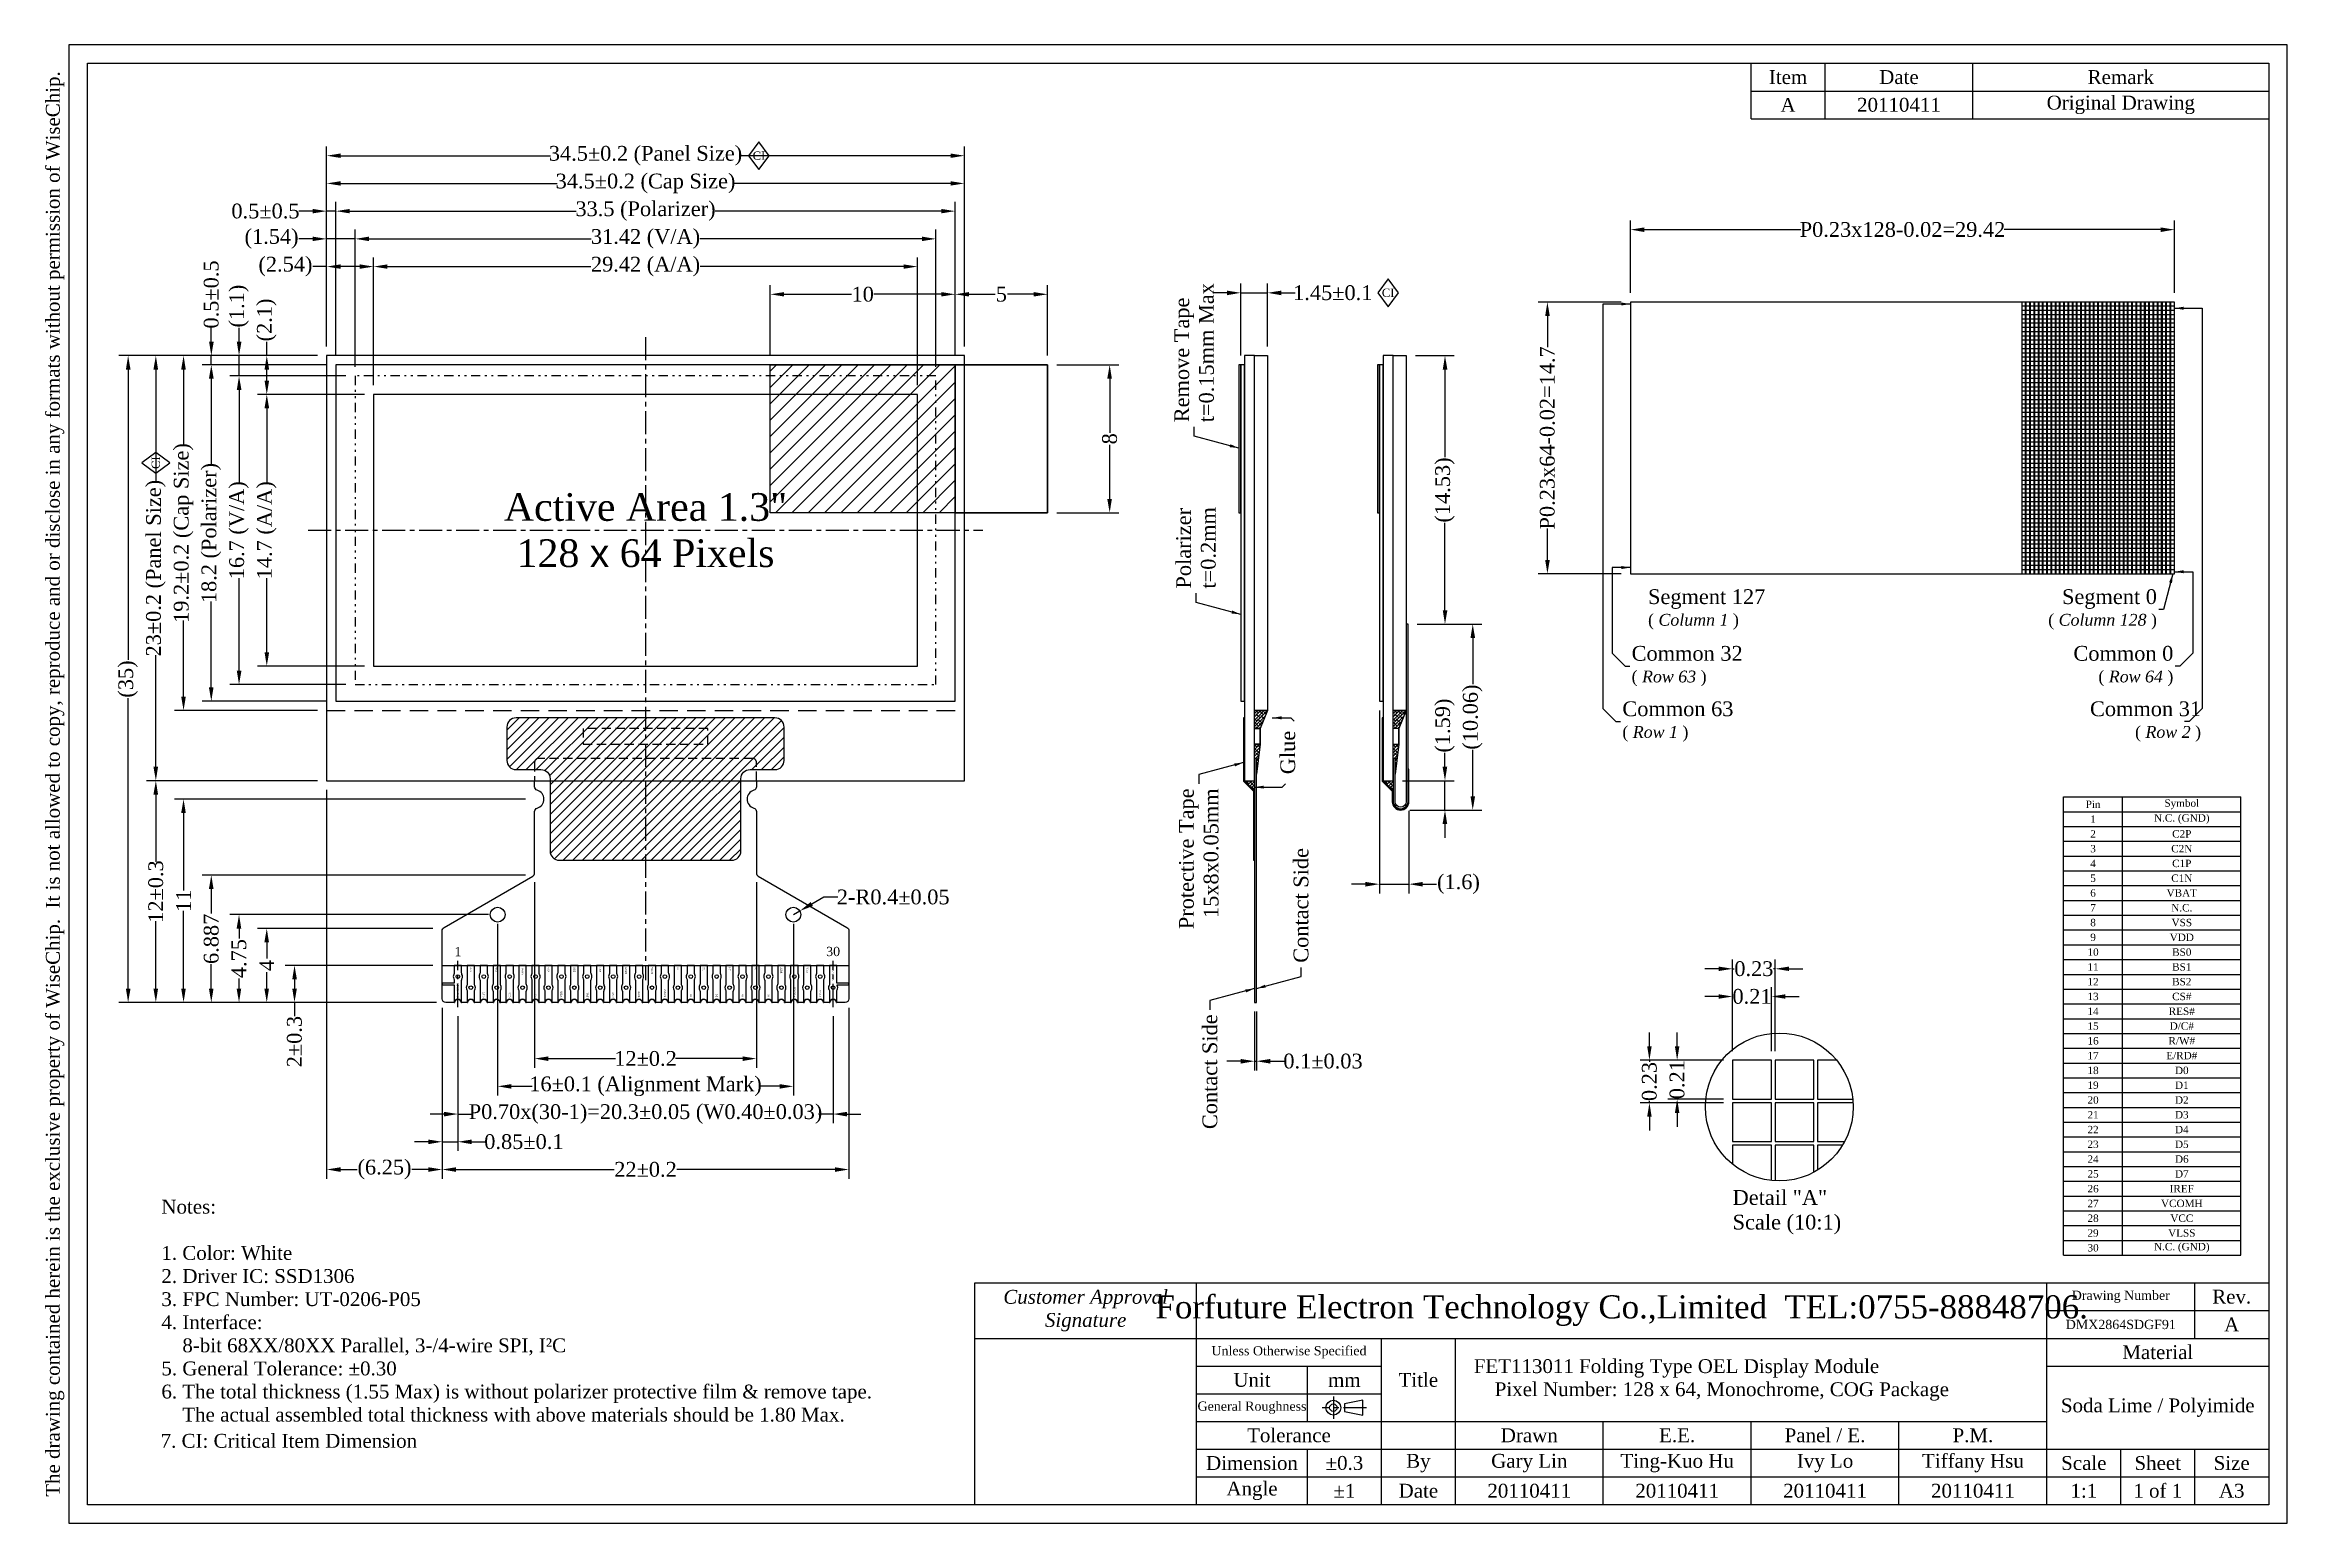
# Model space of a CAD drawing. Header units: millimetres. Extents: x -1 to 120, y 0 to 80.
import ezdxf

# ---------------------------------------------------------------- set-up
doc = ezdxf.new("R2010")
doc.units = ezdxf.units.MM
doc.header["$MEASUREMENT"] = 0
for name, pattern in [('CENTER', [2, 1.25, -0.25, 0.25, -0.25]), ('DASHED', [0.75, 0.5, -0.25]), ('DIVIDE', [1.25, 0.5, -0.25, 0, -0.25, 0, -0.25])]:
    doc.linetypes.add(name, pattern=pattern)
for name, color, linetype in [('Center', 1, 'CENTER'), ('Critical Dimension', 1, 'Continuous'), ('Dimension', 7, 'Continuous'), ('Driver IC', 8, 'Continuous'), ('FPC', 30, 'Continuous'), ('Frame', 7, 'Continuous'), ('IC-Lay1', 1, 'Continuous'), ('Index', 7, 'Continuous'), ('Pixel', 7, 'Continuous'), ('Tape', 6, 'Continuous')]:
    doc.layers.add(name, color=color, linetype=linetype)
doc.styles.get("Standard").update_dxf_attribs({"font": 'TIMES.TTF'})
doc.dimstyles.get("Standard").update_dxf_attribs({"dimtxt": 0.8, "dimasz": 0.75, "dimexe": 0.5, "dimexo": 0.5, "dimgap": 0.1, "dimtad": 0, "dimdec": 3, "dimdsep": 46, "dimtxsty": 'Standard', "dimcen": 0.09, "dimadec": 0, "dimazin": 2, "dimtfac": 1, "dimtdec": 3, "dimtmove": 0, "dimatfit": 3, "dimfxl": 0, "dimtolj": 1, "dimarcsym": 0})

msp = doc.modelspace()

# ---------------------------------------------------------------- texts
at = {"insert": (5, 17.5), "char_height": 0.75, "attachment_point": 1}
msp.add_mtext('Notes:\\P\\P1. Color: White\\P2. Driver IC: SSD1306\\P3. FPC Number: UT-0206-P05\\P4. Interface:\\P    8-bit 68XX/80XX Parallel, 3-/4-wire SPI, I²C\\P5. General Tolerance: %%p0.30\\P6. The total thickness (1.55 Max) is without polarizer protective film & remove tape.\\P    The actual assembled total thickness with above materials should be 1.80 Max.', dxfattribs=at)
at = {"layer": 'Critical Dimension'}
msp.add_text('7. CI: Critical Item Dimension', height=0.75, dxfattribs=at).set_placement((4.9589, 4.0807))
at = {"layer": 'Frame', "color": 4, "insert": (-0.75, 40), "char_height": 0.75, "attachment_point": 5, "rotation": 90}
msp.add_mtext('The drawing contained herein is the exclusive property of WiseChip.  It is not allowed to copy, reproduce and or disclose in any formats without permission of WiseChip.', dxfattribs=at)
at = {"layer": 'Frame'}
for s, insert, char_height, attachment_point in [('{\\fTimes New Roman|b0|i0|c0|p18;Item}', (93, 78.25), 0.75, 5), ('{\\fTimes New Roman|b0|i0|c0|p18;Date}', (99, 78.25), 0.75, 5), ('{\\fTimes New Roman|b0|i0|c0|p18;Remark}', (111, 78.25), 0.75, 5), ('A', (93, 76.75), 0.75, 5), ('20110411', (99, 76.75), 0.75, 5), ('Original Drawing', (111, 76.75), 0.75, 5), ('{\\fTimes New Roman|b0|i0|c0|p18;Pin}', (109.5, 38.9), 0.4, 5), ('{\\fTimes New Roman|b0|i0|c0|p18;Symbol}', (114.3, 38.9), 0.4, 5), ('{\\fTimes New Roman|b0|i0|c0|p18;1}', (109.5, 38.1), 0.4, 5), ('N.C. (GND)', (114.3, 38.1), 0.4, 5), ('{\\fTimes New Roman|b0|i0|c0|p18;2}', (109.5, 37.3), 0.4, 5), ('{\\fTimes New Roman|b0|i0|c0|p18;3}', (109.5, 36.5), 0.4, 5), ('C2N', (114.3, 36.5), 0.4, 5), ('C2P', (114.3, 37.3), 0.4, 5), ('{\\fTimes New Roman|b0|i0|c0|p18;4}', (109.5, 35.7), 0.4, 5), ('C1P', (114.3, 35.7), 0.4, 5), ('{\\fTimes New Roman|b0|i0|c0|p18;6}', (109.5, 34.1), 0.4, 5), ('{\\fTimes New Roman|b0|i0|c0|p18;5}', (109.5, 34.9), 0.4, 5), ('VBAT', (114.3, 34.1), 0.4, 5), ('C1N', (114.3, 34.9), 0.4, 5), ('{\\fTimes New Roman|b0|i0|c0|p18;7}', (109.5, 33.3), 0.4, 5), ('N.C.', (114.3, 33.3), 0.4, 5), ('9', (109.5, 31.7), 0.4, 5), ('{\\fTimes New Roman|b0|i0|c0|p18;8}', (109.5, 32.5), 0.4, 5), ('VDD', (114.3, 31.7), 0.4, 5), ('VSS', (114.3, 32.5), 0.4, 5), ('10', (109.5, 30.9), 0.4, 5), ('BS0', (114.3, 30.9), 0.4, 5), ('11', (109.5, 30.1), 0.4, 5), ('12', (109.5, 29.3), 0.4, 5), ('BS1', (114.3, 30.1), 0.4, 5), ('BS2', (114.3, 29.3), 0.4, 5), ('13', (109.5, 28.5), 0.4, 5), ('14', (109.5, 27.7), 0.4, 5), ('RES#', (114.3, 27.7), 0.4, 5), ('CS#', (114.3, 28.5), 0.4, 5), ('15', (109.5, 26.9), 0.4, 5), ('D/C#', (114.3, 26.9), 0.4, 5), ('16', (109.5, 26.1), 0.4, 5), ('17', (109.5, 25.3), 0.4, 5), ('E/RD#', (114.3, 25.3), 0.4, 5), ('R/W#', (114.3, 26.1), 0.4, 5), ('18', (109.5, 24.5), 0.4, 5), ('D0', (114.3, 24.5), 0.4, 5), ('20', (109.5, 22.9), 0.4, 5), ('19', (109.5, 23.7), 0.4, 5), ('D1', (114.3, 23.7), 0.4, 5), ('D2', (114.3, 22.9), 0.4, 5), ('21', (109.5, 22.1), 0.4, 5), ('D3', (114.3, 22.1), 0.4, 5), ('22', (109.5, 21.3), 0.4, 5), ('23', (109.5, 20.5), 0.4, 5), ('D4', (114.3, 21.3), 0.4, 5), ('D5', (114.3, 20.5), 0.4, 5), ('24', (109.5, 19.7), 0.4, 5), ('D6', (114.3, 19.7), 0.4, 5), ('25', (109.5, 18.9), 0.4, 5), ('26', (109.5, 18.1), 0.4, 5), ('IREF', (114.3, 18.1), 0.4, 5), ('D7', (114.3, 18.9), 0.4, 5), ('27', (109.5, 17.3), 0.4, 5), ('VCOMH', (114.3, 17.3), 0.4, 5), ('28', (109.5, 16.5), 0.4, 5), ('29', (109.5, 15.7), 0.4, 5), ('VLSS', (114.3, 15.7), 0.4, 5), ('VCC', (114.3, 16.5), 0.4, 5), ('30', (109.5, 14.9), 0.4, 5), ('N.C. (GND)', (114.3, 14.9), 0.4, 5), ('{\\fTimes New Roman|b0|i1|c0|p18;Customer Approval\\PSignature}', (55, 11.5), 0.75, 5), ('Forfuture Electron Technology Co.,Limited  TEL:0755-88848706.', (84, 11.5), 1.25, 5), ('{\\fTimes New Roman|b0|i0|c0|p18;Drawing Number}', (111, 12.25), 0.5, 5), ('{\\fTimes New Roman|b0|i0|c0|p18;Rev.}', (117, 12.25), 0.75, 5), ('DMX2864SDGF91', (111, 10.75), 0.5, 5), ('A', (117, 10.75), 0.75, 5), ('{\\fTimes New Roman|b0|i0|c0|p18;Unless Otherwise Specified}', (66, 9.25), 0.5, 5), ('FET113011 Folding Type OEL Display Module\\P    Pixel Number: 128 x 64, Monochrome, COG Package', (76, 7.75), 0.75, 4), ('{\\fTimes New Roman|b0|i0|c0|p18;Material}', (113, 9.25), 0.75, 5), ('{\\fTimes New Roman|b0|i0|c0|p18;Unit}', (64, 7.75), 0.75, 5), ('{\\fTimes New Roman|b0|i0|c0|p18;mm}', (69, 7.75), 0.75, 5), ('{\\fTimes New Roman|b0|i0|c0|p18;Title}', (73, 7.75), 0.75, 5), ('{\\fTimes New Roman|b0|i0|c0|p18;General Roughness}', (64, 6.25), 0.5, 5), ('Soda Lime / Polyimide', (113, 6.25), 0.75, 5), ('{\\fTimes New Roman|b0|i0|c0|p18;Tolerance}', (66, 4.75), 0.75, 5), ('{\\fTimes New Roman|b0|i0|c0|p18;Drawn}', (79, 4.75), 0.75, 5), ('E.E.', (87, 4.75), 0.75, 5), ('Panel / E.', (95, 4.75), 0.75, 5), ('P.M.', (103, 4.75), 0.75, 5), ('%%p0.3', (69, 3.25), 0.75, 5), ('{\\fTimes New Roman|b0|i0|c0|p18;By}', (73, 3.25), 0.75, 5), ('Gary Lin', (79, 3.25), 0.75, 5), ('Ting-Kuo Hu', (87, 3.25), 0.75, 5), ('Ivy Lo', (95, 3.25), 0.75, 5), ('Tiffany Hsu', (103, 3.25), 0.75, 5), ('{\\fTimes New Roman|b0|i0|c0|p18;Scale}', (109, 3.25), 0.75, 5), ('{\\fTimes New Roman|b0|i0|c0|p18;Sheet}', (113, 3.25), 0.75, 5), ('{\\fTimes New Roman|b0|i0|c0|p18;Dimension}', (64, 3.25), 0.75, 5), ('{\\fTimes New Roman|b0|i0|c0|p18;Size}', (117, 3.25), 0.75, 5), ('{\\fTimes New Roman|b0|i0|c0|p18;Angle}', (64, 1.75), 0.75, 5), ('%%p1', (69, 1.75), 0.75, 5), ('{\\fTimes New Roman|b0|i0|c0|p18;Date}', (73, 1.75), 0.75, 5), ('20110411', (79, 1.75), 0.75, 5), ('20110411', (87, 1.75), 0.75, 5), ('20110411', (95, 1.75), 0.75, 5), ('20110411', (103, 1.75), 0.75, 5), ('{\\fTimes New Roman|b0|i0|c0|p18;1:1}', (109, 1.75), 0.75, 5), ('{\\fTimes New Roman|b0|i0|c0|p18;1 of 1}', (113, 1.75), 0.75, 5), ('{\\fTimes New Roman|b0|i0|c0|p18;A3}', (117, 1.75), 0.75, 5)]:
    msp.add_mtext(s, dxfattribs=dict(at, insert=insert, char_height=char_height, attachment_point=attachment_point))
at = {"layer": 'IC-Lay1'}
for s, p in [('SEG64', (31.176, 42.8965)), ('SEG63', (31.223, 42.8965))]:
    msp.add_text(s, height=0.02, rotation=269.999995, dxfattribs=at).set_placement(p)
at = {"layer": 'Index', "rotation": 90}
for s, insert, char_height, attachment_point in [('Remove Tape\\Pt=0.15mm Max', (60.8752, 59.577), 0.8, 4), ('Polarizer\\Pt=0.2mm', (60.9752, 50.577), 0.8, 4), ('Glue', (65.94, 41.705), 0.8, 5), ('Protective Tape\\P15x8x0.05mm', (61.1252, 39.7622), 0.8, 6), ('{\\fTimes New Roman|b0|i0|c0|p18;Contact Side}', (66.6548, 30.327), 0.8, 4), ('N.C. (GND)', (21.04, 28.455), 0.1, 4), ('C2P', (21.74, 30.08), 0.1, 6), ('C1P', (23.14, 30.08), 0.1, 6), ('VBAT', (24.54, 30.08), 0.1, 6), ('VSS', (25.94, 30.08), 0.1, 6), ('BS0', (27.34, 30.08), 0.1, 6), ('BS2', (28.74, 30.08), 0.1, 6), ('RES#', (30.14, 30.08), 0.1, 6), ('R/W#', (31.54, 30.08), 0.1, 6), ('D0', (32.94, 30.08), 0.1, 6), ('D2', (34.34, 30.08), 0.1, 6), ('D4', (35.74, 30.08), 0.1, 6), ('D6', (37.14, 30.08), 0.1, 6), ('IREF', (38.54, 30.08), 0.1, 6), ('VCC', (39.94, 30.08), 0.1, 6), ('N.C. (GND)', (41.34, 30.08), 0.1, 6), ('C2N', (22.44, 28.455), 0.1, 4), ('C1N', (23.84, 28.455), 0.1, 4), ('N.C.', (25.24, 28.455), 0.1, 4), ('VDD', (26.64, 28.455), 0.1, 4), ('BS1', (28.04, 28.455), 0.1, 4), ('CS#', (29.44, 28.455), 0.1, 4), ('D/C#', (30.84, 28.455), 0.1, 4), ('E/RD#', (32.24, 28.455), 0.1, 4), ('D1', (33.64, 28.455), 0.1, 4), ('D3', (35.04, 28.455), 0.1, 4), ('D5', (36.44, 28.455), 0.1, 4), ('D7', (37.84, 28.455), 0.1, 4), ('VCOMH', (39.24, 28.455), 0.1, 4), ('VLSS', (40.64, 28.455), 0.1, 4), ('{\\fTimes New Roman|b0|i0|c0|p18;Contact Side}', (61.7252, 27.533), 0.8, 6)]:
    msp.add_mtext(s, dxfattribs=dict(at, insert=insert, char_height=char_height, attachment_point=attachment_point))
at = {"layer": 'Index'}
for s, insert, char_height, attachment_point in [('Active Area 1.3"\\P128 {\\fArial|b0|i0|c0|p34;x} 64 Pixels', (31.19, 53.73), 1.5, 5), ('{\\fTimes New Roman|b0|i0|c0|p18;1}', (21.04, 30.68), 0.5, 8), ('30', (41.34, 30.68), 0.5, 8), ('Detail "A"\\PScale (10:1)', (90, 18.025), 0.8, 1)]:
    msp.add_mtext(s, dxfattribs=dict(at, insert=insert, char_height=char_height, attachment_point=attachment_point))
at = {"layer": 'Index', "color": 5, "char_height": 0.25}
for s, insert, attachment_point in [('{\\H3.2x;Segment 127\\P\\H0.8x;( \\fTimes New Roman|b0|i1|c0|p18;Column 1\\fTimes New Roman|b0|i0|c0|p18; )}', (85.4251, 49.4481), 4), ('{\\H3.2x;Segment 0\\P\\H0.8x;( \\fTimes New Roman|b0|i1|c0|p18;Column 128\\fTimes New Roman|b0|i0|c0|p18; )}', (112.9549, 49.4481), 6), ('{\\H3.2x;Common 32\\P\\H0.8x;( \\fTimes New Roman|b0|i1|c0|p18;Row 63\\fTimes New Roman|b0|i0|c0|p18; )}', (84.5371, 46.38), 4), ('{\\H3.2x;Common 0\\P\\H0.8x;( \\fTimes New Roman|b0|i1|c0|p18;Row 64\\fTimes New Roman|b0|i0|c0|p18; )}', (113.8429, 46.38), 6), ('{\\H3.2x;Common 63\\P\\H0.8x;( \\fTimes New Roman|b0|i1|c0|p18;Row 1\\fTimes New Roman|b0|i0|c0|p18; )}', (84.0371, 43.38), 4), ('{\\H3.2x;Common 31\\P\\H0.8x;( \\fTimes New Roman|b0|i1|c0|p18;Row 2\\fTimes New Roman|b0|i0|c0|p18; )}', (115.3429, 43.38), 6)]:
    msp.add_mtext(s, dxfattribs=dict(at, insert=insert, attachment_point=attachment_point))

# ---------------------------------------------------------------- blocks, each defined once
blk = doc.blocks.new('*D0')
at = {"layer": 'Defpoints', "color": 0}
for p in [(16.48, 68), (16.48, 61.08), (45.9, 61.08)]:
    blk.add_point(p, dxfattribs=at)
at = {"layer": 'Dimension', "color": 0, "lineweight": -2}
for p, q in [((16.48, 61.58), (16.48, 68.5)), ((17.23, 68), (28.24, 68)), ((45.15, 68), (34.14, 68)), ((45.9, 61.58), (45.9, 68.5))]:
    blk.add_line(p, q, dxfattribs=at)
at = {"layer": 'Dimension', "color": 0}
for points in [[(17.23, 68.12), (17.23, 67.88), (16.48, 68)], [(45.15, 68.12), (45.15, 67.88), (45.9, 68)]]:
    blk.add_solid(points, dxfattribs=at)
at = {"layer": 'Dimension', "color": 0, "insert": (31.19, 68), "char_height": 0.8, "attachment_point": 5}
blk.add_mtext('\\A1;29.42 (A/A)', dxfattribs=at)
blk = doc.blocks.new('*D1')
at = {"layer": 'Defpoints', "color": 0}
for p in [(15.48, 69.5), (15.48, 62.08), (46.9, 62.08)]:
    blk.add_point(p, dxfattribs=at)
at = {"layer": 'Dimension', "color": 0, "lineweight": -2}
for p, q in [((15.48, 62.58), (15.48, 70)), ((16.23, 69.5), (28.25, 69.5)), ((46.15, 69.5), (34.13, 69.5)), ((46.9, 62.58), (46.9, 70))]:
    blk.add_line(p, q, dxfattribs=at)
at = {"layer": 'Dimension', "color": 0}
for points in [[(16.23, 69.62), (16.23, 69.38), (15.48, 69.5)], [(46.15, 69.62), (46.15, 69.38), (46.9, 69.5)]]:
    blk.add_solid(points, dxfattribs=at)
at = {"layer": 'Dimension', "color": 0, "insert": (31.19, 69.5), "char_height": 0.8, "attachment_point": 5}
blk.add_mtext('\\A1;31.42 (V/A)', dxfattribs=at)
blk = doc.blocks.new('*D2')
at = {"layer": 'Defpoints', "color": 0}
for p in [(47.94, 71), (14.44, 62.68), (47.94, 62.68)]:
    blk.add_point(p, dxfattribs=at)
at = {"layer": 'Dimension', "color": 0, "lineweight": -2}
for p, q in [((14.44, 63.18), (14.44, 71.5)), ((15.19, 71), (27.43, 71)), ((47.19, 71), (34.95, 71)), ((47.94, 63.18), (47.94, 71.5))]:
    blk.add_line(p, q, dxfattribs=at)
at = {"layer": 'Dimension', "color": 0}
for points in [[(15.19, 71.12), (15.19, 70.88), (14.44, 71)], [(47.19, 71.12), (47.19, 70.88), (47.94, 71)]]:
    blk.add_solid(points, dxfattribs=at)
at = {"layer": 'Dimension', "color": 0, "insert": (31.19, 71), "char_height": 0.8, "attachment_point": 5}
blk.add_mtext('\\A1;33.5 (Polarizer)', dxfattribs=at)
blk = doc.blocks.new('*D3')
at = {"layer": 'Defpoints', "color": 0}
for p in [(48.44, 72.5), (13.94, 63.18), (48.44, 63.18)]:
    blk.add_point(p, dxfattribs=at)
at = {"layer": 'Dimension', "color": 0, "lineweight": -2}
for p, q in [((13.94, 63.68), (13.94, 73)), ((48.44, 63.68), (48.44, 73)), ((14.69, 72.5), (26.41, 72.5)), ((47.69, 72.5), (35.97, 72.5))]:
    blk.add_line(p, q, dxfattribs=at)
at = {"layer": 'Dimension', "color": 0}
for points in [[(14.69, 72.62), (14.69, 72.38), (13.94, 72.5)], [(47.69, 72.62), (47.69, 72.38), (48.44, 72.5)]]:
    blk.add_solid(points, dxfattribs=at)
at = {"layer": 'Dimension', "color": 0, "insert": (31.19, 72.5), "char_height": 0.8, "attachment_point": 5}
blk.add_mtext('\\A1;34.5±0.2 (Cap Size)', dxfattribs=at)
blk = doc.blocks.new('*D4')
at = {"layer": 'Defpoints', "color": 0}
for p in [(13.94, 74), (13.94, 63.18), (48.44, 63.18)]:
    blk.add_point(p, dxfattribs=at)
at = {"layer": 'Dimension', "color": 0, "lineweight": -2}
for p, q in [((13.94, 63.68), (13.94, 74.5)), ((14.69, 74), (26.05, 74)), ((47.69, 74), (36.33, 74)), ((48.44, 63.68), (48.44, 74.5))]:
    blk.add_line(p, q, dxfattribs=at)
at = {"layer": 'Dimension', "color": 0}
for points in [[(14.69, 74.12), (14.69, 73.88), (13.94, 74)], [(47.69, 74.12), (47.69, 73.88), (48.44, 74)]]:
    blk.add_solid(points, dxfattribs=at)
at = {"layer": 'Dimension', "color": 0, "insert": (31.19, 74), "char_height": 0.8, "attachment_point": 5}
blk.add_mtext('\\A1;34.5±0.2 (Panel Size)', dxfattribs=at)
blk = doc.blocks.new('*D5')
at = {"layer": 'Defpoints', "color": 0}
for p in [(13.94, 69.5), (13.94, 63.18), (15.48, 62.08)]:
    blk.add_point(p, dxfattribs=at)
at = {"layer": 'Dimension', "color": 0, "lineweight": -2}
for p, q in [((13.19, 69.5), (12.44, 69.5)), ((13.94, 63.68), (13.94, 70)), ((15.48, 69.5), (13.94, 69.5)), ((15.48, 62.58), (15.48, 70)), ((16.23, 69.5), (16.98, 69.5))]:
    blk.add_line(p, q, dxfattribs=at)
at = {"layer": 'Dimension', "color": 0}
for points in [[(13.19, 69.62), (13.19, 69.38), (13.94, 69.5)], [(16.23, 69.62), (16.23, 69.38), (15.48, 69.5)]]:
    blk.add_solid(points, dxfattribs=at)
at = {"layer": 'Dimension', "color": 0, "insert": (10.96, 69.5), "char_height": 0.8, "attachment_point": 5}
blk.add_mtext('\\A1;(1.54)', dxfattribs=at)
blk = doc.blocks.new('*D6')
at = {"layer": 'Defpoints', "color": 0}
for p in [(13.94, 71), (13.94, 63.18), (14.44, 62.68)]:
    blk.add_point(p, dxfattribs=at)
at = {"layer": 'Dimension', "color": 0, "lineweight": -2}
for p, q in [((13.19, 71), (12.44, 71)), ((13.94, 63.68), (13.94, 71.5)), ((14.44, 71), (13.94, 71)), ((14.44, 63.18), (14.44, 71.5)), ((15.19, 71), (15.94, 71))]:
    blk.add_line(p, q, dxfattribs=at)
at = {"layer": 'Dimension', "color": 0}
for points in [[(13.19, 71.12), (13.19, 70.88), (13.94, 71)], [(15.19, 71.12), (15.19, 70.88), (14.44, 71)]]:
    blk.add_solid(points, dxfattribs=at)
at = {"layer": 'Dimension', "color": 0, "insert": (10.63, 71), "char_height": 0.8, "attachment_point": 5}
blk.add_mtext('\\A1;0.5±0.5', dxfattribs=at)
blk = doc.blocks.new('*D7')
at = {"layer": 'Defpoints', "color": 0}
for p in [(10.7, 61.08), (16.48, 61.08), (16.48, 46.38)]:
    blk.add_point(p, dxfattribs=at)
at = {"layer": 'Dimension', "color": 0, "lineweight": -2}
for p, q in [((15.98, 61.08), (10.2, 61.08)), ((10.7, 60.33), (10.7, 56.33)), ((10.7, 47.13), (10.7, 51.13)), ((15.98, 46.38), (10.2, 46.38))]:
    blk.add_line(p, q, dxfattribs=at)
at = {"layer": 'Dimension', "color": 0}
for points in [[(10.58, 60.33), (10.83, 60.33), (10.7, 61.08)], [(10.58, 47.13), (10.83, 47.13), (10.7, 46.38)]]:
    blk.add_solid(points, dxfattribs=at)
at = {"layer": 'Dimension', "color": 0, "insert": (10.7, 53.73), "char_height": 0.8, "attachment_point": 5, "rotation": 90}
blk.add_mtext('\\A1;14.7 (A/A)', dxfattribs=at)
blk = doc.blocks.new('*D8')
at = {"layer": 'Defpoints', "color": 0}
for p in [(15.48, 62.08), (9.2, 45.38), (15.48, 45.38)]:
    blk.add_point(p, dxfattribs=at)
at = {"layer": 'Dimension', "color": 0, "lineweight": -2}
for p, q in [((14.98, 62.08), (8.7, 62.08)), ((9.2, 61.33), (9.2, 56.33)), ((9.2, 46.13), (9.2, 51.13)), ((14.98, 45.38), (8.7, 45.38))]:
    blk.add_line(p, q, dxfattribs=at)
at = {"layer": 'Dimension', "color": 0}
for points in [[(9.08, 61.33), (9.33, 61.33), (9.2, 62.08)], [(9.08, 46.13), (9.33, 46.13), (9.2, 45.38)]]:
    blk.add_solid(points, dxfattribs=at)
at = {"layer": 'Dimension', "color": 0, "insert": (9.2, 53.73), "char_height": 0.8, "attachment_point": 5, "rotation": 90}
blk.add_mtext('\\A1;16.7 (V/A)', dxfattribs=at)
blk = doc.blocks.new('*D9')
at = {"layer": 'Defpoints', "color": 0}
for p in [(14.44, 62.68), (7.7, 44.48), (14.44, 44.48)]:
    blk.add_point(p, dxfattribs=at)
at = {"layer": 'Dimension', "color": 0, "lineweight": -2}
for p, q in [((13.94, 62.68), (7.2, 62.68)), ((7.7, 61.93), (7.7, 57.29)), ((7.7, 45.23), (7.7, 49.87)), ((13.94, 44.48), (7.2, 44.48))]:
    blk.add_line(p, q, dxfattribs=at)
at = {"layer": 'Dimension', "color": 0}
for points in [[(7.57, 61.93), (7.82, 61.93), (7.7, 62.68)], [(7.57, 45.23), (7.82, 45.23), (7.7, 44.48)]]:
    blk.add_solid(points, dxfattribs=at)
at = {"layer": 'Dimension', "color": 0, "insert": (7.7, 53.58), "char_height": 0.8, "attachment_point": 5, "rotation": 90}
blk.add_mtext('\\A1;18.2 (Polarizer)', dxfattribs=at)
blk = doc.blocks.new('*D10')
at = {"layer": 'Defpoints', "color": 0}
for p in [(13.94, 63.18), (6.2, 43.98), (13.94, 43.98)]:
    blk.add_point(p, dxfattribs=at)
at = {"layer": 'Dimension', "color": 0, "lineweight": -2}
for p, q in [((13.44, 63.18), (5.7, 63.18)), ((6.2, 62.43), (6.2, 58.31)), ((6.2, 44.73), (6.2, 48.85)), ((13.44, 43.98), (5.7, 43.98))]:
    blk.add_line(p, q, dxfattribs=at)
at = {"layer": 'Dimension', "color": 0}
for points in [[(6.07, 62.43), (6.32, 62.43), (6.2, 63.18)], [(6.07, 44.73), (6.32, 44.73), (6.2, 43.98)]]:
    blk.add_solid(points, dxfattribs=at)
at = {"layer": 'Dimension', "color": 0, "insert": (6.2, 53.58), "char_height": 0.8, "attachment_point": 5, "rotation": 90}
blk.add_mtext('\\A1;19.2±0.2 (Cap Size)', dxfattribs=at)
blk = doc.blocks.new('*D11')
at = {"layer": 'Defpoints', "color": 0}
for p in [(13.94, 63.18), (4.7, 40.18), (13.94, 40.18)]:
    blk.add_point(p, dxfattribs=at)
at = {"layer": 'Dimension', "color": 0, "lineweight": -2}
for p, q in [((13.44, 63.18), (4.2, 63.18)), ((4.7, 62.43), (4.7, 56.39)), ((4.7, 40.93), (4.7, 46.97)), ((13.44, 40.18), (4.2, 40.18))]:
    blk.add_line(p, q, dxfattribs=at)
at = {"layer": 'Dimension', "color": 0}
for points in [[(4.57, 62.43), (4.82, 62.43), (4.7, 63.18)], [(4.57, 40.93), (4.82, 40.93), (4.7, 40.18)]]:
    blk.add_solid(points, dxfattribs=at)
at = {"layer": 'Dimension', "color": 0, "insert": (4.7, 51.68), "char_height": 0.8, "attachment_point": 5, "rotation": 90}
blk.add_mtext('\\A1;23±0.2 (Panel Size)', dxfattribs=at)
blk = doc.blocks.new('*D12')
at = {"layer": 'Defpoints', "color": 0}
for p in [(3.2, 63.18), (13.94, 63.18), (20.39, 28.18)]:
    blk.add_point(p, dxfattribs=at)
at = {"layer": 'Dimension', "color": 0, "lineweight": -2}
for p, q in [((13.44, 63.18), (2.7, 63.18)), ((3.2, 62.43), (3.2, 46.72)), ((3.2, 28.93), (3.2, 44.64)), ((19.89, 28.18), (2.7, 28.18))]:
    blk.add_line(p, q, dxfattribs=at)
at = {"layer": 'Dimension', "color": 0}
for points in [[(3.08, 62.43), (3.33, 62.43), (3.2, 63.18)], [(3.08, 28.93), (3.33, 28.93), (3.2, 28.18)]]:
    blk.add_solid(points, dxfattribs=at)
at = {"layer": 'Dimension', "color": 0, "insert": (3.2, 45.68), "char_height": 0.8, "attachment_point": 5, "rotation": 90}
blk.add_mtext('\\A1;(35)', dxfattribs=at)
blk = doc.blocks.new('*D13')
at = {"layer": 'Defpoints', "color": 0}
for p in [(10.7, 63.18), (13.94, 63.18), (16.48, 61.08)]:
    blk.add_point(p, dxfattribs=at)
at = {"layer": 'Dimension', "color": 0, "lineweight": -2}
for p, q in [((13.44, 63.18), (10.2, 63.18)), ((10.7, 63.18), (10.7, 63.93)), ((10.7, 61.83), (10.7, 62.43)), ((15.98, 61.08), (10.2, 61.08))]:
    blk.add_line(p, q, dxfattribs=at)
at = {"layer": 'Dimension', "color": 0}
for points in [[(10.58, 62.43), (10.83, 62.43), (10.7, 63.18)], [(10.58, 61.83), (10.83, 61.83), (10.7, 61.08)]]:
    blk.add_solid(points, dxfattribs=at)
at = {"layer": 'Dimension', "color": 0, "insert": (10.7, 65.11), "char_height": 0.8, "attachment_point": 5, "rotation": 90}
blk.add_mtext('\\A1;(2.1)', dxfattribs=at)
blk = doc.blocks.new('*D14')
at = {"layer": 'Defpoints', "color": 0}
for p in [(9.2, 63.18), (13.94, 63.18), (15.48, 62.08)]:
    blk.add_point(p, dxfattribs=at)
at = {"layer": 'Dimension', "color": 0, "lineweight": -2}
for p, q in [((9.2, 63.93), (9.2, 64.68)), ((13.44, 63.18), (8.7, 63.18)), ((9.2, 62.08), (9.2, 63.18)), ((14.98, 62.08), (8.7, 62.08)), ((9.2, 61.33), (9.2, 60.58))]:
    blk.add_line(p, q, dxfattribs=at)
at = {"layer": 'Dimension', "color": 0}
for points in [[(9.08, 63.93), (9.33, 63.93), (9.2, 63.18)], [(9.08, 61.33), (9.33, 61.33), (9.2, 62.08)]]:
    blk.add_solid(points, dxfattribs=at)
at = {"layer": 'Dimension', "color": 0, "insert": (9.2, 65.86), "char_height": 0.8, "attachment_point": 5, "rotation": 90}
blk.add_mtext('\\A1;(1.1)', dxfattribs=at)
blk = doc.blocks.new('*D15')
at = {"layer": 'Defpoints', "color": 0}
for p in [(13.94, 68), (13.94, 63.18), (16.48, 61.08)]:
    blk.add_point(p, dxfattribs=at)
at = {"layer": 'Dimension', "color": 0, "lineweight": -2}
for p, q in [((13.94, 68), (13.19, 68)), ((13.94, 63.68), (13.94, 68.5)), ((15.73, 68), (14.69, 68)), ((16.48, 61.58), (16.48, 68.5))]:
    blk.add_line(p, q, dxfattribs=at)
at = {"layer": 'Dimension', "color": 0}
for points in [[(14.69, 68.12), (14.69, 67.88), (13.94, 68)], [(15.73, 68.12), (15.73, 67.88), (16.48, 68)]]:
    blk.add_solid(points, dxfattribs=at)
at = {"layer": 'Dimension', "color": 0, "insert": (11.71, 68), "char_height": 0.8, "attachment_point": 5}
blk.add_mtext('\\A1;(2.54)', dxfattribs=at)
blk = doc.blocks.new('*D16')
at = {"layer": 'Defpoints', "color": 0}
for p in [(7.7, 63.18), (13.94, 63.18), (14.44, 62.68)]:
    blk.add_point(p, dxfattribs=at)
at = {"layer": 'Dimension', "color": 0, "lineweight": -2}
for p, q in [((7.7, 63.93), (7.7, 64.68)), ((13.44, 63.18), (7.2, 63.18)), ((7.7, 62.68), (7.7, 63.18)), ((13.94, 62.68), (7.2, 62.68)), ((7.7, 61.93), (7.7, 61.18))]:
    blk.add_line(p, q, dxfattribs=at)
at = {"layer": 'Dimension', "color": 0}
for points in [[(7.58, 63.93), (7.83, 63.93), (7.7, 63.18)], [(7.58, 61.93), (7.83, 61.93), (7.7, 62.68)]]:
    blk.add_solid(points, dxfattribs=at)
at = {"layer": 'Dimension', "color": 0, "insert": (7.7, 66.49), "char_height": 0.8, "attachment_point": 5, "rotation": 90}
blk.add_mtext('\\A1;0.5±0.5', dxfattribs=at)
blk = doc.blocks.new('*D17')
at = {"layer": 'Defpoints', "color": 0}
for p in [(47.94, 66.5), (37.94, 62.68), (47.94, 62.68)]:
    blk.add_point(p, dxfattribs=at)
at = {"layer": 'Dimension', "color": 0, "lineweight": -2}
for p, q in [((37.94, 63.18), (37.94, 67)), ((47.94, 63.18), (47.94, 67)), ((38.69, 66.5), (42.34, 66.5)), ((47.19, 66.5), (43.54, 66.5))]:
    blk.add_line(p, q, dxfattribs=at)
at = {"layer": 'Dimension', "color": 0}
for points in [[(38.69, 66.62), (38.69, 66.38), (37.94, 66.5)], [(47.19, 66.62), (47.19, 66.38), (47.94, 66.5)]]:
    blk.add_solid(points, dxfattribs=at)
at = {"layer": 'Dimension', "color": 0, "insert": (42.94, 66.5), "char_height": 0.8, "attachment_point": 5}
blk.add_mtext('\\A1;10', dxfattribs=at)
blk = doc.blocks.new('*D18')
at = {"layer": 'Defpoints', "color": 0}
for p in [(52.94, 66.5), (47.94, 62.68), (52.94, 62.68)]:
    blk.add_point(p, dxfattribs=at)
at = {"layer": 'Dimension', "color": 0, "lineweight": -2}
for p, q in [((47.94, 63.18), (47.94, 67)), ((52.94, 63.18), (52.94, 67)), ((48.69, 66.5), (50.11, 66.5)), ((52.19, 66.5), (50.77, 66.5))]:
    blk.add_line(p, q, dxfattribs=at)
at = {"layer": 'Dimension', "color": 0}
for points in [[(48.69, 66.62), (48.69, 66.38), (47.94, 66.5)], [(52.19, 66.62), (52.19, 66.38), (52.94, 66.5)]]:
    blk.add_solid(points, dxfattribs=at)
at = {"layer": 'Dimension', "color": 0, "insert": (50.44, 66.5), "char_height": 0.8, "attachment_point": 5}
blk.add_mtext('\\A1;5', dxfattribs=at)
blk = doc.blocks.new('*D19')
at = {"layer": 'Defpoints', "color": 0}
for p in [(52.94, 62.68), (52.94, 54.68), (56.3, 54.68)]:
    blk.add_point(p, dxfattribs=at)
at = {"layer": 'Dimension', "color": 0, "lineweight": -2}
for p, q in [((53.44, 62.68), (56.8, 62.68)), ((56.3, 61.93), (56.3, 59.01)), ((56.3, 55.43), (56.3, 58.35)), ((53.44, 54.68), (56.8, 54.68))]:
    blk.add_line(p, q, dxfattribs=at)
at = {"layer": 'Dimension', "color": 0}
for points in [[(56.17, 61.93), (56.42, 61.93), (56.3, 62.68)], [(56.17, 55.43), (56.42, 55.43), (56.3, 54.68)]]:
    blk.add_solid(points, dxfattribs=at)
at = {"layer": 'Dimension', "color": 0, "insert": (56.3, 58.68), "char_height": 0.8, "attachment_point": 5, "rotation": 90}
blk.add_mtext('\\A1;8', dxfattribs=at)
blk = doc.blocks.new('*D20')
at = {"layer": 'Defpoints', "color": 0}
for p in [(64.14, 28.18), (64.24, 28.18), (64.24, 25)]:
    blk.add_point(p, dxfattribs=at)
at = {"layer": 'Dimension', "color": 0, "lineweight": -2}
for p, q in [((64.14, 27.68), (64.14, 24.5)), ((64.24, 27.68), (64.24, 24.5)), ((63.39, 25), (62.64, 25)), ((64.14, 25), (64.24, 25)), ((64.99, 25), (65.74, 25))]:
    blk.add_line(p, q, dxfattribs=at)
at = {"layer": 'Dimension', "color": 0}
for points in [[(63.39, 25.12), (63.39, 24.87), (64.14, 25)], [(64.99, 25.12), (64.99, 24.87), (64.24, 25)]]:
    blk.add_solid(points, dxfattribs=at)
at = {"layer": 'Dimension', "color": 0, "insert": (67.84, 25), "char_height": 0.8, "attachment_point": 5}
blk.add_mtext('\\A1;0.1±0.03', dxfattribs=at)
blk = doc.blocks.new('*D21')
at = {"layer": 'Defpoints', "color": 0}
for p in [(90, 28.5), (90, 25.05), (92.1, 25.05)]:
    blk.add_point(p, dxfattribs=at)
at = {"layer": 'Dimension', "color": 0, "lineweight": -2}
for p, q in [((89.25, 28.5), (88.5, 28.5)), ((90, 25.55), (90, 29)), ((90, 28.5), (90.01, 28.5)), ((92.1, 28.5), (92.09, 28.5)), ((92.1, 25.55), (92.1, 29)), ((92.85, 28.5), (93.6, 28.5))]:
    blk.add_line(p, q, dxfattribs=at)
at = {"layer": 'Dimension', "color": 0}
for points in [[(89.25, 28.62), (89.25, 28.38), (90, 28.5)], [(92.85, 28.62), (92.85, 28.38), (92.1, 28.5)]]:
    blk.add_solid(points, dxfattribs=at)
at = {"layer": 'Dimension', "color": 0, "insert": (91.05, 28.5), "char_height": 0.8, "attachment_point": 5}
blk.add_mtext('\\A1;0.21', dxfattribs=at)
blk = doc.blocks.new('*D22')
at = {"layer": 'Defpoints', "color": 0}
for p in [(90, 30), (90, 25.05), (92.3, 25.05)]:
    blk.add_point(p, dxfattribs=at)
at = {"layer": 'Dimension', "color": 0, "lineweight": -2}
for p, q in [((90, 25.55), (90, 30.5)), ((92.3, 25.55), (92.3, 30.5)), ((89.25, 30), (88.5, 30)), ((90, 30), (90.09, 30)), ((92.3, 30), (92.21, 30)), ((93.05, 30), (93.8, 30))]:
    blk.add_line(p, q, dxfattribs=at)
at = {"layer": 'Dimension', "color": 0}
for points in [[(89.25, 30.12), (89.25, 29.88), (90, 30)], [(93.05, 30.12), (93.05, 29.88), (92.3, 30)]]:
    blk.add_solid(points, dxfattribs=at)
at = {"layer": 'Dimension', "color": 0, "insert": (91.15, 30), "char_height": 0.8, "attachment_point": 5}
blk.add_mtext('\\A1;0.23', dxfattribs=at)
blk = doc.blocks.new('*D23')
at = {"layer": 'Defpoints', "color": 0}
for p in [(90, 25.05), (87, 22.95), (90, 22.95)]:
    blk.add_point(p, dxfattribs=at)
at = {"layer": 'Dimension', "color": 0, "lineweight": -2}
for p, q in [((87, 25.8), (87, 26.55)), ((89.5, 25.05), (86.5, 25.05)), ((87, 25.05), (87, 25.04)), ((89.5, 22.95), (86.5, 22.95)), ((87, 22.95), (87, 22.96)), ((87, 22.2), (87, 21.45))]:
    blk.add_line(p, q, dxfattribs=at)
at = {"layer": 'Dimension', "color": 0}
for points in [[(86.88, 25.8), (87.12, 25.8), (87, 25.05)], [(86.88, 22.2), (87.12, 22.2), (87, 22.95)]]:
    blk.add_solid(points, dxfattribs=at)
at = {"layer": 'Dimension', "color": 0, "insert": (87, 24), "char_height": 0.8, "attachment_point": 5, "rotation": 90}
blk.add_mtext('\\A1;0.21', dxfattribs=at)
blk = doc.blocks.new('*D24')
at = {"layer": 'Defpoints', "color": 0}
for p in [(90, 25.05), (85.5, 22.75), (90, 22.75)]:
    blk.add_point(p, dxfattribs=at)
at = {"layer": 'Dimension', "color": 0, "lineweight": -2}
for p, q in [((85.5, 25.8), (85.5, 26.55)), ((89.5, 25.05), (85, 25.05)), ((85.5, 25.05), (85.5, 24.96)), ((89.5, 22.75), (85, 22.75)), ((85.5, 22.75), (85.5, 22.84)), ((85.5, 22), (85.5, 21.25))]:
    blk.add_line(p, q, dxfattribs=at)
at = {"layer": 'Dimension', "color": 0}
for points in [[(85.38, 25.8), (85.62, 25.8), (85.5, 25.05)], [(85.38, 22), (85.62, 22), (85.5, 22.75)]]:
    blk.add_solid(points, dxfattribs=at)
at = {"layer": 'Dimension', "color": 0, "insert": (85.5, 23.9), "char_height": 0.8, "attachment_point": 5, "rotation": 90}
blk.add_mtext('\\A1;0.23', dxfattribs=at)
blk = doc.blocks.new('*D29')
at = {"layer": 'Defpoints', "color": 0}
for p in [(64.84, 66.58), (64.84, 63.18), (63.39, 62.68)]:
    blk.add_point(p, dxfattribs=at)
at = {"layer": 'Dimension', "color": 0, "lineweight": -2}
for p, q in [((63.39, 63.18), (63.39, 67.08)), ((64.84, 63.68), (64.84, 67.08)), ((62.64, 66.58), (61.89, 66.58)), ((63.39, 66.58), (64.84, 66.58)), ((65.59, 66.58), (66.34, 66.58))]:
    blk.add_line(p, q, dxfattribs=at)
at = {"layer": 'Dimension', "color": 0}
for points in [[(62.64, 66.7), (62.64, 66.45), (63.39, 66.58)], [(65.59, 66.7), (65.59, 66.45), (64.84, 66.58)]]:
    blk.add_solid(points, dxfattribs=at)
at = {"layer": 'Dimension', "color": 0, "insert": (68.37, 66.58), "char_height": 0.8, "attachment_point": 5}
blk.add_mtext('\\A1;1.45±0.1', dxfattribs=at)
blk = doc.blocks.new('*D25')
at = {"layer": 'Defpoints', "color": 0}
for p in [(72.34, 63.18), (72.44, 48.65), (74.44, 48.65)]:
    blk.add_point(p, dxfattribs=at)
at = {"layer": 'Dimension', "color": 0, "lineweight": -2}
for p, q in [((72.84, 63.18), (74.94, 63.18)), ((74.44, 62.43), (74.44, 57.69)), ((74.44, 49.4), (74.44, 54.14)), ((72.94, 48.65), (74.94, 48.65))]:
    blk.add_line(p, q, dxfattribs=at)
at = {"layer": 'Dimension', "color": 0}
for points in [[(74.32, 62.43), (74.57, 62.43), (74.44, 63.18)], [(74.32, 49.4), (74.57, 49.4), (74.44, 48.65)]]:
    blk.add_solid(points, dxfattribs=at)
at = {"layer": 'Dimension', "color": 0, "insert": (74.44, 55.91), "char_height": 0.8, "attachment_point": 5, "rotation": 90}
blk.add_mtext('\\A1;(14.53)', dxfattribs=at)
blk = doc.blocks.new('*D26')
at = {"layer": 'Defpoints', "color": 0}
for p in [(71.64, 40.18), (74.44, 40.18), (72.04, 38.59)]:
    blk.add_point(p, dxfattribs=at)
at = {"layer": 'Dimension', "color": 0, "lineweight": -2}
for p, q in [((74.44, 40.93), (74.44, 41.68)), ((72.14, 40.18), (74.94, 40.18)), ((74.44, 38.59), (74.44, 40.18)), ((72.54, 38.59), (74.94, 38.59)), ((74.44, 37.84), (74.44, 37.09))]:
    blk.add_line(p, q, dxfattribs=at)
at = {"layer": 'Dimension', "color": 0}
for points in [[(74.31, 40.93), (74.56, 40.93), (74.44, 40.18)], [(74.31, 37.84), (74.56, 37.84), (74.44, 38.59)]]:
    blk.add_solid(points, dxfattribs=at)
at = {"layer": 'Dimension', "color": 0, "insert": (74.44, 43.16), "char_height": 0.8, "attachment_point": 5, "rotation": 90}
blk.add_mtext('\\A1;(1.59)', dxfattribs=at)
blk = doc.blocks.new('*D27')
at = {"layer": 'Defpoints', "color": 0}
for p in [(70.89, 44.48), (72.49, 39.04), (72.49, 34.58)]:
    blk.add_point(p, dxfattribs=at)
at = {"layer": 'Dimension', "color": 0, "lineweight": -2}
for p, q in [((70.89, 43.98), (70.89, 34.08)), ((72.49, 38.54), (72.49, 34.08)), ((70.14, 34.58), (69.39, 34.58)), ((70.89, 34.58), (72.49, 34.58)), ((73.24, 34.58), (73.99, 34.58))]:
    blk.add_line(p, q, dxfattribs=at)
at = {"layer": 'Dimension', "color": 0}
for points in [[(70.14, 34.7), (70.14, 34.45), (70.89, 34.58)], [(73.24, 34.7), (73.24, 34.45), (72.49, 34.58)]]:
    blk.add_solid(points, dxfattribs=at)
at = {"layer": 'Dimension', "color": 0, "insert": (75.17, 34.58), "char_height": 0.8, "attachment_point": 5}
blk.add_mtext('\\A1;(1.6)', dxfattribs=at)
blk = doc.blocks.new('*D28')
at = {"layer": 'Defpoints', "color": 0}
for p in [(72.44, 48.65), (75.94, 48.65), (72.04, 38.59)]:
    blk.add_point(p, dxfattribs=at)
at = {"layer": 'Dimension', "color": 0, "lineweight": -2}
for p, q in [((72.94, 48.65), (76.44, 48.65)), ((75.94, 47.9), (75.94, 45.4)), ((75.94, 39.34), (75.94, 41.85)), ((72.54, 38.59), (76.44, 38.59))]:
    blk.add_line(p, q, dxfattribs=at)
at = {"layer": 'Dimension', "color": 0}
for points in [[(75.82, 47.9), (76.07, 47.9), (75.94, 48.65)], [(75.82, 39.34), (76.07, 39.34), (75.94, 38.59)]]:
    blk.add_solid(points, dxfattribs=at)
at = {"layer": 'Dimension', "color": 0, "insert": (75.94, 43.62), "char_height": 0.8, "attachment_point": 5, "rotation": 90}
blk.add_mtext('\\A1;(10.06)', dxfattribs=at)
blk = doc.blocks.new('*D30')
at = {"layer": 'Defpoints', "color": 0}
for p in [(84.48, 70), (84.48, 66.08), (113.9, 66.08)]:
    blk.add_point(p, dxfattribs=at)
at = {"layer": 'Dimension', "color": 0, "lineweight": -2}
for p, q in [((84.48, 66.58), (84.48, 70.5)), ((113.9, 66.58), (113.9, 70.5)), ((85.23, 70), (93.69, 70)), ((113.15, 70), (104.69, 70))]:
    blk.add_line(p, q, dxfattribs=at)
at = {"layer": 'Dimension', "color": 0}
for points in [[(85.23, 70.12), (85.23, 69.87), (84.48, 70)], [(113.15, 70.12), (113.15, 69.87), (113.9, 70)]]:
    blk.add_solid(points, dxfattribs=at)
at = {"layer": 'Dimension', "color": 0, "insert": (99.19, 70), "char_height": 0.8, "attachment_point": 5}
blk.add_mtext('\\A1;P0.23x128-0.02=29.42', dxfattribs=at)
blk = doc.blocks.new('*D31')
at = {"layer": 'Defpoints', "color": 0}
for p in [(84.48, 66.08), (79.98, 51.38), (84.48, 51.38)]:
    blk.add_point(p, dxfattribs=at)
at = {"layer": 'Dimension', "color": 0, "lineweight": -2}
for p, q in [((83.98, 66.08), (79.48, 66.08)), ((79.98, 65.33), (79.98, 63.64)), ((79.98, 52.13), (79.98, 53.82)), ((83.98, 51.38), (79.48, 51.38))]:
    blk.add_line(p, q, dxfattribs=at)
at = {"layer": 'Dimension', "color": 0}
for points in [[(79.86, 65.33), (80.11, 65.33), (79.98, 66.08)], [(79.86, 52.13), (80.11, 52.13), (79.98, 51.38)]]:
    blk.add_solid(points, dxfattribs=at)
at = {"layer": 'Dimension', "color": 0, "insert": (79.98, 58.73), "char_height": 0.8, "attachment_point": 5, "rotation": 90}
blk.add_mtext('\\A1;P0.23x64-0.02=14.7', dxfattribs=at)
blk = doc.blocks.new('*D35')
at = {"layer": 'Defpoints', "color": 0}
for p in [(13.94, 40.18), (4.7, 28.18), (20.39, 28.18)]:
    blk.add_point(p, dxfattribs=at)
at = {"layer": 'Dimension', "color": 0, "lineweight": -2}
for p, q in [((13.44, 40.18), (4.2, 40.18)), ((4.7, 39.43), (4.7, 35.79)), ((4.7, 28.93), (4.7, 32.57)), ((19.89, 28.18), (4.2, 28.18))]:
    blk.add_line(p, q, dxfattribs=at)
at = {"layer": 'Dimension', "color": 0}
for points in [[(4.57, 39.43), (4.82, 39.43), (4.7, 40.18)], [(4.57, 28.93), (4.82, 28.93), (4.7, 28.18)]]:
    blk.add_solid(points, dxfattribs=at)
at = {"layer": 'Dimension', "color": 0, "insert": (4.7, 34.18), "char_height": 0.8, "attachment_point": 5, "rotation": 90}
blk.add_mtext('\\A1;12±0.3', dxfattribs=at)
blk = doc.blocks.new('*D36')
at = {"layer": 'Defpoints', "color": 0}
for p in [(21.04, 27.93), (41.34, 27.93), (41.34, 22.14)]:
    blk.add_point(p, dxfattribs=at)
at = {"layer": 'Dimension', "color": 0, "lineweight": -2}
for p, q in [((21.04, 27.43), (21.04, 21.64)), ((41.34, 27.43), (41.34, 21.64)), ((20.29, 22.14), (19.54, 22.14)), ((21.04, 22.14), (21.83, 22.14)), ((41.34, 22.14), (40.55, 22.14)), ((42.09, 22.14), (42.84, 22.14))]:
    blk.add_line(p, q, dxfattribs=at)
at = {"layer": 'Dimension', "color": 0}
for points in [[(20.29, 22.26), (20.29, 22.01), (21.04, 22.14)], [(42.09, 22.26), (42.09, 22.01), (41.34, 22.14)]]:
    blk.add_solid(points, dxfattribs=at)
at = {"layer": 'Dimension', "color": 0, "insert": (31.19, 22.14), "char_height": 0.8, "attachment_point": 5}
blk.add_mtext('\\A1;P0.70x(30-1)=20.3±0.05 (W0.40%%p0.03)', dxfattribs=at)
blk = doc.blocks.new('*D37')
at = {"layer": 'Defpoints', "color": 0}
for p in [(20.19, 28.38), (21.04, 27.93), (21.04, 20.64)]:
    blk.add_point(p, dxfattribs=at)
at = {"layer": 'Dimension', "color": 0, "lineweight": -2}
for p, q in [((20.19, 27.88), (20.19, 20.14)), ((21.04, 27.43), (21.04, 20.14)), ((19.44, 20.64), (18.69, 20.64)), ((20.19, 20.64), (21.04, 20.64)), ((21.79, 20.64), (22.54, 20.64))]:
    blk.add_line(p, q, dxfattribs=at)
at = {"layer": 'Dimension', "color": 0}
for points in [[(19.44, 20.76), (19.44, 20.51), (20.19, 20.64)], [(21.79, 20.76), (21.79, 20.51), (21.04, 20.64)]]:
    blk.add_solid(points, dxfattribs=at)
at = {"layer": 'Dimension', "color": 0, "insert": (24.61, 20.64), "char_height": 0.8, "attachment_point": 5}
blk.add_mtext('\\A1;0.85±0.1', dxfattribs=at)
blk = doc.blocks.new('*D38')
at = {"layer": 'Defpoints', "color": 0}
for p in [(23.19, 32.93), (39.19, 32.93), (23.19, 23.64)]:
    blk.add_point(p, dxfattribs=at)
at = {"layer": 'Dimension', "color": 0, "lineweight": -2}
for p, q in [((23.19, 32.43), (23.19, 23.14)), ((39.19, 32.43), (39.19, 23.14)), ((23.94, 23.64), (25.06, 23.64)), ((38.44, 23.64), (37.32, 23.64))]:
    blk.add_line(p, q, dxfattribs=at)
at = {"layer": 'Dimension', "color": 0}
for points in [[(23.94, 23.76), (23.94, 23.51), (23.19, 23.64)], [(38.44, 23.76), (38.44, 23.51), (39.19, 23.64)]]:
    blk.add_solid(points, dxfattribs=at)
at = {"layer": 'Dimension', "color": 0, "insert": (31.19, 23.64), "char_height": 0.8, "attachment_point": 5}
blk.add_mtext('\\A1;16±0.1 (Alignment Mark)', dxfattribs=at)
blk = doc.blocks.new('*D39')
at = {"layer": 'Defpoints', "color": 0}
for p in [(20.19, 28.38), (42.19, 28.38), (20.19, 19.14)]:
    blk.add_point(p, dxfattribs=at)
at = {"layer": 'Dimension', "color": 0, "lineweight": -2}
for p, q in [((20.19, 27.88), (20.19, 18.64)), ((42.19, 27.88), (42.19, 18.64)), ((20.94, 19.14), (29.5, 19.14)), ((41.44, 19.14), (32.88, 19.14))]:
    blk.add_line(p, q, dxfattribs=at)
at = {"layer": 'Dimension', "color": 0}
for points in [[(20.94, 19.26), (20.94, 19.01), (20.19, 19.14)], [(41.44, 19.26), (41.44, 19.01), (42.19, 19.14)]]:
    blk.add_solid(points, dxfattribs=at)
at = {"layer": 'Dimension', "color": 0, "insert": (31.19, 19.14), "char_height": 0.8, "attachment_point": 5}
blk.add_mtext('\\A1;22±0.2', dxfattribs=at)
blk = doc.blocks.new('*D40')
at = {"layer": 'Defpoints', "color": 0}
for p in [(10.7, 32.18), (20.19, 32.18), (20.39, 28.18)]:
    blk.add_point(p, dxfattribs=at)
at = {"layer": 'Dimension', "color": 0, "lineweight": -2}
for p, q in [((19.69, 32.18), (10.2, 32.18)), ((10.7, 31.43), (10.7, 30.55)), ((10.7, 28.93), (10.7, 29.81)), ((19.89, 28.18), (10.2, 28.18))]:
    blk.add_line(p, q, dxfattribs=at)
at = {"layer": 'Dimension', "color": 0}
for points in [[(10.57, 31.43), (10.82, 31.43), (10.7, 32.18)], [(10.57, 28.93), (10.82, 28.93), (10.7, 28.18)]]:
    blk.add_solid(points, dxfattribs=at)
at = {"layer": 'Dimension', "color": 0, "insert": (10.7, 30.18), "char_height": 0.8, "attachment_point": 5, "rotation": 90}
blk.add_mtext('\\A1;4', dxfattribs=at)
blk = doc.blocks.new('*D41')
at = {"layer": 'Defpoints', "color": 0}
for p in [(7.7, 35.07), (25.19, 35.07), (20.39, 28.18)]:
    blk.add_point(p, dxfattribs=at)
at = {"layer": 'Dimension', "color": 0, "lineweight": -2}
for p, q in [((24.69, 35.07), (7.2, 35.07)), ((7.7, 34.32), (7.7, 33)), ((7.7, 28.93), (7.7, 30.25)), ((19.89, 28.18), (7.2, 28.18))]:
    blk.add_line(p, q, dxfattribs=at)
at = {"layer": 'Dimension', "color": 0}
for points in [[(7.57, 34.32), (7.82, 34.32), (7.7, 35.07)], [(7.57, 28.93), (7.82, 28.93), (7.7, 28.18)]]:
    blk.add_solid(points, dxfattribs=at)
at = {"layer": 'Dimension', "color": 0, "insert": (7.7, 31.62), "char_height": 0.8, "attachment_point": 5, "rotation": 90}
blk.add_mtext('\\A1;6.887', dxfattribs=at)
blk = doc.blocks.new('*D42')
at = {"layer": 'Defpoints', "color": 0}
for p in [(6.2, 39.18), (25.19, 39.18), (20.39, 28.18)]:
    blk.add_point(p, dxfattribs=at)
at = {"layer": 'Dimension', "color": 0, "lineweight": -2}
for p, q in [((24.69, 39.18), (5.7, 39.18)), ((6.2, 38.43), (6.2, 34.23)), ((6.2, 28.93), (6.2, 33.13)), ((19.89, 28.18), (5.7, 28.18))]:
    blk.add_line(p, q, dxfattribs=at)
at = {"layer": 'Dimension', "color": 0}
for points in [[(6.07, 38.43), (6.32, 38.43), (6.2, 39.18)], [(6.07, 28.93), (6.32, 28.93), (6.2, 28.18)]]:
    blk.add_solid(points, dxfattribs=at)
at = {"layer": 'Dimension', "color": 0, "insert": (6.2, 33.68), "char_height": 0.8, "attachment_point": 5, "rotation": 90}
blk.add_mtext('\\A1;11', dxfattribs=at)
blk = doc.blocks.new('*D43')
at = {"layer": 'Defpoints', "color": 0}
for p in [(23.19, 32.93), (9.2, 28.18), (20.39, 28.18)]:
    blk.add_point(p, dxfattribs=at)
at = {"layer": 'Dimension', "color": 0, "lineweight": -2}
for p, q in [((22.69, 32.93), (8.7, 32.93)), ((9.2, 32.18), (9.2, 31.64)), ((9.2, 28.93), (9.2, 29.47)), ((19.89, 28.18), (8.7, 28.18))]:
    blk.add_line(p, q, dxfattribs=at)
at = {"layer": 'Dimension', "color": 0}
for points in [[(9.07, 32.18), (9.32, 32.18), (9.2, 32.93)], [(9.07, 28.93), (9.32, 28.93), (9.2, 28.18)]]:
    blk.add_solid(points, dxfattribs=at)
at = {"layer": 'Dimension', "color": 0, "insert": (9.2, 30.55), "char_height": 0.8, "attachment_point": 5, "rotation": 90}
blk.add_mtext('\\A1;4.75', dxfattribs=at)
blk = doc.blocks.new('*D44')
at = {"layer": 'Defpoints', "color": 0}
for p in [(13.94, 40.18), (20.19, 28.38), (13.94, 19.14)]:
    blk.add_point(p, dxfattribs=at)
at = {"layer": 'Dimension', "color": 0, "lineweight": -2}
for p, q in [((13.94, 39.68), (13.94, 18.64)), ((20.19, 27.88), (20.19, 18.64)), ((14.69, 19.14), (15.59, 19.14)), ((19.44, 19.14), (18.54, 19.14))]:
    blk.add_line(p, q, dxfattribs=at)
at = {"layer": 'Dimension', "color": 0}
for points in [[(14.69, 19.26), (14.69, 19.01), (13.94, 19.14)], [(19.44, 19.26), (19.44, 19.01), (20.19, 19.14)]]:
    blk.add_solid(points, dxfattribs=at)
at = {"layer": 'Dimension', "color": 0, "insert": (17.07, 19.14), "char_height": 0.8, "attachment_point": 5}
blk.add_mtext('\\A1;(6.25)', dxfattribs=at)
blk = doc.blocks.new('*D32')
at = {"layer": 'Defpoints', "color": 0}
for p in [(20.19, 30.18), (12.2, 28.18), (20.39, 28.18)]:
    blk.add_point(p, dxfattribs=at)
at = {"layer": 'Dimension', "color": 0, "lineweight": -2}
for p, q in [((19.69, 30.18), (11.7, 30.18)), ((12.2, 29.43), (12.2, 28.93)), ((19.89, 28.18), (11.7, 28.18)), ((12.2, 28.18), (12.2, 27.43))]:
    blk.add_line(p, q, dxfattribs=at)
at = {"layer": 'Dimension', "color": 0}
for points in [[(12.08, 29.43), (12.33, 29.43), (12.2, 30.18)], [(12.08, 28.93), (12.33, 28.93), (12.2, 28.18)]]:
    blk.add_solid(points, dxfattribs=at)
at = {"layer": 'Dimension', "color": 0, "insert": (12.2, 26.06), "char_height": 0.8, "attachment_point": 5, "rotation": 90}
blk.add_mtext('\\A1;2±0.3', dxfattribs=at)
blk = doc.blocks.new('*D33')
at = {"layer": 'Defpoints', "color": 0}
for p in [(25.19, 35.18), (37.19, 35.18), (25.19, 25.14)]:
    blk.add_point(p, dxfattribs=at)
at = {"layer": 'Dimension', "color": 0, "lineweight": -2}
for p, q in [((25.19, 34.68), (25.19, 24.64)), ((37.19, 34.68), (37.19, 24.64)), ((25.94, 25.14), (29.56, 25.14)), ((36.44, 25.14), (32.82, 25.14))]:
    blk.add_line(p, q, dxfattribs=at)
at = {"layer": 'Dimension', "color": 0}
for points in [[(25.94, 25.26), (25.94, 25.01), (25.19, 25.14)], [(36.44, 25.26), (36.44, 25.01), (37.19, 25.14)]]:
    blk.add_solid(points, dxfattribs=at)
at = {"layer": 'Dimension', "color": 0, "insert": (31.19, 25.14), "char_height": 0.8, "attachment_point": 5}
blk.add_mtext('\\A1;12±0.2', dxfattribs=at)
blk = doc.blocks.new('*D34')
at = {"layer": 'Defpoints', "color": 0}
for p in [(39.19, 32.93), (39.54, 33.13)]:
    blk.add_point(p, dxfattribs=at)
at = {"layer": 'Dimension', "color": 0, "lineweight": -2}
for p, q in [((39.19, 32.93), (39.54, 33.13)), ((40.84, 33.88), (40.19, 33.5)), ((41.59, 33.88), (40.84, 33.88))]:
    blk.add_line(p, q, dxfattribs=at)
at = {"layer": 'Dimension', "color": 0}
blk.add_solid([(40.12, 33.61), (40.25, 33.4), (39.54, 33.13)], dxfattribs=at)
at = {"layer": 'Dimension', "color": 0, "insert": (44.59, 33.88), "char_height": 0.8, "attachment_point": 5}
blk.add_mtext('\\A1;2-R0.4±0.05', dxfattribs=at)
blk = doc.blocks.new('Critical Dimension')
at = {"layer": 'Critical Dimension'}
blk.add_lwpolyline([(0, -0.75), (0.56, 0), (0, 0.75), (-0.56, 0)], close=True, dxfattribs=at)
at = {"layer": 'Critical Dimension', "insert": (0, 0), "char_height": 0.45, "attachment_point": 5}
blk.add_mtext('CI', dxfattribs=at)

# ---------------------------------------------------------------- dimensions: what is measured, and where the dimension line sits
at = {"layer": 'Dimension'}
for base, p1, p2, text, override, picture, middle in [((13.94, 74), (48.44, 63.18), (13.94, 63.18), '<> (Panel Size)', {"dimtxt": 0.8, "dimgap": 0.1, "dimtol": 1, "dimlim": 0, "dimtp": 0.2, "dimtm": 0.2}, '*D4', (31.19, 74)), ((48.44, 72.5), (13.94, 63.18), (48.44, 63.18), '<> (Cap Size)', {"dimtxt": 0.8, "dimtol": 1, "dimtp": 0.2, "dimtm": 0.2}, '*D3', (31.19, 72.5)), ((47.94, 71), (14.44, 62.68), (47.94, 62.68), '<> (Polarizer)', {"dimtxt": 0.8}, '*D2', (31.19, 71)), ((15.48, 69.5), (46.9, 62.08), (15.48, 62.08), '<> (V/A)', {"dimtxt": 0.8}, '*D1', (31.19, 69.5)), ((84.48, 70), (113.9, 66.08), (84.48, 66.08), 'P0.23x128-0.02=<>', {"dimtxt": 0.8}, '*D30', (99.19, 70)), ((13.94, 69.5), (15.48, 62.08), (13.94, 63.18), '(<>)', {"dimtxt": 0.8}, '*D5', (10.9615, 69.5)), ((16.48, 68), (45.9, 61.08), (16.48, 61.08), '<> (A/A)', {"dimtxt": 0.8}, '*D0', (31.19, 68)), ((13.94, 68), (16.48, 61.08), (13.94, 63.18), '(<>)', {"dimtxt": 0.8}, '*D15', (11.7115, 68)), ((72.49, 34.58), (70.89, 44.48), (72.49, 39.043), '(<>)', {"dimtxt": 0.8, "dimasz": 0.75, "dimexe": 0.5, "dimexo": 0.5, "dimgap": 0.1, "dimtih": 0, "dimtoh": 0, "dimdec": 2, "dimzin": 8, "dimazin": 2, "dimtzin": 8}, '*D27', (75.1732, 34.58)), ((13.94, 19.138), (20.19, 28.38), (13.94, 40.18), '(<>)', {"dimtxt": 0.8, "dimasz": 0.75, "dimexe": 0.5, "dimexo": 0.5, "dimgap": 0.1, "dimtih": 0, "dimtoh": 0, "dimdec": 3, "dimzin": 8, "dimazin": 2, "dimtzin": 8}, '*D44', (17.065, 19.138)), ((23.19, 23.638), (39.19, 32.93), (23.19, 32.93), '<> (Alignment Mark)', {"dimtxt": 0.8, "dimasz": 0.75, "dimexe": 0.5, "dimexo": 0.5, "dimgap": 0.1, "dimtih": 0, "dimtoh": 0, "dimdec": 3, "dimzin": 8, "dimazin": 2, "dimtol": 1, "dimtp": 0.1, "dimtm": 0.1, "dimtofl": 1, "dimtzin": 8}, '*D38', (31.19, 23.638)), ((41.34, 22.138), (21.04, 27.93), (41.34, 27.93), 'P0.70x(30-1)=<> (W0.40%%p0.03)', {"dimtxt": 0.8, "dimasz": 0.75, "dimexe": 0.5, "dimexo": 0.5, "dimgap": 0.1, "dimtih": 0, "dimtoh": 0, "dimdec": 3, "dimzin": 8, "dimazin": 2, "dimtol": 1, "dimtp": 0.05, "dimtm": 0.05, "dimtzin": 8}, '*D36', (31.19, 22.138))]:
    dim = msp.add_linear_dim(base=base, p1=p1, p2=p2, text=text, dimstyle='Standard', override=override, dxfattribs=at)
    dim.commit()
    dim.dimension.update_dxf_attribs({"geometry": picture, "text_midpoint": middle})
for base, p1, p2, override, picture, middle in [((13.94, 71), (14.44, 62.68), (13.94, 63.18), {"dimtxt": 0.8, "dimgap": 0.1, "dimtol": 1, "dimlim": 0, "dimtp": 0.5, "dimtm": 0.5}, '*D6', (10.6284, 71)), ((47.94, 66.5), (37.94, 62.68), (47.94, 62.68), {"dimtxt": 0.8}, '*D17', (42.94, 66.5)), ((52.94, 66.5), (47.94, 62.68), (52.94, 62.68), {"dimtxt": 0.8}, '*D18', (50.44, 66.5)), ((64.84, 66.58), (63.39, 62.68), (64.84, 63.18), {"dimtxt": 0.8, "dimasz": 0.75, "dimexe": 0.5, "dimexo": 0.5, "dimgap": 0.1, "dimtih": 0, "dimtoh": 0, "dimzin": 8, "dimazin": 2, "dimtol": 1, "dimlim": 0, "dimtp": 0.1, "dimtm": 0.1, "dimtofl": 1, "dimtzin": 8}, '*D29', (68.3659, 66.58)), ((25.19, 25.138), (37.19, 35.1822), (25.19, 35.1822), {"dimtxt": 0.8, "dimasz": 0.75, "dimexe": 0.5, "dimexo": 0.5, "dimgap": 0.1, "dimtih": 0, "dimtoh": 0, "dimdec": 3, "dimzin": 8, "dimazin": 2, "dimtol": 1, "dimtp": 0.2, "dimtm": 0.2, "dimtzin": 8}, '*D33', (31.19, 25.138)), ((90, 30), (92.3, 25.05), (90, 25.05), {"dimlfac": 0.1}, '*D22', (91.15, 30)), ((21.04, 20.638), (20.19, 28.38), (21.04, 27.93), {"dimtxt": 0.8, "dimasz": 0.75, "dimexe": 0.5, "dimexo": 0.5, "dimgap": 0.1, "dimtih": 0, "dimtoh": 0, "dimdec": 3, "dimzin": 8, "dimazin": 2, "dimtol": 1, "dimtp": 0.1, "dimtm": 0.1, "dimtofl": 1, "dimtzin": 8}, '*D37', (24.6138, 20.638)), ((20.19, 19.138), (42.19, 28.38), (20.19, 28.38), {"dimtxt": 0.8, "dimasz": 0.75, "dimexe": 0.5, "dimexo": 0.5, "dimgap": 0.1, "dimtih": 0, "dimtoh": 0, "dimdec": 3, "dimzin": 8, "dimazin": 2, "dimtol": 1, "dimtp": 0.2, "dimtm": 0.2, "dimtzin": 8}, '*D39', (31.19, 19.138)), ((64.24, 25), (64.14, 28.18), (64.24, 28.18), {"dimtol": 1, "dimtp": 0.03, "dimtm": 0.03}, '*D20', (67.8368, 25)), ((90, 28.5), (92.1, 25.05), (90, 25.05), {"dimlfac": 0.1}, '*D21', (91.05, 28.5))]:
    dim = msp.add_linear_dim(base=base, p1=p1, p2=p2, dimstyle='Standard', override=override, dxfattribs=at)
    dim.commit()
    dim.dimension.update_dxf_attribs({"geometry": picture, "text_midpoint": middle})
for base, p1, p2, override, picture, middle in [((7.7, 63.18), (14.44, 62.68), (13.94, 63.18), {"dimtxt": 0.8, "dimtol": 1, "dimtp": 0.5, "dimtm": 0.5}, '*D16', (7.7, 66.4916)), ((56.3, 54.68), (52.94, 62.68), (52.94, 54.68), {"dimtxt": 0.8}, '*D19', (56.3, 58.68)), ((4.7, 28.18), (13.94, 40.18), (20.39, 28.18), {"dimtxt": 0.8, "dimasz": 0.75, "dimexe": 0.5, "dimexo": 0.5, "dimgap": 0.1, "dimtih": 0, "dimtoh": 0, "dimdec": 3, "dimzin": 8, "dimazin": 2, "dimtol": 1, "dimlim": 0, "dimtp": 0.3, "dimtm": 0.3, "dimtzin": 8}, '*D35', (4.7, 34.18)), ((6.2, 39.18), (20.39, 28.18), (25.19, 39.18), {"dimtxt": 0.8, "dimasz": 0.75, "dimexe": 0.5, "dimexo": 0.5, "dimgap": 0.1, "dimtih": 0, "dimtoh": 0, "dimdec": 3, "dimzin": 8, "dimazin": 2, "dimtzin": 8}, '*D42', (6.2, 33.68)), ((7.7, 35.0668), (20.39, 28.18), (25.19, 35.0668), {"dimtxt": 0.8, "dimasz": 0.75, "dimexe": 0.5, "dimexo": 0.5, "dimgap": 0.1, "dimtih": 0, "dimtoh": 0, "dimdec": 3, "dimzin": 8, "dimazin": 2, "dimtzin": 8}, '*D41', (7.7, 31.6234)), ((9.2, 28.18), (23.19, 32.93), (20.39, 28.18), {"dimtxt": 0.8, "dimasz": 0.75, "dimexe": 0.5, "dimexo": 0.5, "dimgap": 0.1, "dimtih": 0, "dimtoh": 0, "dimdec": 3, "dimzin": 8, "dimazin": 2, "dimtzin": 8}, '*D43', (9.2, 30.555)), ((10.7, 32.18), (20.39, 28.18), (20.19, 32.18), {"dimtxt": 0.8, "dimasz": 0.75, "dimexe": 0.5, "dimexo": 0.5, "dimgap": 0.1, "dimtih": 0, "dimtoh": 0, "dimdec": 3, "dimzin": 8, "dimazin": 2, "dimtzin": 8}, '*D40', (10.7, 30.18)), ((12.2, 28.18), (20.19, 30.18), (20.39, 28.18), {"dimtxt": 0.8, "dimasz": 0.75, "dimexe": 0.5, "dimexo": 0.5, "dimgap": 0.1, "dimtih": 0, "dimtoh": 0, "dimdec": 3, "dimzin": 8, "dimazin": 2, "dimtol": 1, "dimtp": 0.3, "dimtm": 0.3, "dimtzin": 8}, '*D32', (12.2, 26.0628)), ((85.5, 22.75), (90, 25.05), (90, 22.75), {"dimlfac": 0.1}, '*D24', (85.5, 23.9)), ((87, 22.95), (90, 25.05), (90, 22.95), {"dimlfac": 0.1}, '*D23', (87, 24))]:
    dim = msp.add_linear_dim(base=base, p1=p1, p2=p2, angle=90, dimstyle='Standard', override=override, dxfattribs=at)
    dim.commit()
    dim.dimension.update_dxf_attribs({"geometry": picture, "text_midpoint": middle})
for base, p1, p2, text, override, picture, middle in [((9.2, 63.18), (15.48, 62.08), (13.94, 63.18), '(<>)', {"dimtxt": 0.8}, '*D14', (9.2, 65.8632)), ((10.7, 63.18), (16.48, 61.08), (13.94, 63.18), '(<>)', {"dimtxt": 0.8}, '*D13', (10.7, 65.1132)), ((79.98, 51.38), (84.48, 66.08), (84.48, 51.38), 'P0.23x64-0.02=<>', {"dimtxt": 0.8}, '*D31', (79.98, 58.73)), ((3.2, 63.18), (20.39, 28.18), (13.94, 63.18), '(<>)', {"dimdec": 2}, '*D12', (3.2, 45.68)), ((4.7, 40.18), (13.94, 63.18), (13.94, 40.18), '<> (Panel Size)', {"dimtxt": 0.8, "dimtol": 1, "dimtp": 0.2, "dimtm": 0.2}, '*D11', (4.7, 51.68)), ((6.2, 43.98), (13.94, 63.18), (13.94, 43.98), '<> (Cap Size)', {"dimtxt": 0.8, "dimtol": 1, "dimtp": 0.2, "dimtm": 0.2}, '*D10', (6.2, 53.58)), ((74.44, 48.6494), (72.34, 63.18), (72.44, 48.6494), '(<>)', {"dimtxt": 0.8, "dimasz": 0.75, "dimexe": 0.5, "dimexo": 0.5, "dimgap": 0.1, "dimtih": 0, "dimtoh": 0, "dimdec": 2, "dimzin": 8, "dimazin": 2, "dimtzin": 8}, '*D25', (74.44, 55.9147)), ((7.7, 44.48), (14.44, 62.68), (14.44, 44.48), '<> (Polarizer)', {"dimtxt": 0.8}, '*D9', (7.7, 53.58)), ((9.2, 45.38), (15.48, 62.08), (15.48, 45.38), '<> (V/A)', {"dimtxt": 0.8}, '*D8', (9.2, 53.73)), ((10.7, 61.08), (16.48, 46.38), (16.48, 61.08), '<> (A/A)', {"dimtxt": 0.8}, '*D7', (10.7, 53.73)), ((75.94, 48.6494), (72.04, 38.593), (72.44, 48.6494), '(<>)', {"dimtxt": 0.8, "dimasz": 0.75, "dimexe": 0.5, "dimexo": 0.5, "dimgap": 0.1, "dimtih": 0, "dimtoh": 0, "dimdec": 2, "dimzin": 8, "dimazin": 2, "dimtzin": 8}, '*D28', (75.94, 43.6212)), ((74.44, 40.18), (72.04, 38.593), (71.64, 40.18), '(<>)', {"dimtxt": 0.8, "dimasz": 0.75, "dimexe": 0.5, "dimexo": 0.5, "dimgap": 0.1, "dimtih": 0, "dimtoh": 0, "dimdec": 2, "dimzin": 8, "dimazin": 2, "dimtzin": 8}, '*D26', (74.44, 43.1585))]:
    dim = msp.add_linear_dim(base=base, p1=p1, p2=p2, angle=90, text=text, dimstyle='Standard', override=override, dxfattribs=at)
    dim.commit()
    dim.dimension.update_dxf_attribs({"geometry": picture, "text_midpoint": middle})
dim = msp.add_radius_dim(center=(39.19, 32.93), mpoint=(39.5364, 33.13), text='2-<>', dimstyle='Standard', override={"dimtxt": 0.8, "dimasz": 0.75, "dimexe": 0.5, "dimexo": 0.5, "dimgap": 0.1, "dimtih": 0, "dimtoh": 1, "dimzin": 8, "dimazin": 2, "dimtol": 1, "dimtp": 0.05, "dimtm": 0.05, "dimtzin": 8}, dxfattribs=at)
dim.commit()
dim.dimension.update_dxf_attribs({"geometry": '*D34', "text_midpoint": (44.587, 33.88)})

# ---------------------------------------------------------------- hatches: boundary and pattern name
h = msp.add_hatch()
h.set_pattern_fill('ANSI31', color=4, scale=5, style=0)
h.set_pattern_definition([(45, (5.604, 0.842), (-0.4419417, 0.4419417), [])])
h.paths.add_polyline_path([(45.976, 61.518), (45.976, 54.68), (47.94, 54.68), (47.94, 62.68), (37.94, 62.68), (37.94, 61.518)])
h.paths.add_polyline_path([(37.94, 61.518), (37.94, 60.518), (44.976, 60.518), (44.976, 54.68), (45.976, 54.68), (45.976, 61.518)])
h.paths.add_polyline_path([(37.94, 60.518), (37.94, 54.68), (44.976, 54.68), (44.976, 60.518)], flags=17)
h = msp.add_hatch()
h.set_pattern_fill('ANSI38', color=8, style=0)
h.paths.add_polyline_path([(64.24, 41.38), (64.14, 41.38), (64.14, 42.15), (64.44, 42.15), (64.44, 43.01), (64.14, 43.01), (64.14, 43.98), (64.84, 43.98), (64.44, 43.01), (64.44, 42.15), (64.24, 40.5345)])
h = msp.add_hatch()
h.set_pattern_fill('ANSI38', color=8, style=0)
h.set_pattern_definition([(45, (7.5, 0), (-0.08838835, 0.08838835), []), (135, (7.5, 0), (-0.26516504, 0.08838835), [0.3125, -0.1875])])
h.paths.add_polyline_path([(71.74, 41.38), (71.64, 41.38), (71.64, 42.15), (71.94, 42.15), (71.94, 43.01), (71.64, 43.01), (71.64, 43.98), (72.34, 43.98), (71.94, 43.01), (71.94, 42.15), (71.74, 40.5345)])
h = msp.add_hatch()
h.set_pattern_fill('ANSI38', color=8, style=0)
h.set_pattern_definition([(45, (8.59, -4.28), (-0.08838835, 0.08838835), []), (135, (8.59, -4.28), (-0.26516504, 0.08838835), [0.3125, -0.1875])])
h.paths.add_polyline_path([(63.59, 40.18), (64.14, 39.63), (64.14, 40.18)])
h = msp.add_hatch()
h.set_pattern_fill('ANSI38', color=8, style=0)
h.set_pattern_definition([(45, (16.09, -4.28), (-0.08838835, 0.08838835), []), (135, (16.09, -4.28), (-0.26516504, 0.08838835), [0.3125, -0.1875])])
h.paths.add_polyline_path([(71.09, 40.18), (71.64, 39.63), (71.64, 40.18)])
at = {"layer": 'Tape'}
h = msp.add_hatch(dxfattribs=at)
h.set_pattern_fill('ANSI31', color=256, scale=3, style=0)
h.set_pattern_definition([(45, (-1.4413, -1.84385), (-0.265165, 0.265165), [])])
h.paths.add_polyline_path([(36.85, 40.78), (38.19, 40.78, 0.41421356), (38.69, 41.28), (38.69, 43.08, 0.41421356), (38.19, 43.58), (24.19, 43.58, 0.41421356), (23.69, 43.08), (23.69, 41.28, 0.41421356), (24.19, 40.78), (25.53, 40.78, -0.41421356), (26.03, 40.28), (26.03, 36.3699, 0.41421356), (26.53, 35.8699), (35.85, 35.8699, 0.41421356), (36.35, 36.3699), (36.35, 40.28, -0.41421356)])

# ---------------------------------------------------------------- linework, layer by layer
at = {"color": 5}
for points in [[(84.48, 51.38), (113.9, 51.38), (113.9, 66.08), (84.48, 66.08)], [(16.48, 46.38), (45.9, 46.38), (45.9, 61.08), (16.48, 61.08)]]:
    msp.add_lwpolyline(points, close=True, dxfattribs=at)
at = {"linetype": 'DASHED', "ltscale": 2}
msp.add_lwpolyline([(13.94, 43.98), (48.44, 43.98), (48.44, 63.18), (13.94, 63.18)], close=True, dxfattribs=at)
for points in [[(13.94, 40.18), (48.44, 40.18), (48.44, 63.18), (13.94, 63.18)], [(63.59, 40.18), (64.14, 40.18), (64.14, 63.18), (63.59, 63.18)], [(64.14, 63.18), (64.84, 63.18), (64.84, 43.98), (64.14, 43.98)], [(71.09, 40.18), (71.64, 40.18), (71.64, 63.18), (71.09, 63.18)], [(71.64, 63.18), (72.34, 63.18), (72.34, 43.98), (71.64, 43.98)]]:
    msp.add_lwpolyline(points, close=True)
at = {"color": 6}
for points in [[(14.44, 44.48), (47.94, 44.48), (47.94, 62.68), (14.44, 62.68)], [(63.39, 44.48), (63.59, 44.48), (63.59, 62.68), (63.39, 62.68)], [(70.89, 44.48), (71.09, 44.48), (71.09, 62.68), (70.89, 62.68)]]:
    msp.add_lwpolyline(points, close=True, dxfattribs=at)
at = {"color": 4, "linetype": 'DIVIDE'}
msp.add_lwpolyline([(15.48, 45.38), (46.9, 45.38), (46.9, 62.08), (15.48, 62.08)], close=True, dxfattribs=at)
at = {"color": 4}
for points in [[(37.94, 62.68), (52.94, 62.68), (52.94, 54.68), (37.94, 54.68)], [(47.94, 54.68), (52.94, 54.68), (52.94, 62.68), (47.94, 62.68)], [(63.29, 54.68), (63.39, 54.68), (63.39, 62.68), (63.29, 62.68)], [(70.79, 54.68), (70.89, 54.68), (70.89, 62.68), (70.79, 62.68)]]:
    msp.add_lwpolyline(points, close=True, dxfattribs=at)
at = {"color": 8}
for points in [[(64.24, 41.38), (64.14, 41.38), (64.14, 42.15), (64.44, 42.15), (64.44, 43.01), (64.14, 43.01), (64.14, 43.98), (64.84, 43.98), (64.44, 43.01), (64.44, 42.15), (64.24, 40.5345)], [(71.74, 41.38), (71.64, 41.38), (71.64, 42.15), (71.94, 42.15), (71.94, 43.01), (71.64, 43.01), (71.64, 43.98), (72.34, 43.98), (71.94, 43.01), (71.94, 42.15), (71.74, 40.5345)], [(63.59, 40.18), (64.14, 40.18), (64.14, 39.63)], [(71.09, 40.18), (71.64, 40.18), (71.64, 39.63)]]:
    msp.add_lwpolyline(points, close=True, dxfattribs=at)
at = {"layer": 'Center'}
for p, q in [((31.19, 64.18), (31.19, 29.38)), ((12.94, 53.73), (49.44, 53.73)), ((21.04, 27.93), (21.04, 30.43)), ((41.34, 27.93), (41.34, 30.43))]:
    msp.add_line(p, q, dxfattribs=at)
at = {"layer": 'Driver IC', "linetype": 'DASHED'}
msp.add_lwpolyline([(27.81, 42.15), (34.57, 42.15), (34.57, 43.01), (27.81, 43.01)], close=True, dxfattribs=at)
at = {"layer": 'Driver IC', "ltscale": 0.5}
msp.add_lwpolyline([(64.14, 43.01), (64.44, 43.01), (64.44, 42.15), (64.14, 42.15)], close=True, dxfattribs=at)
at = {"layer": 'FPC', "color": 34}
msp.add_line((20.19, 30.18), (42.19, 30.18), dxfattribs=at)
at = {"layer": 'FPC'}
msp.add_lwpolyline([(71.64, 41.38), (71.64, 39.043, 1), (72.44, 39.043), (72.44, 48.6494), (72.34, 48.6494), (72.34, 39.043, -1), (71.74, 39.043), (71.74, 41.38)], format="xyb", close=True, dxfattribs=at)
at = {"layer": 'FPC', "linetype": 'DASHED'}
msp.add_lwpolyline([(37.19, 40.18), (37.19, 41.18, 0.41421356), (36.99, 41.38), (25.39, 41.38, 0.41421356), (25.19, 41.18), (25.19, 40.18)], format="xyb", dxfattribs=at)
at = {"layer": 'FPC'}
msp.add_lwpolyline([(64.14, 28.18), (64.24, 28.18), (64.24, 41.38), (64.14, 41.38)], close=True, dxfattribs=at)
msp.add_lwpolyline([(37.19, 40.18), (37.19, 39.8508, -0.33167927), (37.0471, 39.6592, 0.74535599), (37.0471, 38.7008, -0.33167927), (37.19, 38.5092), (37.19, 35.1822, 0.26794919), (37.29, 35.009), (42.09, 32.2377, -0.26794919), (42.19, 32.0645), (42.19, 28.38, -0.41421356), (41.99, 28.18), (41.515, 28.18, 1), (41.165, 28.18), (40.815, 28.18, 1), (40.465, 28.18), (40.115, 28.18, 1), (39.765, 28.18), (39.415, 28.18, 1), (39.065, 28.18), (38.715, 28.18, 1), (38.365, 28.18), (38.015, 28.18, 1), (37.665, 28.18), (37.315, 28.18, 1), (36.965, 28.18), (36.615, 28.18, 1), (36.265, 28.18), (35.915, 28.18, 1), (35.565, 28.18), (35.215, 28.18, 1), (34.865, 28.18), (34.515, 28.18, 1), (34.165, 28.18), (33.815, 28.18, 1), (33.465, 28.18), (33.115, 28.18, 1), (32.765, 28.18), (32.415, 28.18, 1), (32.065, 28.18), (31.715, 28.18, 1), (31.365, 28.18), (31.015, 28.18, 1), (30.665, 28.18), (30.315, 28.18, 1), (29.965, 28.18), (29.615, 28.18, 1), (29.265, 28.18), (28.915, 28.18, 1), (28.565, 28.18), (28.215, 28.18, 1), (27.865, 28.18), (27.515, 28.18, 1), (27.165, 28.18), (26.815, 28.18, 1), (26.465, 28.18), (26.115, 28.18, 1), (25.765, 28.18), (25.415, 28.18, 1), (25.065, 28.18), (24.715, 28.18, 1), (24.365, 28.18), (24.015, 28.18, 1), (23.665, 28.18), (23.315, 28.18, 1), (22.965, 28.18), (22.615, 28.18, 1), (22.265, 28.18), (21.915, 28.18, 1), (21.565, 28.18), (21.215, 28.18, 1), (20.865, 28.18), (20.39, 28.18, -0.41421356), (20.19, 28.38), (20.19, 32.0645, -0.26794919), (20.29, 32.2377), (25.09, 35.009, 0.26794919), (25.19, 35.1822), (25.19, 38.5092, -0.33167927), (25.3329, 38.7008, 0.74535599), (25.3329, 39.6592, -0.33167927), (25.19, 39.8508), (25.19, 40.18)], format="xyb", dxfattribs=at)
at = {"layer": 'FPC', "color": 7}
for points in [[(21.215, 28.18), (21.24, 28.18), (21.24, 29.3738, -0.11953506), (21.2622, 29.4655, 0.24253563), (21.2622, 29.6945, -0.11953506), (21.24, 29.7862), (21.24, 30.18), (20.84, 30.18), (20.84, 29.7862, -0.11953506), (20.8178, 29.6945, 0.24253563), (20.8178, 29.4655, -0.11953506), (20.84, 29.3738), (20.84, 29.23), (20.19, 29.23), (20.19, 29.13), (20.84, 29.13), (20.84, 28.18), (20.865, 28.18, -1)], [(21.915, 28.18), (21.94, 28.18), (21.94, 28.7738, -0.11953506), (21.9622, 28.8655, 0.24253563), (21.9622, 29.0945, -0.11953506), (21.94, 29.1862), (21.94, 30.18), (21.54, 30.18), (21.54, 29.1862, -0.11953506), (21.5178, 29.0945, 0.24253563), (21.5178, 28.8655, -0.11953506), (21.54, 28.7738), (21.54, 28.18), (21.565, 28.18, -1)], [(22.615, 28.18), (22.64, 28.18), (22.64, 29.3738, -0.11953506), (22.6622, 29.4655, 0.24253563), (22.6622, 29.6945, -0.11953506), (22.64, 29.7862), (22.64, 30.18), (22.24, 30.18), (22.24, 29.7862, -0.11953506), (22.2178, 29.6945, 0.24253563), (22.2178, 29.4655, -0.11953506), (22.24, 29.3738), (22.24, 28.18), (22.265, 28.18, -1)], [(23.315, 28.18), (23.34, 28.18), (23.34, 28.7738, -0.11953506), (23.3622, 28.8655, 0.24253563), (23.3622, 29.0945, -0.11953506), (23.34, 29.1862), (23.34, 30.18), (22.94, 30.18), (22.94, 29.1862, -0.11953506), (22.9178, 29.0945, 0.24253563), (22.9178, 28.8655, -0.11953506), (22.94, 28.7738), (22.94, 28.18), (22.965, 28.18, -1)], [(24.015, 28.18), (24.04, 28.18), (24.04, 29.3738, -0.11953506), (24.0622, 29.4655, 0.24253563), (24.0622, 29.6945, -0.11953506), (24.04, 29.7862), (24.04, 30.18), (23.64, 30.18), (23.64, 29.7862, -0.11953506), (23.6178, 29.6945, 0.24253563), (23.6178, 29.4655, -0.11953506), (23.64, 29.3738), (23.64, 28.18), (23.665, 28.18, -1)], [(24.715, 28.18), (24.74, 28.18), (24.74, 28.7738, -0.11953506), (24.7622, 28.8655, 0.24253563), (24.7622, 29.0945, -0.11953506), (24.74, 29.1862), (24.74, 30.18), (24.34, 30.18), (24.34, 29.1862, -0.11953506), (24.3178, 29.0945, 0.24253563), (24.3178, 28.8655, -0.11953506), (24.34, 28.7738), (24.34, 28.18), (24.365, 28.18, -1)], [(25.415, 28.18), (25.44, 28.18), (25.44, 29.3738, -0.11953506), (25.4622, 29.4655, 0.24253563), (25.4622, 29.6945, -0.11953506), (25.44, 29.7862), (25.44, 30.18), (25.04, 30.18), (25.04, 29.7862, -0.11953506), (25.0178, 29.6945, 0.24253563), (25.0178, 29.4655, -0.11953506), (25.04, 29.3738), (25.04, 28.18), (25.065, 28.18, -1)], [(26.115, 28.18), (26.14, 28.18), (26.14, 28.7738, -0.11953506), (26.1622, 28.8655, 0.24253563), (26.1622, 29.0945, -0.11953506), (26.14, 29.1862), (26.14, 30.18), (25.74, 30.18), (25.74, 29.1862, -0.11953506), (25.7178, 29.0945, 0.24253563), (25.7178, 28.8655, -0.11953506), (25.74, 28.7738), (25.74, 28.18), (25.765, 28.18, -1)], [(26.815, 28.18), (26.84, 28.18), (26.84, 29.3738, -0.11953506), (26.8622, 29.4655, 0.24253563), (26.8622, 29.6945, -0.11953506), (26.84, 29.7862), (26.84, 30.18), (26.44, 30.18), (26.44, 29.7862, -0.11953506), (26.4178, 29.6945, 0.24253563), (26.4178, 29.4655, -0.11953506), (26.44, 29.3738), (26.44, 28.18), (26.465, 28.18, -1)], [(27.515, 28.18), (27.54, 28.18), (27.54, 28.7738, -0.11953506), (27.5622, 28.8655, 0.24253563), (27.5622, 29.0945, -0.11953506), (27.54, 29.1862), (27.54, 30.18), (27.14, 30.18), (27.14, 29.1862, -0.11953506), (27.1178, 29.0945, 0.24253563), (27.1178, 28.8655, -0.11953506), (27.14, 28.7738), (27.14, 28.18), (27.165, 28.18, -1)], [(28.215, 28.18), (28.24, 28.18), (28.24, 29.3738, -0.11953506), (28.2622, 29.4655, 0.24253563), (28.2622, 29.6945, -0.11953506), (28.24, 29.7862), (28.24, 30.18), (27.84, 30.18), (27.84, 29.7862, -0.11953506), (27.8178, 29.6945, 0.24253563), (27.8178, 29.4655, -0.11953506), (27.84, 29.3738), (27.84, 28.18), (27.865, 28.18, -1)], [(28.915, 28.18), (28.94, 28.18), (28.94, 28.7738, -0.11953506), (28.9622, 28.8655, 0.24253563), (28.9622, 29.0945, -0.11953506), (28.94, 29.1862), (28.94, 30.18), (28.54, 30.18), (28.54, 29.1862, -0.11953506), (28.5178, 29.0945, 0.24253563), (28.5178, 28.8655, -0.11953506), (28.54, 28.7738), (28.54, 28.18), (28.565, 28.18, -1)], [(29.615, 28.18), (29.64, 28.18), (29.64, 29.3738, -0.11953506), (29.6622, 29.4655, 0.24253563), (29.6622, 29.6945, -0.11953506), (29.64, 29.7862), (29.64, 30.18), (29.24, 30.18), (29.24, 29.7862, -0.11953506), (29.2178, 29.6945, 0.24253563), (29.2178, 29.4655, -0.11953506), (29.24, 29.3738), (29.24, 28.18), (29.265, 28.18, -1)], [(30.315, 28.18), (30.34, 28.18), (30.34, 28.7738, -0.11953506), (30.3622, 28.8655, 0.24253563), (30.3622, 29.0945, -0.11953506), (30.34, 29.1862), (30.34, 30.18), (29.94, 30.18), (29.94, 29.1862, -0.11953506), (29.9178, 29.0945, 0.24253563), (29.9178, 28.8655, -0.11953506), (29.94, 28.7738), (29.94, 28.18), (29.965, 28.18, -1)], [(31.015, 28.18), (31.04, 28.18), (31.04, 29.3738, -0.11953506), (31.0622, 29.4655, 0.24253563), (31.0622, 29.6945, -0.11953506), (31.04, 29.7862), (31.04, 30.18), (30.64, 30.18), (30.64, 29.7862, -0.11953506), (30.6178, 29.6945, 0.24253563), (30.6178, 29.4655, -0.11953506), (30.64, 29.3738), (30.64, 28.18), (30.665, 28.18, -1)], [(31.715, 28.18), (31.74, 28.18), (31.74, 28.7738, -0.11953506), (31.7622, 28.8655, 0.24253563), (31.7622, 29.0945, -0.11953506), (31.74, 29.1862), (31.74, 30.18), (31.34, 30.18), (31.34, 29.1862, -0.11953506), (31.3178, 29.0945, 0.24253563), (31.3178, 28.8655, -0.11953506), (31.34, 28.7738), (31.34, 28.18), (31.365, 28.18, -1)], [(32.415, 28.18), (32.44, 28.18), (32.44, 29.3738, -0.11953506), (32.4622, 29.4655, 0.24253563), (32.4622, 29.6945, -0.11953506), (32.44, 29.7862), (32.44, 30.18), (32.04, 30.18), (32.04, 29.7862, -0.11953506), (32.0178, 29.6945, 0.24253563), (32.0178, 29.4655, -0.11953506), (32.04, 29.3738), (32.04, 28.18), (32.065, 28.18, -1)], [(33.115, 28.18), (33.14, 28.18), (33.14, 28.7738, -0.11953506), (33.1622, 28.8655, 0.24253563), (33.1622, 29.0945, -0.11953506), (33.14, 29.1862), (33.14, 30.18), (32.74, 30.18), (32.74, 29.1862, -0.11953506), (32.7178, 29.0945, 0.24253563), (32.7178, 28.8655, -0.11953506), (32.74, 28.7738), (32.74, 28.18), (32.765, 28.18, -1)], [(33.815, 28.18), (33.84, 28.18), (33.84, 29.3738, -0.11953506), (33.8622, 29.4655, 0.24253563), (33.8622, 29.6945, -0.11953506), (33.84, 29.7862), (33.84, 30.18), (33.44, 30.18), (33.44, 29.7862, -0.11953506), (33.4178, 29.6945, 0.24253563), (33.4178, 29.4655, -0.11953506), (33.44, 29.3738), (33.44, 28.18), (33.465, 28.18, -1)], [(34.515, 28.18), (34.54, 28.18), (34.54, 28.7738, -0.11953506), (34.5622, 28.8655, 0.24253563), (34.5622, 29.0945, -0.11953506), (34.54, 29.1862), (34.54, 30.18), (34.14, 30.18), (34.14, 29.1862, -0.11953506), (34.1178, 29.0945, 0.24253563), (34.1178, 28.8655, -0.11953506), (34.14, 28.7738), (34.14, 28.18), (34.165, 28.18, -1)], [(35.215, 28.18), (35.24, 28.18), (35.24, 29.3738, -0.11953506), (35.2622, 29.4655, 0.24253563), (35.2622, 29.6945, -0.11953506), (35.24, 29.7862), (35.24, 30.18), (34.84, 30.18), (34.84, 29.7862, -0.11953506), (34.8178, 29.6945, 0.24253563), (34.8178, 29.4655, -0.11953506), (34.84, 29.3738), (34.84, 28.18), (34.865, 28.18, -1)], [(35.915, 28.18), (35.94, 28.18), (35.94, 28.7738, -0.11953506), (35.9622, 28.8655, 0.24253563), (35.9622, 29.0945, -0.11953506), (35.94, 29.1862), (35.94, 30.18), (35.54, 30.18), (35.54, 29.1862, -0.11953506), (35.5178, 29.0945, 0.24253563), (35.5178, 28.8655, -0.11953506), (35.54, 28.7738), (35.54, 28.18), (35.565, 28.18, -1)], [(36.615, 28.18), (36.64, 28.18), (36.64, 29.3738, -0.11953506), (36.6622, 29.4655, 0.24253563), (36.6622, 29.6945, -0.11953506), (36.64, 29.7862), (36.64, 30.18), (36.24, 30.18), (36.24, 29.7862, -0.11953506), (36.2178, 29.6945, 0.24253563), (36.2178, 29.4655, -0.11953506), (36.24, 29.3738), (36.24, 28.18), (36.265, 28.18, -1)], [(37.315, 28.18), (37.34, 28.18), (37.34, 28.7738, -0.11953506), (37.3622, 28.8655, 0.24253563), (37.3622, 29.0945, -0.11953506), (37.34, 29.1862), (37.34, 30.18), (36.94, 30.18), (36.94, 29.1862, -0.11953506), (36.9178, 29.0945, 0.24253563), (36.9178, 28.8655, -0.11953506), (36.94, 28.7738), (36.94, 28.18), (36.965, 28.18, -1)], [(38.015, 28.18), (38.04, 28.18), (38.04, 29.3738, -0.11953506), (38.0622, 29.4655, 0.24253563), (38.0622, 29.6945, -0.11953506), (38.04, 29.7862), (38.04, 30.18), (37.64, 30.18), (37.64, 29.7862, -0.11953506), (37.6178, 29.6945, 0.24253563), (37.6178, 29.4655, -0.11953506), (37.64, 29.3738), (37.64, 28.18), (37.665, 28.18, -1)], [(38.715, 28.18), (38.74, 28.18), (38.74, 28.7738, -0.11953506), (38.7622, 28.8655, 0.24253563), (38.7622, 29.0945, -0.11953506), (38.74, 29.1862), (38.74, 30.18), (38.34, 30.18), (38.34, 29.1862, -0.11953506), (38.3178, 29.0945, 0.24253563), (38.3178, 28.8655, -0.11953506), (38.34, 28.7738), (38.34, 28.18), (38.365, 28.18, -1)], [(39.415, 28.18), (39.44, 28.18), (39.44, 29.3738, -0.11953506), (39.4622, 29.4655, 0.24253563), (39.4622, 29.6945, -0.11953506), (39.44, 29.7862), (39.44, 30.18), (39.04, 30.18), (39.04, 29.7862, -0.11953506), (39.0178, 29.6945, 0.24253563), (39.0178, 29.4655, -0.11953506), (39.04, 29.3738), (39.04, 28.18), (39.065, 28.18, -1)], [(40.115, 28.18), (40.14, 28.18), (40.14, 28.7738, -0.11953506), (40.1622, 28.8655, 0.24253563), (40.1622, 29.0945, -0.11953506), (40.14, 29.1862), (40.14, 30.18), (39.74, 30.18), (39.74, 29.1862, -0.11953506), (39.7178, 29.0945, 0.24253563), (39.7178, 28.8655, -0.11953506), (39.74, 28.7738), (39.74, 28.18), (39.765, 28.18, -1)], [(40.815, 28.18), (40.84, 28.18), (40.84, 29.3738, -0.11953506), (40.8622, 29.4655, 0.24253563), (40.8622, 29.6945, -0.11953506), (40.84, 29.7862), (40.84, 30.18), (40.44, 30.18), (40.44, 29.7862, -0.11953506), (40.4178, 29.6945, 0.24253563), (40.4178, 29.4655, -0.11953506), (40.44, 29.3738), (40.44, 28.18), (40.465, 28.18, -1)], [(41.54, 28.18), (41.54, 28.7738, -0.11953506), (41.5622, 28.8655, 0.24253563), (41.5622, 29.0945, -0.04785631), (41.548, 29.13), (42.19, 29.13), (42.19, 29.23), (41.54, 29.23), (41.54, 30.18), (41.14, 30.18), (41.14, 29.1862, -0.11953506), (41.1178, 29.0945, 0.24253563), (41.1178, 28.8655, -0.11953506), (41.14, 28.7738), (41.14, 28.18), (41.165, 28.18, -1), (41.515, 28.18)]]:
    msp.add_lwpolyline(points, format="xyb", close=True, dxfattribs=at)
at = {"layer": 'FPC', "color": 5}
for centre in [(23.19, 32.93), (39.19, 32.93)]:
    msp.add_circle(centre, 0.4, dxfattribs=at)
at = {"layer": 'FPC', "color": 7}
for centre in [(21.04, 29.58), (22.44, 29.58), (23.84, 29.58), (25.24, 29.58), (26.64, 29.58), (28.04, 29.58), (29.44, 29.58), (30.84, 29.58), (32.24, 29.58), (33.64, 29.58), (35.04, 29.58), (36.44, 29.58), (37.84, 29.58), (39.24, 29.58), (40.64, 29.58), (21.74, 28.98), (23.14, 28.98), (24.54, 28.98), (25.94, 28.98), (27.34, 28.98), (28.74, 28.98), (30.14, 28.98), (31.54, 28.98), (32.94, 28.98), (34.34, 28.98), (35.74, 28.98), (37.14, 28.98), (38.54, 28.98), (39.94, 28.98), (41.34, 28.98)]:
    msp.add_circle(centre, 0.1, dxfattribs=at)
at = {"layer": 'Frame'}
for p, q in [((91, 76), (91, 79)), ((95, 76), (95, 79)), ((103, 76), (103, 79)), ((91, 77.5), (119, 77.5)), ((91, 76), (119, 76)), ((107.9, 14.5), (107.9, 39.3)), ((107.9, 39.3), (117.5, 39.3)), ((111.1, 14.5), (111.1, 39.3)), ((117.5, 14.5), (117.5, 39.3)), ((107.9, 38.5), (117.5, 38.5)), ((107.9, 37.7), (117.5, 37.7)), ((107.9, 36.9), (117.5, 36.9)), ((107.9, 36.1), (117.5, 36.1)), ((107.9, 35.3), (117.5, 35.3)), ((107.9, 34.5), (117.5, 34.5)), ((107.9, 33.7), (117.5, 33.7)), ((107.9, 32.9), (117.5, 32.9)), ((107.9, 32.1), (117.5, 32.1)), ((107.9, 31.3), (117.5, 31.3)), ((107.9, 30.5), (117.5, 30.5)), ((107.9, 29.7), (117.5, 29.7)), ((107.9, 28.9), (117.5, 28.9)), ((107.9, 28.1), (117.5, 28.1)), ((107.9, 27.3), (117.5, 27.3)), ((107.9, 26.5), (117.5, 26.5)), ((107.9, 25.7), (117.5, 25.7)), ((107.9, 24.9), (117.5, 24.9)), ((107.9, 24.1), (117.5, 24.1)), ((107.9, 23.3), (117.5, 23.3)), ((107.9, 22.5), (117.5, 22.5)), ((107.9, 21.7), (117.5, 21.7)), ((107.9, 20.9), (117.5, 20.9)), ((107.9, 20.1), (117.5, 20.1)), ((107.9, 19.3), (117.5, 19.3)), ((107.9, 18.5), (117.5, 18.5)), ((107.9, 17.7), (117.5, 17.7)), ((107.9, 16.9), (117.5, 16.9)), ((107.9, 16.1), (117.5, 16.1)), ((107.9, 15.3), (117.5, 15.3)), ((107.9, 14.5), (117.5, 14.5)), ((49, 13), (119, 13)), ((49, 1), (49, 13)), ((61, 1), (61, 13)), ((107, 1), (107, 13)), ((115, 10), (115, 13)), ((107, 11.5), (119, 11.5)), ((49, 10), (119, 10)), ((71, 1), (71, 10)), ((75, 1), (75, 10)), ((61, 8.5), (71, 8.5)), ((67, 5.5), (67, 8.5)), ((107, 8.5), (119, 8.5)), ((61, 7), (71, 7)), ((61, 5.5), (107, 5.5)), ((83, 1), (83, 5.5)), ((91, 1), (91, 5.5)), ((99, 1), (99, 5.5)), ((61, 4), (119, 4)), ((67, 1), (67, 4)), ((111, 1), (111, 4)), ((115, 1), (115, 4)), ((61, 2.5), (119, 2.5))]:
    msp.add_line(p, q, dxfattribs=at)
at = {"layer": 'Frame', "linetype": 'CENTER'}
for p, q in [((70.2, 6.25), (67.8, 6.25)), ((68.4, 6.85), (68.4, 5.65))]:
    msp.add_line(p, q, dxfattribs=at)
at = {"layer": 'Frame'}
for points in [[(120, 80), (0, 80), (0, 0), (120, 0)], [(119, 1), (1, 1), (1, 79), (119, 79)], [(70, 5.85), (70, 6.65), (69, 6.45), (69, 6.05)]]:
    msp.add_lwpolyline(points, close=True, dxfattribs=at)
for radius in [0.4, 0.2]:
    msp.add_circle((68.4, 6.25), radius, dxfattribs=at)
at = {"layer": 'IC-Lay1'}
for points in [[(31.129, 42.9065), (31.16, 42.9065), (31.16, 42.9655), (31.129, 42.9655), (31.129, 42.9065)], [(31.176, 42.9065), (31.207, 42.9065), (31.207, 42.9655), (31.176, 42.9655), (31.176, 42.9065)]]:
    msp.add_lwpolyline(points, dxfattribs=at)
at = {"layer": 'Index', "color": 5}
for points in [[(83.48, 47.0871), (84.1871, 46.38), (84.4371, 46.38)], [(114.9, 47.0871), (114.1929, 46.38), (113.9429, 46.38)], [(82.98, 44.0871), (83.6871, 43.38), (83.9371, 43.38)], [(115.4, 44.0871), (114.6929, 43.38), (114.4429, 43.38)]]:
    msp.add_lwpolyline(points, dxfattribs=at)
at = {"layer": 'Index'}
msp.add_circle((92.525, 22.525), 4, dxfattribs=at)
at = {"layer": 'Pixel'}
for points in [[(105.64, 65.87), (105.85, 65.87), (105.85, 66.08), (105.64, 66.08)], [(105.64, 65.64), (105.85, 65.64), (105.85, 65.85), (105.64, 65.85)], [(105.64, 65.41), (105.85, 65.41), (105.85, 65.62), (105.64, 65.62)], [(105.87, 65.87), (106.08, 65.87), (106.08, 66.08), (105.87, 66.08)], [(105.87, 65.64), (106.08, 65.64), (106.08, 65.85), (105.87, 65.85)], [(105.87, 65.41), (106.08, 65.41), (106.08, 65.62), (105.87, 65.62)], [(106.1, 65.87), (106.31, 65.87), (106.31, 66.08), (106.1, 66.08)], [(106.1, 65.64), (106.31, 65.64), (106.31, 65.85), (106.1, 65.85)], [(106.1, 65.41), (106.31, 65.41), (106.31, 65.62), (106.1, 65.62)], [(106.33, 65.87), (106.54, 65.87), (106.54, 66.08), (106.33, 66.08)], [(106.33, 65.64), (106.54, 65.64), (106.54, 65.85), (106.33, 65.85)], [(106.33, 65.41), (106.54, 65.41), (106.54, 65.62), (106.33, 65.62)], [(106.56, 65.87), (106.77, 65.87), (106.77, 66.08), (106.56, 66.08)], [(106.56, 65.64), (106.77, 65.64), (106.77, 65.85), (106.56, 65.85)], [(106.56, 65.41), (106.77, 65.41), (106.77, 65.62), (106.56, 65.62)], [(106.79, 65.87), (107, 65.87), (107, 66.08), (106.79, 66.08)], [(106.79, 65.64), (107, 65.64), (107, 65.85), (106.79, 65.85)], [(106.79, 65.41), (107, 65.41), (107, 65.62), (106.79, 65.62)], [(107.02, 65.87), (107.23, 65.87), (107.23, 66.08), (107.02, 66.08)], [(107.02, 65.64), (107.23, 65.64), (107.23, 65.85), (107.02, 65.85)], [(107.02, 65.41), (107.23, 65.41), (107.23, 65.62), (107.02, 65.62)], [(107.25, 65.87), (107.46, 65.87), (107.46, 66.08), (107.25, 66.08)], [(107.25, 65.64), (107.46, 65.64), (107.46, 65.85), (107.25, 65.85)], [(107.25, 65.41), (107.46, 65.41), (107.46, 65.62), (107.25, 65.62)], [(107.48, 65.87), (107.69, 65.87), (107.69, 66.08), (107.48, 66.08)], [(107.48, 65.64), (107.69, 65.64), (107.69, 65.85), (107.48, 65.85)], [(107.48, 65.41), (107.69, 65.41), (107.69, 65.62), (107.48, 65.62)], [(107.71, 65.87), (107.92, 65.87), (107.92, 66.08), (107.71, 66.08)], [(107.71, 65.64), (107.92, 65.64), (107.92, 65.85), (107.71, 65.85)], [(107.71, 65.41), (107.92, 65.41), (107.92, 65.62), (107.71, 65.62)], [(107.94, 65.87), (108.15, 65.87), (108.15, 66.08), (107.94, 66.08)], [(107.94, 65.64), (108.15, 65.64), (108.15, 65.85), (107.94, 65.85)], [(107.94, 65.41), (108.15, 65.41), (108.15, 65.62), (107.94, 65.62)], [(108.17, 65.87), (108.38, 65.87), (108.38, 66.08), (108.17, 66.08)], [(108.17, 65.64), (108.38, 65.64), (108.38, 65.85), (108.17, 65.85)], [(108.17, 65.41), (108.38, 65.41), (108.38, 65.62), (108.17, 65.62)], [(108.4, 65.87), (108.61, 65.87), (108.61, 66.08), (108.4, 66.08)], [(108.4, 65.64), (108.61, 65.64), (108.61, 65.85), (108.4, 65.85)], [(108.4, 65.41), (108.61, 65.41), (108.61, 65.62), (108.4, 65.62)], [(108.63, 65.87), (108.84, 65.87), (108.84, 66.08), (108.63, 66.08)], [(108.63, 65.64), (108.84, 65.64), (108.84, 65.85), (108.63, 65.85)], [(108.63, 65.41), (108.84, 65.41), (108.84, 65.62), (108.63, 65.62)], [(108.86, 65.87), (109.07, 65.87), (109.07, 66.08), (108.86, 66.08)], [(108.86, 65.64), (109.07, 65.64), (109.07, 65.85), (108.86, 65.85)], [(108.86, 65.41), (109.07, 65.41), (109.07, 65.62), (108.86, 65.62)], [(109.09, 65.87), (109.3, 65.87), (109.3, 66.08), (109.09, 66.08)], [(109.09, 65.64), (109.3, 65.64), (109.3, 65.85), (109.09, 65.85)], [(109.09, 65.41), (109.3, 65.41), (109.3, 65.62), (109.09, 65.62)], [(109.32, 65.87), (109.53, 65.87), (109.53, 66.08), (109.32, 66.08)], [(109.32, 65.64), (109.53, 65.64), (109.53, 65.85), (109.32, 65.85)], [(109.32, 65.41), (109.53, 65.41), (109.53, 65.62), (109.32, 65.62)], [(109.55, 65.87), (109.76, 65.87), (109.76, 66.08), (109.55, 66.08)], [(109.55, 65.64), (109.76, 65.64), (109.76, 65.85), (109.55, 65.85)], [(109.55, 65.41), (109.76, 65.41), (109.76, 65.62), (109.55, 65.62)], [(109.78, 65.87), (109.99, 65.87), (109.99, 66.08), (109.78, 66.08)], [(109.78, 65.64), (109.99, 65.64), (109.99, 65.85), (109.78, 65.85)], [(109.78, 65.41), (109.99, 65.41), (109.99, 65.62), (109.78, 65.62)], [(110.01, 65.87), (110.22, 65.87), (110.22, 66.08), (110.01, 66.08)], [(110.01, 65.64), (110.22, 65.64), (110.22, 65.85), (110.01, 65.85)], [(110.01, 65.41), (110.22, 65.41), (110.22, 65.62), (110.01, 65.62)], [(110.24, 65.87), (110.45, 65.87), (110.45, 66.08), (110.24, 66.08)], [(110.24, 65.64), (110.45, 65.64), (110.45, 65.85), (110.24, 65.85)], [(110.24, 65.41), (110.45, 65.41), (110.45, 65.62), (110.24, 65.62)], [(110.47, 65.87), (110.68, 65.87), (110.68, 66.08), (110.47, 66.08)], [(110.47, 65.64), (110.68, 65.64), (110.68, 65.85), (110.47, 65.85)], [(110.47, 65.41), (110.68, 65.41), (110.68, 65.62), (110.47, 65.62)], [(110.7, 65.87), (110.91, 65.87), (110.91, 66.08), (110.7, 66.08)], [(110.7, 65.64), (110.91, 65.64), (110.91, 65.85), (110.7, 65.85)], [(110.7, 65.41), (110.91, 65.41), (110.91, 65.62), (110.7, 65.62)], [(110.93, 65.87), (111.14, 65.87), (111.14, 66.08), (110.93, 66.08)], [(110.93, 65.64), (111.14, 65.64), (111.14, 65.85), (110.93, 65.85)], [(110.93, 65.41), (111.14, 65.41), (111.14, 65.62), (110.93, 65.62)], [(111.16, 65.87), (111.37, 65.87), (111.37, 66.08), (111.16, 66.08)], [(111.16, 65.64), (111.37, 65.64), (111.37, 65.85), (111.16, 65.85)], [(111.16, 65.41), (111.37, 65.41), (111.37, 65.62), (111.16, 65.62)], [(111.39, 65.87), (111.6, 65.87), (111.6, 66.08), (111.39, 66.08)], [(111.39, 65.64), (111.6, 65.64), (111.6, 65.85), (111.39, 65.85)], [(111.39, 65.41), (111.6, 65.41), (111.6, 65.62), (111.39, 65.62)], [(111.62, 65.87), (111.83, 65.87), (111.83, 66.08), (111.62, 66.08)], [(111.62, 65.64), (111.83, 65.64), (111.83, 65.85), (111.62, 65.85)], [(111.62, 65.41), (111.83, 65.41), (111.83, 65.62), (111.62, 65.62)], [(111.85, 65.87), (112.06, 65.87), (112.06, 66.08), (111.85, 66.08)], [(111.85, 65.64), (112.06, 65.64), (112.06, 65.85), (111.85, 65.85)], [(111.85, 65.41), (112.06, 65.41), (112.06, 65.62), (111.85, 65.62)], [(112.08, 65.87), (112.29, 65.87), (112.29, 66.08), (112.08, 66.08)], [(112.08, 65.64), (112.29, 65.64), (112.29, 65.85), (112.08, 65.85)], [(112.08, 65.41), (112.29, 65.41), (112.29, 65.62), (112.08, 65.62)], [(112.31, 65.87), (112.52, 65.87), (112.52, 66.08), (112.31, 66.08)], [(112.31, 65.64), (112.52, 65.64), (112.52, 65.85), (112.31, 65.85)], [(112.31, 65.41), (112.52, 65.41), (112.52, 65.62), (112.31, 65.62)], [(112.54, 65.87), (112.75, 65.87), (112.75, 66.08), (112.54, 66.08)], [(112.54, 65.64), (112.75, 65.64), (112.75, 65.85), (112.54, 65.85)], [(112.54, 65.41), (112.75, 65.41), (112.75, 65.62), (112.54, 65.62)], [(112.77, 65.87), (112.98, 65.87), (112.98, 66.08), (112.77, 66.08)], [(112.77, 65.64), (112.98, 65.64), (112.98, 65.85), (112.77, 65.85)], [(112.77, 65.41), (112.98, 65.41), (112.98, 65.62), (112.77, 65.62)], [(113, 65.87), (113.21, 65.87), (113.21, 66.08), (113, 66.08)], [(113, 65.64), (113.21, 65.64), (113.21, 65.85), (113, 65.85)], [(113, 65.41), (113.21, 65.41), (113.21, 65.62), (113, 65.62)], [(113.23, 65.87), (113.44, 65.87), (113.44, 66.08), (113.23, 66.08)], [(113.23, 65.64), (113.44, 65.64), (113.44, 65.85), (113.23, 65.85)], [(113.23, 65.41), (113.44, 65.41), (113.44, 65.62), (113.23, 65.62)], [(113.46, 65.87), (113.67, 65.87), (113.67, 66.08), (113.46, 66.08)], [(113.46, 65.64), (113.67, 65.64), (113.67, 65.85), (113.46, 65.85)], [(113.46, 65.41), (113.67, 65.41), (113.67, 65.62), (113.46, 65.62)], [(113.69, 65.87), (113.9, 65.87), (113.9, 66.08), (113.69, 66.08)], [(113.69, 65.64), (113.9, 65.64), (113.9, 65.85), (113.69, 65.85)], [(113.69, 65.41), (113.9, 65.41), (113.9, 65.62), (113.69, 65.62)], [(105.64, 65.18), (105.85, 65.18), (105.85, 65.39), (105.64, 65.39)], [(105.64, 64.95), (105.85, 64.95), (105.85, 65.16), (105.64, 65.16)], [(105.64, 64.72), (105.85, 64.72), (105.85, 64.93), (105.64, 64.93)], [(105.64, 64.49), (105.85, 64.49), (105.85, 64.7), (105.64, 64.7)], [(105.64, 64.26), (105.85, 64.26), (105.85, 64.47), (105.64, 64.47)], [(105.87, 65.18), (106.08, 65.18), (106.08, 65.39), (105.87, 65.39)], [(105.87, 64.95), (106.08, 64.95), (106.08, 65.16), (105.87, 65.16)], [(105.87, 64.72), (106.08, 64.72), (106.08, 64.93), (105.87, 64.93)], [(105.87, 64.49), (106.08, 64.49), (106.08, 64.7), (105.87, 64.7)], [(105.87, 64.26), (106.08, 64.26), (106.08, 64.47), (105.87, 64.47)], [(106.1, 65.18), (106.31, 65.18), (106.31, 65.39), (106.1, 65.39)], [(106.1, 64.95), (106.31, 64.95), (106.31, 65.16), (106.1, 65.16)], [(106.1, 64.72), (106.31, 64.72), (106.31, 64.93), (106.1, 64.93)], [(106.1, 64.49), (106.31, 64.49), (106.31, 64.7), (106.1, 64.7)], [(106.1, 64.26), (106.31, 64.26), (106.31, 64.47), (106.1, 64.47)], [(106.33, 65.18), (106.54, 65.18), (106.54, 65.39), (106.33, 65.39)], [(106.33, 64.95), (106.54, 64.95), (106.54, 65.16), (106.33, 65.16)], [(106.33, 64.72), (106.54, 64.72), (106.54, 64.93), (106.33, 64.93)], [(106.33, 64.49), (106.54, 64.49), (106.54, 64.7), (106.33, 64.7)], [(106.33, 64.26), (106.54, 64.26), (106.54, 64.47), (106.33, 64.47)], [(106.56, 65.18), (106.77, 65.18), (106.77, 65.39), (106.56, 65.39)], [(106.56, 64.95), (106.77, 64.95), (106.77, 65.16), (106.56, 65.16)], [(106.56, 64.72), (106.77, 64.72), (106.77, 64.93), (106.56, 64.93)], [(106.56, 64.49), (106.77, 64.49), (106.77, 64.7), (106.56, 64.7)], [(106.56, 64.26), (106.77, 64.26), (106.77, 64.47), (106.56, 64.47)], [(106.79, 65.18), (107, 65.18), (107, 65.39), (106.79, 65.39)], [(106.79, 64.95), (107, 64.95), (107, 65.16), (106.79, 65.16)], [(106.79, 64.72), (107, 64.72), (107, 64.93), (106.79, 64.93)], [(106.79, 64.49), (107, 64.49), (107, 64.7), (106.79, 64.7)], [(106.79, 64.26), (107, 64.26), (107, 64.47), (106.79, 64.47)], [(107.02, 65.18), (107.23, 65.18), (107.23, 65.39), (107.02, 65.39)], [(107.02, 64.95), (107.23, 64.95), (107.23, 65.16), (107.02, 65.16)], [(107.02, 64.72), (107.23, 64.72), (107.23, 64.93), (107.02, 64.93)], [(107.02, 64.49), (107.23, 64.49), (107.23, 64.7), (107.02, 64.7)], [(107.02, 64.26), (107.23, 64.26), (107.23, 64.47), (107.02, 64.47)], [(107.25, 65.18), (107.46, 65.18), (107.46, 65.39), (107.25, 65.39)], [(107.25, 64.95), (107.46, 64.95), (107.46, 65.16), (107.25, 65.16)], [(107.25, 64.72), (107.46, 64.72), (107.46, 64.93), (107.25, 64.93)], [(107.25, 64.49), (107.46, 64.49), (107.46, 64.7), (107.25, 64.7)], [(107.25, 64.26), (107.46, 64.26), (107.46, 64.47), (107.25, 64.47)], [(107.48, 65.18), (107.69, 65.18), (107.69, 65.39), (107.48, 65.39)], [(107.48, 64.95), (107.69, 64.95), (107.69, 65.16), (107.48, 65.16)], [(107.48, 64.72), (107.69, 64.72), (107.69, 64.93), (107.48, 64.93)], [(107.48, 64.49), (107.69, 64.49), (107.69, 64.7), (107.48, 64.7)], [(107.48, 64.26), (107.69, 64.26), (107.69, 64.47), (107.48, 64.47)], [(107.71, 65.18), (107.92, 65.18), (107.92, 65.39), (107.71, 65.39)], [(107.71, 64.95), (107.92, 64.95), (107.92, 65.16), (107.71, 65.16)], [(107.71, 64.72), (107.92, 64.72), (107.92, 64.93), (107.71, 64.93)], [(107.71, 64.49), (107.92, 64.49), (107.92, 64.7), (107.71, 64.7)], [(107.71, 64.26), (107.92, 64.26), (107.92, 64.47), (107.71, 64.47)], [(107.94, 65.18), (108.15, 65.18), (108.15, 65.39), (107.94, 65.39)], [(107.94, 64.95), (108.15, 64.95), (108.15, 65.16), (107.94, 65.16)], [(107.94, 64.72), (108.15, 64.72), (108.15, 64.93), (107.94, 64.93)], [(107.94, 64.49), (108.15, 64.49), (108.15, 64.7), (107.94, 64.7)], [(107.94, 64.26), (108.15, 64.26), (108.15, 64.47), (107.94, 64.47)], [(108.17, 65.18), (108.38, 65.18), (108.38, 65.39), (108.17, 65.39)], [(108.17, 64.95), (108.38, 64.95), (108.38, 65.16), (108.17, 65.16)], [(108.17, 64.72), (108.38, 64.72), (108.38, 64.93), (108.17, 64.93)], [(108.17, 64.49), (108.38, 64.49), (108.38, 64.7), (108.17, 64.7)], [(108.17, 64.26), (108.38, 64.26), (108.38, 64.47), (108.17, 64.47)], [(108.4, 65.18), (108.61, 65.18), (108.61, 65.39), (108.4, 65.39)], [(108.4, 64.95), (108.61, 64.95), (108.61, 65.16), (108.4, 65.16)], [(108.4, 64.72), (108.61, 64.72), (108.61, 64.93), (108.4, 64.93)], [(108.4, 64.49), (108.61, 64.49), (108.61, 64.7), (108.4, 64.7)], [(108.4, 64.26), (108.61, 64.26), (108.61, 64.47), (108.4, 64.47)], [(108.63, 65.18), (108.84, 65.18), (108.84, 65.39), (108.63, 65.39)], [(108.63, 64.95), (108.84, 64.95), (108.84, 65.16), (108.63, 65.16)], [(108.63, 64.72), (108.84, 64.72), (108.84, 64.93), (108.63, 64.93)], [(108.63, 64.49), (108.84, 64.49), (108.84, 64.7), (108.63, 64.7)], [(108.63, 64.26), (108.84, 64.26), (108.84, 64.47), (108.63, 64.47)], [(108.86, 65.18), (109.07, 65.18), (109.07, 65.39), (108.86, 65.39)], [(108.86, 64.95), (109.07, 64.95), (109.07, 65.16), (108.86, 65.16)], [(108.86, 64.72), (109.07, 64.72), (109.07, 64.93), (108.86, 64.93)], [(108.86, 64.49), (109.07, 64.49), (109.07, 64.7), (108.86, 64.7)], [(108.86, 64.26), (109.07, 64.26), (109.07, 64.47), (108.86, 64.47)], [(109.09, 65.18), (109.3, 65.18), (109.3, 65.39), (109.09, 65.39)], [(109.09, 64.95), (109.3, 64.95), (109.3, 65.16), (109.09, 65.16)], [(109.09, 64.72), (109.3, 64.72), (109.3, 64.93), (109.09, 64.93)], [(109.09, 64.49), (109.3, 64.49), (109.3, 64.7), (109.09, 64.7)], [(109.09, 64.26), (109.3, 64.26), (109.3, 64.47), (109.09, 64.47)], [(109.32, 65.18), (109.53, 65.18), (109.53, 65.39), (109.32, 65.39)], [(109.32, 64.95), (109.53, 64.95), (109.53, 65.16), (109.32, 65.16)], [(109.32, 64.72), (109.53, 64.72), (109.53, 64.93), (109.32, 64.93)], [(109.32, 64.49), (109.53, 64.49), (109.53, 64.7), (109.32, 64.7)], [(109.32, 64.26), (109.53, 64.26), (109.53, 64.47), (109.32, 64.47)], [(109.55, 65.18), (109.76, 65.18), (109.76, 65.39), (109.55, 65.39)], [(109.55, 64.95), (109.76, 64.95), (109.76, 65.16), (109.55, 65.16)], [(109.55, 64.72), (109.76, 64.72), (109.76, 64.93), (109.55, 64.93)], [(109.55, 64.49), (109.76, 64.49), (109.76, 64.7), (109.55, 64.7)], [(109.55, 64.26), (109.76, 64.26), (109.76, 64.47), (109.55, 64.47)], [(109.78, 65.18), (109.99, 65.18), (109.99, 65.39), (109.78, 65.39)], [(109.78, 64.95), (109.99, 64.95), (109.99, 65.16), (109.78, 65.16)], [(109.78, 64.72), (109.99, 64.72), (109.99, 64.93), (109.78, 64.93)], [(109.78, 64.49), (109.99, 64.49), (109.99, 64.7), (109.78, 64.7)], [(109.78, 64.26), (109.99, 64.26), (109.99, 64.47), (109.78, 64.47)], [(110.01, 65.18), (110.22, 65.18), (110.22, 65.39), (110.01, 65.39)], [(110.01, 64.95), (110.22, 64.95), (110.22, 65.16), (110.01, 65.16)], [(110.01, 64.72), (110.22, 64.72), (110.22, 64.93), (110.01, 64.93)], [(110.01, 64.49), (110.22, 64.49), (110.22, 64.7), (110.01, 64.7)], [(110.01, 64.26), (110.22, 64.26), (110.22, 64.47), (110.01, 64.47)], [(110.24, 65.18), (110.45, 65.18), (110.45, 65.39), (110.24, 65.39)], [(110.24, 64.95), (110.45, 64.95), (110.45, 65.16), (110.24, 65.16)], [(110.24, 64.72), (110.45, 64.72), (110.45, 64.93), (110.24, 64.93)], [(110.24, 64.49), (110.45, 64.49), (110.45, 64.7), (110.24, 64.7)], [(110.24, 64.26), (110.45, 64.26), (110.45, 64.47), (110.24, 64.47)], [(110.47, 65.18), (110.68, 65.18), (110.68, 65.39), (110.47, 65.39)], [(110.47, 64.95), (110.68, 64.95), (110.68, 65.16), (110.47, 65.16)], [(110.47, 64.72), (110.68, 64.72), (110.68, 64.93), (110.47, 64.93)], [(110.47, 64.49), (110.68, 64.49), (110.68, 64.7), (110.47, 64.7)], [(110.47, 64.26), (110.68, 64.26), (110.68, 64.47), (110.47, 64.47)], [(110.7, 65.18), (110.91, 65.18), (110.91, 65.39), (110.7, 65.39)], [(110.7, 64.95), (110.91, 64.95), (110.91, 65.16), (110.7, 65.16)], [(110.7, 64.72), (110.91, 64.72), (110.91, 64.93), (110.7, 64.93)], [(110.7, 64.49), (110.91, 64.49), (110.91, 64.7), (110.7, 64.7)], [(110.7, 64.26), (110.91, 64.26), (110.91, 64.47), (110.7, 64.47)], [(110.93, 65.18), (111.14, 65.18), (111.14, 65.39), (110.93, 65.39)], [(110.93, 64.95), (111.14, 64.95), (111.14, 65.16), (110.93, 65.16)], [(110.93, 64.72), (111.14, 64.72), (111.14, 64.93), (110.93, 64.93)], [(110.93, 64.49), (111.14, 64.49), (111.14, 64.7), (110.93, 64.7)], [(110.93, 64.26), (111.14, 64.26), (111.14, 64.47), (110.93, 64.47)], [(111.16, 65.18), (111.37, 65.18), (111.37, 65.39), (111.16, 65.39)], [(111.16, 64.95), (111.37, 64.95), (111.37, 65.16), (111.16, 65.16)], [(111.16, 64.72), (111.37, 64.72), (111.37, 64.93), (111.16, 64.93)], [(111.16, 64.49), (111.37, 64.49), (111.37, 64.7), (111.16, 64.7)], [(111.16, 64.26), (111.37, 64.26), (111.37, 64.47), (111.16, 64.47)], [(111.39, 65.18), (111.6, 65.18), (111.6, 65.39), (111.39, 65.39)], [(111.39, 64.95), (111.6, 64.95), (111.6, 65.16), (111.39, 65.16)], [(111.39, 64.72), (111.6, 64.72), (111.6, 64.93), (111.39, 64.93)], [(111.39, 64.49), (111.6, 64.49), (111.6, 64.7), (111.39, 64.7)], [(111.39, 64.26), (111.6, 64.26), (111.6, 64.47), (111.39, 64.47)], [(111.62, 65.18), (111.83, 65.18), (111.83, 65.39), (111.62, 65.39)], [(111.62, 64.95), (111.83, 64.95), (111.83, 65.16), (111.62, 65.16)], [(111.62, 64.72), (111.83, 64.72), (111.83, 64.93), (111.62, 64.93)], [(111.62, 64.49), (111.83, 64.49), (111.83, 64.7), (111.62, 64.7)], [(111.62, 64.26), (111.83, 64.26), (111.83, 64.47), (111.62, 64.47)], [(111.85, 65.18), (112.06, 65.18), (112.06, 65.39), (111.85, 65.39)], [(111.85, 64.95), (112.06, 64.95), (112.06, 65.16), (111.85, 65.16)], [(111.85, 64.72), (112.06, 64.72), (112.06, 64.93), (111.85, 64.93)], [(111.85, 64.49), (112.06, 64.49), (112.06, 64.7), (111.85, 64.7)], [(111.85, 64.26), (112.06, 64.26), (112.06, 64.47), (111.85, 64.47)], [(112.08, 65.18), (112.29, 65.18), (112.29, 65.39), (112.08, 65.39)], [(112.08, 64.95), (112.29, 64.95), (112.29, 65.16), (112.08, 65.16)], [(112.08, 64.72), (112.29, 64.72), (112.29, 64.93), (112.08, 64.93)], [(112.08, 64.49), (112.29, 64.49), (112.29, 64.7), (112.08, 64.7)], [(112.08, 64.26), (112.29, 64.26), (112.29, 64.47), (112.08, 64.47)], [(112.31, 65.18), (112.52, 65.18), (112.52, 65.39), (112.31, 65.39)], [(112.31, 64.95), (112.52, 64.95), (112.52, 65.16), (112.31, 65.16)], [(112.31, 64.72), (112.52, 64.72), (112.52, 64.93), (112.31, 64.93)], [(112.31, 64.49), (112.52, 64.49), (112.52, 64.7), (112.31, 64.7)], [(112.31, 64.26), (112.52, 64.26), (112.52, 64.47), (112.31, 64.47)], [(112.54, 65.18), (112.75, 65.18), (112.75, 65.39), (112.54, 65.39)], [(112.54, 64.95), (112.75, 64.95), (112.75, 65.16), (112.54, 65.16)], [(112.54, 64.72), (112.75, 64.72), (112.75, 64.93), (112.54, 64.93)], [(112.54, 64.49), (112.75, 64.49), (112.75, 64.7), (112.54, 64.7)], [(112.54, 64.26), (112.75, 64.26), (112.75, 64.47), (112.54, 64.47)], [(112.77, 65.18), (112.98, 65.18), (112.98, 65.39), (112.77, 65.39)], [(112.77, 64.95), (112.98, 64.95), (112.98, 65.16), (112.77, 65.16)], [(112.77, 64.72), (112.98, 64.72), (112.98, 64.93), (112.77, 64.93)], [(112.77, 64.49), (112.98, 64.49), (112.98, 64.7), (112.77, 64.7)], [(112.77, 64.26), (112.98, 64.26), (112.98, 64.47), (112.77, 64.47)], [(113, 65.18), (113.21, 65.18), (113.21, 65.39), (113, 65.39)], [(113, 64.95), (113.21, 64.95), (113.21, 65.16), (113, 65.16)], [(113, 64.72), (113.21, 64.72), (113.21, 64.93), (113, 64.93)], [(113, 64.49), (113.21, 64.49), (113.21, 64.7), (113, 64.7)], [(113, 64.26), (113.21, 64.26), (113.21, 64.47), (113, 64.47)], [(113.23, 65.18), (113.44, 65.18), (113.44, 65.39), (113.23, 65.39)], [(113.23, 64.95), (113.44, 64.95), (113.44, 65.16), (113.23, 65.16)], [(113.23, 64.72), (113.44, 64.72), (113.44, 64.93), (113.23, 64.93)], [(113.23, 64.49), (113.44, 64.49), (113.44, 64.7), (113.23, 64.7)], [(113.23, 64.26), (113.44, 64.26), (113.44, 64.47), (113.23, 64.47)], [(113.46, 65.18), (113.67, 65.18), (113.67, 65.39), (113.46, 65.39)], [(113.46, 64.95), (113.67, 64.95), (113.67, 65.16), (113.46, 65.16)], [(113.46, 64.72), (113.67, 64.72), (113.67, 64.93), (113.46, 64.93)], [(113.46, 64.49), (113.67, 64.49), (113.67, 64.7), (113.46, 64.7)], [(113.46, 64.26), (113.67, 64.26), (113.67, 64.47), (113.46, 64.47)], [(113.69, 65.18), (113.9, 65.18), (113.9, 65.39), (113.69, 65.39)], [(113.69, 64.95), (113.9, 64.95), (113.9, 65.16), (113.69, 65.16)], [(113.69, 64.72), (113.9, 64.72), (113.9, 64.93), (113.69, 64.93)], [(113.69, 64.49), (113.9, 64.49), (113.9, 64.7), (113.69, 64.7)], [(113.69, 64.26), (113.9, 64.26), (113.9, 64.47), (113.69, 64.47)], [(105.64, 64.03), (105.85, 64.03), (105.85, 64.24), (105.64, 64.24)], [(105.64, 63.8), (105.85, 63.8), (105.85, 64.01), (105.64, 64.01)], [(105.64, 63.57), (105.85, 63.57), (105.85, 63.78), (105.64, 63.78)], [(105.64, 63.34), (105.85, 63.34), (105.85, 63.55), (105.64, 63.55)], [(105.64, 63.11), (105.85, 63.11), (105.85, 63.32), (105.64, 63.32)], [(105.64, 62.88), (105.85, 62.88), (105.85, 63.09), (105.64, 63.09)], [(105.87, 64.03), (106.08, 64.03), (106.08, 64.24), (105.87, 64.24)], [(105.87, 63.8), (106.08, 63.8), (106.08, 64.01), (105.87, 64.01)], [(105.87, 63.57), (106.08, 63.57), (106.08, 63.78), (105.87, 63.78)], [(105.87, 63.34), (106.08, 63.34), (106.08, 63.55), (105.87, 63.55)], [(105.87, 63.11), (106.08, 63.11), (106.08, 63.32), (105.87, 63.32)], [(105.87, 62.88), (106.08, 62.88), (106.08, 63.09), (105.87, 63.09)], [(106.1, 64.03), (106.31, 64.03), (106.31, 64.24), (106.1, 64.24)], [(106.1, 63.8), (106.31, 63.8), (106.31, 64.01), (106.1, 64.01)], [(106.1, 63.57), (106.31, 63.57), (106.31, 63.78), (106.1, 63.78)], [(106.1, 63.34), (106.31, 63.34), (106.31, 63.55), (106.1, 63.55)], [(106.1, 63.11), (106.31, 63.11), (106.31, 63.32), (106.1, 63.32)], [(106.1, 62.88), (106.31, 62.88), (106.31, 63.09), (106.1, 63.09)], [(106.33, 64.03), (106.54, 64.03), (106.54, 64.24), (106.33, 64.24)], [(106.33, 63.8), (106.54, 63.8), (106.54, 64.01), (106.33, 64.01)], [(106.33, 63.57), (106.54, 63.57), (106.54, 63.78), (106.33, 63.78)], [(106.33, 63.34), (106.54, 63.34), (106.54, 63.55), (106.33, 63.55)], [(106.33, 63.11), (106.54, 63.11), (106.54, 63.32), (106.33, 63.32)], [(106.33, 62.88), (106.54, 62.88), (106.54, 63.09), (106.33, 63.09)], [(106.56, 64.03), (106.77, 64.03), (106.77, 64.24), (106.56, 64.24)], [(106.56, 63.8), (106.77, 63.8), (106.77, 64.01), (106.56, 64.01)], [(106.56, 63.57), (106.77, 63.57), (106.77, 63.78), (106.56, 63.78)], [(106.56, 63.34), (106.77, 63.34), (106.77, 63.55), (106.56, 63.55)], [(106.56, 63.11), (106.77, 63.11), (106.77, 63.32), (106.56, 63.32)], [(106.56, 62.88), (106.77, 62.88), (106.77, 63.09), (106.56, 63.09)], [(106.79, 64.03), (107, 64.03), (107, 64.24), (106.79, 64.24)], [(106.79, 63.8), (107, 63.8), (107, 64.01), (106.79, 64.01)], [(106.79, 63.57), (107, 63.57), (107, 63.78), (106.79, 63.78)], [(106.79, 63.34), (107, 63.34), (107, 63.55), (106.79, 63.55)], [(106.79, 63.11), (107, 63.11), (107, 63.32), (106.79, 63.32)], [(106.79, 62.88), (107, 62.88), (107, 63.09), (106.79, 63.09)], [(107.02, 64.03), (107.23, 64.03), (107.23, 64.24), (107.02, 64.24)], [(107.02, 63.8), (107.23, 63.8), (107.23, 64.01), (107.02, 64.01)], [(107.02, 63.57), (107.23, 63.57), (107.23, 63.78), (107.02, 63.78)], [(107.02, 63.34), (107.23, 63.34), (107.23, 63.55), (107.02, 63.55)], [(107.02, 63.11), (107.23, 63.11), (107.23, 63.32), (107.02, 63.32)], [(107.02, 62.88), (107.23, 62.88), (107.23, 63.09), (107.02, 63.09)], [(107.25, 64.03), (107.46, 64.03), (107.46, 64.24), (107.25, 64.24)], [(107.25, 63.8), (107.46, 63.8), (107.46, 64.01), (107.25, 64.01)], [(107.25, 63.57), (107.46, 63.57), (107.46, 63.78), (107.25, 63.78)], [(107.25, 63.34), (107.46, 63.34), (107.46, 63.55), (107.25, 63.55)], [(107.25, 63.11), (107.46, 63.11), (107.46, 63.32), (107.25, 63.32)], [(107.25, 62.88), (107.46, 62.88), (107.46, 63.09), (107.25, 63.09)], [(107.48, 64.03), (107.69, 64.03), (107.69, 64.24), (107.48, 64.24)], [(107.48, 63.8), (107.69, 63.8), (107.69, 64.01), (107.48, 64.01)], [(107.48, 63.57), (107.69, 63.57), (107.69, 63.78), (107.48, 63.78)], [(107.48, 63.34), (107.69, 63.34), (107.69, 63.55), (107.48, 63.55)], [(107.48, 63.11), (107.69, 63.11), (107.69, 63.32), (107.48, 63.32)], [(107.48, 62.88), (107.69, 62.88), (107.69, 63.09), (107.48, 63.09)], [(107.71, 64.03), (107.92, 64.03), (107.92, 64.24), (107.71, 64.24)], [(107.71, 63.8), (107.92, 63.8), (107.92, 64.01), (107.71, 64.01)], [(107.71, 63.57), (107.92, 63.57), (107.92, 63.78), (107.71, 63.78)], [(107.71, 63.34), (107.92, 63.34), (107.92, 63.55), (107.71, 63.55)], [(107.71, 63.11), (107.92, 63.11), (107.92, 63.32), (107.71, 63.32)], [(107.71, 62.88), (107.92, 62.88), (107.92, 63.09), (107.71, 63.09)], [(107.94, 64.03), (108.15, 64.03), (108.15, 64.24), (107.94, 64.24)], [(107.94, 63.8), (108.15, 63.8), (108.15, 64.01), (107.94, 64.01)], [(107.94, 63.57), (108.15, 63.57), (108.15, 63.78), (107.94, 63.78)], [(107.94, 63.34), (108.15, 63.34), (108.15, 63.55), (107.94, 63.55)], [(107.94, 63.11), (108.15, 63.11), (108.15, 63.32), (107.94, 63.32)], [(107.94, 62.88), (108.15, 62.88), (108.15, 63.09), (107.94, 63.09)], [(108.17, 64.03), (108.38, 64.03), (108.38, 64.24), (108.17, 64.24)], [(108.17, 63.8), (108.38, 63.8), (108.38, 64.01), (108.17, 64.01)], [(108.17, 63.57), (108.38, 63.57), (108.38, 63.78), (108.17, 63.78)], [(108.17, 63.34), (108.38, 63.34), (108.38, 63.55), (108.17, 63.55)], [(108.17, 63.11), (108.38, 63.11), (108.38, 63.32), (108.17, 63.32)], [(108.17, 62.88), (108.38, 62.88), (108.38, 63.09), (108.17, 63.09)], [(108.4, 64.03), (108.61, 64.03), (108.61, 64.24), (108.4, 64.24)], [(108.4, 63.8), (108.61, 63.8), (108.61, 64.01), (108.4, 64.01)], [(108.4, 63.57), (108.61, 63.57), (108.61, 63.78), (108.4, 63.78)], [(108.4, 63.34), (108.61, 63.34), (108.61, 63.55), (108.4, 63.55)], [(108.4, 63.11), (108.61, 63.11), (108.61, 63.32), (108.4, 63.32)], [(108.4, 62.88), (108.61, 62.88), (108.61, 63.09), (108.4, 63.09)], [(108.63, 64.03), (108.84, 64.03), (108.84, 64.24), (108.63, 64.24)], [(108.63, 63.8), (108.84, 63.8), (108.84, 64.01), (108.63, 64.01)], [(108.63, 63.57), (108.84, 63.57), (108.84, 63.78), (108.63, 63.78)], [(108.63, 63.34), (108.84, 63.34), (108.84, 63.55), (108.63, 63.55)], [(108.63, 63.11), (108.84, 63.11), (108.84, 63.32), (108.63, 63.32)], [(108.63, 62.88), (108.84, 62.88), (108.84, 63.09), (108.63, 63.09)], [(108.86, 64.03), (109.07, 64.03), (109.07, 64.24), (108.86, 64.24)], [(108.86, 63.8), (109.07, 63.8), (109.07, 64.01), (108.86, 64.01)], [(108.86, 63.57), (109.07, 63.57), (109.07, 63.78), (108.86, 63.78)], [(108.86, 63.34), (109.07, 63.34), (109.07, 63.55), (108.86, 63.55)], [(108.86, 63.11), (109.07, 63.11), (109.07, 63.32), (108.86, 63.32)], [(108.86, 62.88), (109.07, 62.88), (109.07, 63.09), (108.86, 63.09)], [(109.09, 64.03), (109.3, 64.03), (109.3, 64.24), (109.09, 64.24)], [(109.09, 63.8), (109.3, 63.8), (109.3, 64.01), (109.09, 64.01)], [(109.09, 63.57), (109.3, 63.57), (109.3, 63.78), (109.09, 63.78)], [(109.09, 63.34), (109.3, 63.34), (109.3, 63.55), (109.09, 63.55)], [(109.09, 63.11), (109.3, 63.11), (109.3, 63.32), (109.09, 63.32)], [(109.09, 62.88), (109.3, 62.88), (109.3, 63.09), (109.09, 63.09)], [(109.32, 64.03), (109.53, 64.03), (109.53, 64.24), (109.32, 64.24)], [(109.32, 63.8), (109.53, 63.8), (109.53, 64.01), (109.32, 64.01)], [(109.32, 63.57), (109.53, 63.57), (109.53, 63.78), (109.32, 63.78)], [(109.32, 63.34), (109.53, 63.34), (109.53, 63.55), (109.32, 63.55)], [(109.32, 63.11), (109.53, 63.11), (109.53, 63.32), (109.32, 63.32)], [(109.32, 62.88), (109.53, 62.88), (109.53, 63.09), (109.32, 63.09)], [(109.55, 64.03), (109.76, 64.03), (109.76, 64.24), (109.55, 64.24)], [(109.55, 63.8), (109.76, 63.8), (109.76, 64.01), (109.55, 64.01)], [(109.55, 63.57), (109.76, 63.57), (109.76, 63.78), (109.55, 63.78)], [(109.55, 63.34), (109.76, 63.34), (109.76, 63.55), (109.55, 63.55)], [(109.55, 63.11), (109.76, 63.11), (109.76, 63.32), (109.55, 63.32)], [(109.55, 62.88), (109.76, 62.88), (109.76, 63.09), (109.55, 63.09)], [(109.78, 64.03), (109.99, 64.03), (109.99, 64.24), (109.78, 64.24)], [(109.78, 63.8), (109.99, 63.8), (109.99, 64.01), (109.78, 64.01)], [(109.78, 63.57), (109.99, 63.57), (109.99, 63.78), (109.78, 63.78)], [(109.78, 63.34), (109.99, 63.34), (109.99, 63.55), (109.78, 63.55)], [(109.78, 63.11), (109.99, 63.11), (109.99, 63.32), (109.78, 63.32)], [(109.78, 62.88), (109.99, 62.88), (109.99, 63.09), (109.78, 63.09)], [(110.01, 64.03), (110.22, 64.03), (110.22, 64.24), (110.01, 64.24)], [(110.01, 63.8), (110.22, 63.8), (110.22, 64.01), (110.01, 64.01)], [(110.01, 63.57), (110.22, 63.57), (110.22, 63.78), (110.01, 63.78)], [(110.01, 63.34), (110.22, 63.34), (110.22, 63.55), (110.01, 63.55)], [(110.01, 63.11), (110.22, 63.11), (110.22, 63.32), (110.01, 63.32)], [(110.01, 62.88), (110.22, 62.88), (110.22, 63.09), (110.01, 63.09)], [(110.24, 64.03), (110.45, 64.03), (110.45, 64.24), (110.24, 64.24)], [(110.24, 63.8), (110.45, 63.8), (110.45, 64.01), (110.24, 64.01)], [(110.24, 63.57), (110.45, 63.57), (110.45, 63.78), (110.24, 63.78)], [(110.24, 63.34), (110.45, 63.34), (110.45, 63.55), (110.24, 63.55)], [(110.24, 63.11), (110.45, 63.11), (110.45, 63.32), (110.24, 63.32)], [(110.24, 62.88), (110.45, 62.88), (110.45, 63.09), (110.24, 63.09)], [(110.47, 64.03), (110.68, 64.03), (110.68, 64.24), (110.47, 64.24)], [(110.47, 63.8), (110.68, 63.8), (110.68, 64.01), (110.47, 64.01)], [(110.47, 63.57), (110.68, 63.57), (110.68, 63.78), (110.47, 63.78)], [(110.47, 63.34), (110.68, 63.34), (110.68, 63.55), (110.47, 63.55)], [(110.47, 63.11), (110.68, 63.11), (110.68, 63.32), (110.47, 63.32)], [(110.47, 62.88), (110.68, 62.88), (110.68, 63.09), (110.47, 63.09)], [(110.7, 64.03), (110.91, 64.03), (110.91, 64.24), (110.7, 64.24)], [(110.7, 63.8), (110.91, 63.8), (110.91, 64.01), (110.7, 64.01)], [(110.7, 63.57), (110.91, 63.57), (110.91, 63.78), (110.7, 63.78)], [(110.7, 63.34), (110.91, 63.34), (110.91, 63.55), (110.7, 63.55)], [(110.7, 63.11), (110.91, 63.11), (110.91, 63.32), (110.7, 63.32)], [(110.7, 62.88), (110.91, 62.88), (110.91, 63.09), (110.7, 63.09)], [(110.93, 64.03), (111.14, 64.03), (111.14, 64.24), (110.93, 64.24)], [(110.93, 63.8), (111.14, 63.8), (111.14, 64.01), (110.93, 64.01)], [(110.93, 63.57), (111.14, 63.57), (111.14, 63.78), (110.93, 63.78)], [(110.93, 63.34), (111.14, 63.34), (111.14, 63.55), (110.93, 63.55)], [(110.93, 63.11), (111.14, 63.11), (111.14, 63.32), (110.93, 63.32)], [(110.93, 62.88), (111.14, 62.88), (111.14, 63.09), (110.93, 63.09)], [(111.16, 64.03), (111.37, 64.03), (111.37, 64.24), (111.16, 64.24)], [(111.16, 63.8), (111.37, 63.8), (111.37, 64.01), (111.16, 64.01)], [(111.16, 63.57), (111.37, 63.57), (111.37, 63.78), (111.16, 63.78)], [(111.16, 63.34), (111.37, 63.34), (111.37, 63.55), (111.16, 63.55)], [(111.16, 63.11), (111.37, 63.11), (111.37, 63.32), (111.16, 63.32)], [(111.16, 62.88), (111.37, 62.88), (111.37, 63.09), (111.16, 63.09)], [(111.39, 64.03), (111.6, 64.03), (111.6, 64.24), (111.39, 64.24)], [(111.39, 63.8), (111.6, 63.8), (111.6, 64.01), (111.39, 64.01)], [(111.39, 63.57), (111.6, 63.57), (111.6, 63.78), (111.39, 63.78)], [(111.39, 63.34), (111.6, 63.34), (111.6, 63.55), (111.39, 63.55)], [(111.39, 63.11), (111.6, 63.11), (111.6, 63.32), (111.39, 63.32)], [(111.39, 62.88), (111.6, 62.88), (111.6, 63.09), (111.39, 63.09)], [(111.62, 64.03), (111.83, 64.03), (111.83, 64.24), (111.62, 64.24)], [(111.62, 63.8), (111.83, 63.8), (111.83, 64.01), (111.62, 64.01)], [(111.62, 63.57), (111.83, 63.57), (111.83, 63.78), (111.62, 63.78)], [(111.62, 63.34), (111.83, 63.34), (111.83, 63.55), (111.62, 63.55)], [(111.62, 63.11), (111.83, 63.11), (111.83, 63.32), (111.62, 63.32)], [(111.62, 62.88), (111.83, 62.88), (111.83, 63.09), (111.62, 63.09)], [(111.85, 64.03), (112.06, 64.03), (112.06, 64.24), (111.85, 64.24)], [(111.85, 63.8), (112.06, 63.8), (112.06, 64.01), (111.85, 64.01)], [(111.85, 63.57), (112.06, 63.57), (112.06, 63.78), (111.85, 63.78)], [(111.85, 63.34), (112.06, 63.34), (112.06, 63.55), (111.85, 63.55)], [(111.85, 63.11), (112.06, 63.11), (112.06, 63.32), (111.85, 63.32)], [(111.85, 62.88), (112.06, 62.88), (112.06, 63.09), (111.85, 63.09)], [(112.08, 64.03), (112.29, 64.03), (112.29, 64.24), (112.08, 64.24)], [(112.08, 63.8), (112.29, 63.8), (112.29, 64.01), (112.08, 64.01)], [(112.08, 63.57), (112.29, 63.57), (112.29, 63.78), (112.08, 63.78)], [(112.08, 63.34), (112.29, 63.34), (112.29, 63.55), (112.08, 63.55)], [(112.08, 63.11), (112.29, 63.11), (112.29, 63.32), (112.08, 63.32)], [(112.08, 62.88), (112.29, 62.88), (112.29, 63.09), (112.08, 63.09)], [(112.31, 64.03), (112.52, 64.03), (112.52, 64.24), (112.31, 64.24)], [(112.31, 63.8), (112.52, 63.8), (112.52, 64.01), (112.31, 64.01)], [(112.31, 63.57), (112.52, 63.57), (112.52, 63.78), (112.31, 63.78)], [(112.31, 63.34), (112.52, 63.34), (112.52, 63.55), (112.31, 63.55)], [(112.31, 63.11), (112.52, 63.11), (112.52, 63.32), (112.31, 63.32)], [(112.31, 62.88), (112.52, 62.88), (112.52, 63.09), (112.31, 63.09)], [(112.54, 64.03), (112.75, 64.03), (112.75, 64.24), (112.54, 64.24)], [(112.54, 63.8), (112.75, 63.8), (112.75, 64.01), (112.54, 64.01)], [(112.54, 63.57), (112.75, 63.57), (112.75, 63.78), (112.54, 63.78)], [(112.54, 63.34), (112.75, 63.34), (112.75, 63.55), (112.54, 63.55)], [(112.54, 63.11), (112.75, 63.11), (112.75, 63.32), (112.54, 63.32)], [(112.54, 62.88), (112.75, 62.88), (112.75, 63.09), (112.54, 63.09)], [(112.77, 64.03), (112.98, 64.03), (112.98, 64.24), (112.77, 64.24)], [(112.77, 63.8), (112.98, 63.8), (112.98, 64.01), (112.77, 64.01)], [(112.77, 63.57), (112.98, 63.57), (112.98, 63.78), (112.77, 63.78)], [(112.77, 63.34), (112.98, 63.34), (112.98, 63.55), (112.77, 63.55)], [(112.77, 63.11), (112.98, 63.11), (112.98, 63.32), (112.77, 63.32)], [(112.77, 62.88), (112.98, 62.88), (112.98, 63.09), (112.77, 63.09)], [(113, 64.03), (113.21, 64.03), (113.21, 64.24), (113, 64.24)], [(113, 63.8), (113.21, 63.8), (113.21, 64.01), (113, 64.01)], [(113, 63.57), (113.21, 63.57), (113.21, 63.78), (113, 63.78)], [(113, 63.34), (113.21, 63.34), (113.21, 63.55), (113, 63.55)], [(113, 63.11), (113.21, 63.11), (113.21, 63.32), (113, 63.32)], [(113, 62.88), (113.21, 62.88), (113.21, 63.09), (113, 63.09)], [(113.23, 64.03), (113.44, 64.03), (113.44, 64.24), (113.23, 64.24)], [(113.23, 63.8), (113.44, 63.8), (113.44, 64.01), (113.23, 64.01)], [(113.23, 63.57), (113.44, 63.57), (113.44, 63.78), (113.23, 63.78)], [(113.23, 63.34), (113.44, 63.34), (113.44, 63.55), (113.23, 63.55)], [(113.23, 63.11), (113.44, 63.11), (113.44, 63.32), (113.23, 63.32)], [(113.23, 62.88), (113.44, 62.88), (113.44, 63.09), (113.23, 63.09)], [(113.46, 64.03), (113.67, 64.03), (113.67, 64.24), (113.46, 64.24)], [(113.46, 63.8), (113.67, 63.8), (113.67, 64.01), (113.46, 64.01)], [(113.46, 63.57), (113.67, 63.57), (113.67, 63.78), (113.46, 63.78)], [(113.46, 63.34), (113.67, 63.34), (113.67, 63.55), (113.46, 63.55)], [(113.46, 63.11), (113.67, 63.11), (113.67, 63.32), (113.46, 63.32)], [(113.46, 62.88), (113.67, 62.88), (113.67, 63.09), (113.46, 63.09)], [(113.69, 64.03), (113.9, 64.03), (113.9, 64.24), (113.69, 64.24)], [(113.69, 63.8), (113.9, 63.8), (113.9, 64.01), (113.69, 64.01)], [(113.69, 63.57), (113.9, 63.57), (113.9, 63.78), (113.69, 63.78)], [(113.69, 63.34), (113.9, 63.34), (113.9, 63.55), (113.69, 63.55)], [(113.69, 63.11), (113.9, 63.11), (113.9, 63.32), (113.69, 63.32)], [(113.69, 62.88), (113.9, 62.88), (113.9, 63.09), (113.69, 63.09)], [(105.64, 62.65), (105.85, 62.65), (105.85, 62.86), (105.64, 62.86)], [(105.64, 62.42), (105.85, 62.42), (105.85, 62.63), (105.64, 62.63)], [(105.64, 62.19), (105.85, 62.19), (105.85, 62.4), (105.64, 62.4)], [(105.64, 61.96), (105.85, 61.96), (105.85, 62.17), (105.64, 62.17)], [(105.64, 61.73), (105.85, 61.73), (105.85, 61.94), (105.64, 61.94)], [(105.87, 62.65), (106.08, 62.65), (106.08, 62.86), (105.87, 62.86)], [(105.87, 62.42), (106.08, 62.42), (106.08, 62.63), (105.87, 62.63)], [(105.87, 62.19), (106.08, 62.19), (106.08, 62.4), (105.87, 62.4)], [(105.87, 61.96), (106.08, 61.96), (106.08, 62.17), (105.87, 62.17)], [(105.87, 61.73), (106.08, 61.73), (106.08, 61.94), (105.87, 61.94)], [(106.1, 62.65), (106.31, 62.65), (106.31, 62.86), (106.1, 62.86)], [(106.1, 62.42), (106.31, 62.42), (106.31, 62.63), (106.1, 62.63)], [(106.1, 62.19), (106.31, 62.19), (106.31, 62.4), (106.1, 62.4)], [(106.1, 61.96), (106.31, 61.96), (106.31, 62.17), (106.1, 62.17)], [(106.1, 61.73), (106.31, 61.73), (106.31, 61.94), (106.1, 61.94)], [(106.33, 62.65), (106.54, 62.65), (106.54, 62.86), (106.33, 62.86)], [(106.33, 62.42), (106.54, 62.42), (106.54, 62.63), (106.33, 62.63)], [(106.33, 62.19), (106.54, 62.19), (106.54, 62.4), (106.33, 62.4)], [(106.33, 61.96), (106.54, 61.96), (106.54, 62.17), (106.33, 62.17)], [(106.33, 61.73), (106.54, 61.73), (106.54, 61.94), (106.33, 61.94)], [(106.56, 62.65), (106.77, 62.65), (106.77, 62.86), (106.56, 62.86)], [(106.56, 62.42), (106.77, 62.42), (106.77, 62.63), (106.56, 62.63)], [(106.56, 62.19), (106.77, 62.19), (106.77, 62.4), (106.56, 62.4)], [(106.56, 61.96), (106.77, 61.96), (106.77, 62.17), (106.56, 62.17)], [(106.56, 61.73), (106.77, 61.73), (106.77, 61.94), (106.56, 61.94)], [(106.79, 62.65), (107, 62.65), (107, 62.86), (106.79, 62.86)], [(106.79, 62.42), (107, 62.42), (107, 62.63), (106.79, 62.63)], [(106.79, 62.19), (107, 62.19), (107, 62.4), (106.79, 62.4)], [(106.79, 61.96), (107, 61.96), (107, 62.17), (106.79, 62.17)], [(106.79, 61.73), (107, 61.73), (107, 61.94), (106.79, 61.94)], [(107.02, 62.65), (107.23, 62.65), (107.23, 62.86), (107.02, 62.86)], [(107.02, 62.42), (107.23, 62.42), (107.23, 62.63), (107.02, 62.63)], [(107.02, 62.19), (107.23, 62.19), (107.23, 62.4), (107.02, 62.4)], [(107.02, 61.96), (107.23, 61.96), (107.23, 62.17), (107.02, 62.17)], [(107.02, 61.73), (107.23, 61.73), (107.23, 61.94), (107.02, 61.94)], [(107.25, 62.65), (107.46, 62.65), (107.46, 62.86), (107.25, 62.86)], [(107.25, 62.42), (107.46, 62.42), (107.46, 62.63), (107.25, 62.63)], [(107.25, 62.19), (107.46, 62.19), (107.46, 62.4), (107.25, 62.4)], [(107.25, 61.96), (107.46, 61.96), (107.46, 62.17), (107.25, 62.17)], [(107.25, 61.73), (107.46, 61.73), (107.46, 61.94), (107.25, 61.94)], [(107.48, 62.65), (107.69, 62.65), (107.69, 62.86), (107.48, 62.86)], [(107.48, 62.42), (107.69, 62.42), (107.69, 62.63), (107.48, 62.63)], [(107.48, 62.19), (107.69, 62.19), (107.69, 62.4), (107.48, 62.4)], [(107.48, 61.96), (107.69, 61.96), (107.69, 62.17), (107.48, 62.17)], [(107.48, 61.73), (107.69, 61.73), (107.69, 61.94), (107.48, 61.94)], [(107.71, 62.65), (107.92, 62.65), (107.92, 62.86), (107.71, 62.86)], [(107.71, 62.42), (107.92, 62.42), (107.92, 62.63), (107.71, 62.63)], [(107.71, 62.19), (107.92, 62.19), (107.92, 62.4), (107.71, 62.4)], [(107.71, 61.96), (107.92, 61.96), (107.92, 62.17), (107.71, 62.17)], [(107.71, 61.73), (107.92, 61.73), (107.92, 61.94), (107.71, 61.94)], [(107.94, 62.65), (108.15, 62.65), (108.15, 62.86), (107.94, 62.86)], [(107.94, 62.42), (108.15, 62.42), (108.15, 62.63), (107.94, 62.63)], [(107.94, 62.19), (108.15, 62.19), (108.15, 62.4), (107.94, 62.4)], [(107.94, 61.96), (108.15, 61.96), (108.15, 62.17), (107.94, 62.17)], [(107.94, 61.73), (108.15, 61.73), (108.15, 61.94), (107.94, 61.94)], [(108.17, 62.65), (108.38, 62.65), (108.38, 62.86), (108.17, 62.86)], [(108.17, 62.42), (108.38, 62.42), (108.38, 62.63), (108.17, 62.63)], [(108.17, 62.19), (108.38, 62.19), (108.38, 62.4), (108.17, 62.4)], [(108.17, 61.96), (108.38, 61.96), (108.38, 62.17), (108.17, 62.17)], [(108.17, 61.73), (108.38, 61.73), (108.38, 61.94), (108.17, 61.94)], [(108.4, 62.65), (108.61, 62.65), (108.61, 62.86), (108.4, 62.86)], [(108.4, 62.42), (108.61, 62.42), (108.61, 62.63), (108.4, 62.63)], [(108.4, 62.19), (108.61, 62.19), (108.61, 62.4), (108.4, 62.4)], [(108.4, 61.96), (108.61, 61.96), (108.61, 62.17), (108.4, 62.17)], [(108.4, 61.73), (108.61, 61.73), (108.61, 61.94), (108.4, 61.94)], [(108.63, 62.65), (108.84, 62.65), (108.84, 62.86), (108.63, 62.86)], [(108.63, 62.42), (108.84, 62.42), (108.84, 62.63), (108.63, 62.63)], [(108.63, 62.19), (108.84, 62.19), (108.84, 62.4), (108.63, 62.4)], [(108.63, 61.96), (108.84, 61.96), (108.84, 62.17), (108.63, 62.17)], [(108.63, 61.73), (108.84, 61.73), (108.84, 61.94), (108.63, 61.94)], [(108.86, 62.65), (109.07, 62.65), (109.07, 62.86), (108.86, 62.86)], [(108.86, 62.42), (109.07, 62.42), (109.07, 62.63), (108.86, 62.63)], [(108.86, 62.19), (109.07, 62.19), (109.07, 62.4), (108.86, 62.4)], [(108.86, 61.96), (109.07, 61.96), (109.07, 62.17), (108.86, 62.17)], [(108.86, 61.73), (109.07, 61.73), (109.07, 61.94), (108.86, 61.94)], [(109.09, 62.65), (109.3, 62.65), (109.3, 62.86), (109.09, 62.86)], [(109.09, 62.42), (109.3, 62.42), (109.3, 62.63), (109.09, 62.63)], [(109.09, 62.19), (109.3, 62.19), (109.3, 62.4), (109.09, 62.4)], [(109.09, 61.96), (109.3, 61.96), (109.3, 62.17), (109.09, 62.17)], [(109.09, 61.73), (109.3, 61.73), (109.3, 61.94), (109.09, 61.94)], [(109.32, 62.65), (109.53, 62.65), (109.53, 62.86), (109.32, 62.86)], [(109.32, 62.42), (109.53, 62.42), (109.53, 62.63), (109.32, 62.63)], [(109.32, 62.19), (109.53, 62.19), (109.53, 62.4), (109.32, 62.4)], [(109.32, 61.96), (109.53, 61.96), (109.53, 62.17), (109.32, 62.17)], [(109.32, 61.73), (109.53, 61.73), (109.53, 61.94), (109.32, 61.94)], [(109.55, 62.65), (109.76, 62.65), (109.76, 62.86), (109.55, 62.86)], [(109.55, 62.42), (109.76, 62.42), (109.76, 62.63), (109.55, 62.63)], [(109.55, 62.19), (109.76, 62.19), (109.76, 62.4), (109.55, 62.4)], [(109.55, 61.96), (109.76, 61.96), (109.76, 62.17), (109.55, 62.17)], [(109.55, 61.73), (109.76, 61.73), (109.76, 61.94), (109.55, 61.94)], [(109.78, 62.65), (109.99, 62.65), (109.99, 62.86), (109.78, 62.86)], [(109.78, 62.42), (109.99, 62.42), (109.99, 62.63), (109.78, 62.63)], [(109.78, 62.19), (109.99, 62.19), (109.99, 62.4), (109.78, 62.4)], [(109.78, 61.96), (109.99, 61.96), (109.99, 62.17), (109.78, 62.17)], [(109.78, 61.73), (109.99, 61.73), (109.99, 61.94), (109.78, 61.94)], [(110.01, 62.65), (110.22, 62.65), (110.22, 62.86), (110.01, 62.86)], [(110.01, 62.42), (110.22, 62.42), (110.22, 62.63), (110.01, 62.63)], [(110.01, 62.19), (110.22, 62.19), (110.22, 62.4), (110.01, 62.4)], [(110.01, 61.96), (110.22, 61.96), (110.22, 62.17), (110.01, 62.17)], [(110.01, 61.73), (110.22, 61.73), (110.22, 61.94), (110.01, 61.94)], [(110.24, 62.65), (110.45, 62.65), (110.45, 62.86), (110.24, 62.86)], [(110.24, 62.42), (110.45, 62.42), (110.45, 62.63), (110.24, 62.63)], [(110.24, 62.19), (110.45, 62.19), (110.45, 62.4), (110.24, 62.4)], [(110.24, 61.96), (110.45, 61.96), (110.45, 62.17), (110.24, 62.17)], [(110.24, 61.73), (110.45, 61.73), (110.45, 61.94), (110.24, 61.94)], [(110.47, 62.65), (110.68, 62.65), (110.68, 62.86), (110.47, 62.86)], [(110.47, 62.42), (110.68, 62.42), (110.68, 62.63), (110.47, 62.63)], [(110.47, 62.19), (110.68, 62.19), (110.68, 62.4), (110.47, 62.4)], [(110.47, 61.96), (110.68, 61.96), (110.68, 62.17), (110.47, 62.17)], [(110.47, 61.73), (110.68, 61.73), (110.68, 61.94), (110.47, 61.94)], [(110.7, 62.65), (110.91, 62.65), (110.91, 62.86), (110.7, 62.86)], [(110.7, 62.42), (110.91, 62.42), (110.91, 62.63), (110.7, 62.63)], [(110.7, 62.19), (110.91, 62.19), (110.91, 62.4), (110.7, 62.4)], [(110.7, 61.96), (110.91, 61.96), (110.91, 62.17), (110.7, 62.17)], [(110.7, 61.73), (110.91, 61.73), (110.91, 61.94), (110.7, 61.94)], [(110.93, 62.65), (111.14, 62.65), (111.14, 62.86), (110.93, 62.86)], [(110.93, 62.42), (111.14, 62.42), (111.14, 62.63), (110.93, 62.63)], [(110.93, 62.19), (111.14, 62.19), (111.14, 62.4), (110.93, 62.4)], [(110.93, 61.96), (111.14, 61.96), (111.14, 62.17), (110.93, 62.17)], [(110.93, 61.73), (111.14, 61.73), (111.14, 61.94), (110.93, 61.94)], [(111.16, 62.65), (111.37, 62.65), (111.37, 62.86), (111.16, 62.86)], [(111.16, 62.42), (111.37, 62.42), (111.37, 62.63), (111.16, 62.63)], [(111.16, 62.19), (111.37, 62.19), (111.37, 62.4), (111.16, 62.4)], [(111.16, 61.96), (111.37, 61.96), (111.37, 62.17), (111.16, 62.17)], [(111.16, 61.73), (111.37, 61.73), (111.37, 61.94), (111.16, 61.94)], [(111.39, 62.65), (111.6, 62.65), (111.6, 62.86), (111.39, 62.86)], [(111.39, 62.42), (111.6, 62.42), (111.6, 62.63), (111.39, 62.63)], [(111.39, 62.19), (111.6, 62.19), (111.6, 62.4), (111.39, 62.4)], [(111.39, 61.96), (111.6, 61.96), (111.6, 62.17), (111.39, 62.17)], [(111.39, 61.73), (111.6, 61.73), (111.6, 61.94), (111.39, 61.94)], [(111.62, 62.65), (111.83, 62.65), (111.83, 62.86), (111.62, 62.86)], [(111.62, 62.42), (111.83, 62.42), (111.83, 62.63), (111.62, 62.63)], [(111.62, 62.19), (111.83, 62.19), (111.83, 62.4), (111.62, 62.4)], [(111.62, 61.96), (111.83, 61.96), (111.83, 62.17), (111.62, 62.17)], [(111.62, 61.73), (111.83, 61.73), (111.83, 61.94), (111.62, 61.94)], [(111.85, 62.65), (112.06, 62.65), (112.06, 62.86), (111.85, 62.86)], [(111.85, 62.42), (112.06, 62.42), (112.06, 62.63), (111.85, 62.63)], [(111.85, 62.19), (112.06, 62.19), (112.06, 62.4), (111.85, 62.4)], [(111.85, 61.96), (112.06, 61.96), (112.06, 62.17), (111.85, 62.17)], [(111.85, 61.73), (112.06, 61.73), (112.06, 61.94), (111.85, 61.94)], [(112.08, 62.65), (112.29, 62.65), (112.29, 62.86), (112.08, 62.86)], [(112.08, 62.42), (112.29, 62.42), (112.29, 62.63), (112.08, 62.63)], [(112.08, 62.19), (112.29, 62.19), (112.29, 62.4), (112.08, 62.4)], [(112.08, 61.96), (112.29, 61.96), (112.29, 62.17), (112.08, 62.17)], [(112.08, 61.73), (112.29, 61.73), (112.29, 61.94), (112.08, 61.94)], [(112.31, 62.65), (112.52, 62.65), (112.52, 62.86), (112.31, 62.86)], [(112.31, 62.42), (112.52, 62.42), (112.52, 62.63), (112.31, 62.63)], [(112.31, 62.19), (112.52, 62.19), (112.52, 62.4), (112.31, 62.4)], [(112.31, 61.96), (112.52, 61.96), (112.52, 62.17), (112.31, 62.17)], [(112.31, 61.73), (112.52, 61.73), (112.52, 61.94), (112.31, 61.94)], [(112.54, 62.65), (112.75, 62.65), (112.75, 62.86), (112.54, 62.86)], [(112.54, 62.42), (112.75, 62.42), (112.75, 62.63), (112.54, 62.63)], [(112.54, 62.19), (112.75, 62.19), (112.75, 62.4), (112.54, 62.4)], [(112.54, 61.96), (112.75, 61.96), (112.75, 62.17), (112.54, 62.17)], [(112.54, 61.73), (112.75, 61.73), (112.75, 61.94), (112.54, 61.94)], [(112.77, 62.65), (112.98, 62.65), (112.98, 62.86), (112.77, 62.86)], [(112.77, 62.42), (112.98, 62.42), (112.98, 62.63), (112.77, 62.63)], [(112.77, 62.19), (112.98, 62.19), (112.98, 62.4), (112.77, 62.4)], [(112.77, 61.96), (112.98, 61.96), (112.98, 62.17), (112.77, 62.17)], [(112.77, 61.73), (112.98, 61.73), (112.98, 61.94), (112.77, 61.94)], [(113, 62.65), (113.21, 62.65), (113.21, 62.86), (113, 62.86)], [(113, 62.42), (113.21, 62.42), (113.21, 62.63), (113, 62.63)], [(113, 62.19), (113.21, 62.19), (113.21, 62.4), (113, 62.4)], [(113, 61.96), (113.21, 61.96), (113.21, 62.17), (113, 62.17)], [(113, 61.73), (113.21, 61.73), (113.21, 61.94), (113, 61.94)], [(113.23, 62.65), (113.44, 62.65), (113.44, 62.86), (113.23, 62.86)], [(113.23, 62.42), (113.44, 62.42), (113.44, 62.63), (113.23, 62.63)], [(113.23, 62.19), (113.44, 62.19), (113.44, 62.4), (113.23, 62.4)], [(113.23, 61.96), (113.44, 61.96), (113.44, 62.17), (113.23, 62.17)], [(113.23, 61.73), (113.44, 61.73), (113.44, 61.94), (113.23, 61.94)], [(113.46, 62.65), (113.67, 62.65), (113.67, 62.86), (113.46, 62.86)], [(113.46, 62.42), (113.67, 62.42), (113.67, 62.63), (113.46, 62.63)], [(113.46, 62.19), (113.67, 62.19), (113.67, 62.4), (113.46, 62.4)], [(113.46, 61.96), (113.67, 61.96), (113.67, 62.17), (113.46, 62.17)], [(113.46, 61.73), (113.67, 61.73), (113.67, 61.94), (113.46, 61.94)], [(113.69, 62.65), (113.9, 62.65), (113.9, 62.86), (113.69, 62.86)], [(113.69, 62.42), (113.9, 62.42), (113.9, 62.63), (113.69, 62.63)], [(113.69, 62.19), (113.9, 62.19), (113.9, 62.4), (113.69, 62.4)], [(113.69, 61.96), (113.9, 61.96), (113.9, 62.17), (113.69, 62.17)], [(113.69, 61.73), (113.9, 61.73), (113.9, 61.94), (113.69, 61.94)], [(105.64, 61.5), (105.85, 61.5), (105.85, 61.71), (105.64, 61.71)], [(105.64, 61.27), (105.85, 61.27), (105.85, 61.48), (105.64, 61.48)], [(105.64, 61.04), (105.85, 61.04), (105.85, 61.25), (105.64, 61.25)], [(105.64, 60.81), (105.85, 60.81), (105.85, 61.02), (105.64, 61.02)], [(105.64, 60.58), (105.85, 60.58), (105.85, 60.79), (105.64, 60.79)], [(105.87, 61.5), (106.08, 61.5), (106.08, 61.71), (105.87, 61.71)], [(105.87, 61.27), (106.08, 61.27), (106.08, 61.48), (105.87, 61.48)], [(105.87, 61.04), (106.08, 61.04), (106.08, 61.25), (105.87, 61.25)], [(105.87, 60.81), (106.08, 60.81), (106.08, 61.02), (105.87, 61.02)], [(105.87, 60.58), (106.08, 60.58), (106.08, 60.79), (105.87, 60.79)], [(106.1, 61.5), (106.31, 61.5), (106.31, 61.71), (106.1, 61.71)], [(106.1, 61.27), (106.31, 61.27), (106.31, 61.48), (106.1, 61.48)], [(106.1, 61.04), (106.31, 61.04), (106.31, 61.25), (106.1, 61.25)], [(106.1, 60.81), (106.31, 60.81), (106.31, 61.02), (106.1, 61.02)], [(106.1, 60.58), (106.31, 60.58), (106.31, 60.79), (106.1, 60.79)], [(106.33, 61.5), (106.54, 61.5), (106.54, 61.71), (106.33, 61.71)], [(106.33, 61.27), (106.54, 61.27), (106.54, 61.48), (106.33, 61.48)], [(106.33, 61.04), (106.54, 61.04), (106.54, 61.25), (106.33, 61.25)], [(106.33, 60.81), (106.54, 60.81), (106.54, 61.02), (106.33, 61.02)], [(106.33, 60.58), (106.54, 60.58), (106.54, 60.79), (106.33, 60.79)], [(106.56, 61.5), (106.77, 61.5), (106.77, 61.71), (106.56, 61.71)], [(106.56, 61.27), (106.77, 61.27), (106.77, 61.48), (106.56, 61.48)], [(106.56, 61.04), (106.77, 61.04), (106.77, 61.25), (106.56, 61.25)], [(106.56, 60.81), (106.77, 60.81), (106.77, 61.02), (106.56, 61.02)], [(106.56, 60.58), (106.77, 60.58), (106.77, 60.79), (106.56, 60.79)], [(106.79, 61.5), (107, 61.5), (107, 61.71), (106.79, 61.71)], [(106.79, 61.27), (107, 61.27), (107, 61.48), (106.79, 61.48)], [(106.79, 61.04), (107, 61.04), (107, 61.25), (106.79, 61.25)], [(106.79, 60.81), (107, 60.81), (107, 61.02), (106.79, 61.02)], [(106.79, 60.58), (107, 60.58), (107, 60.79), (106.79, 60.79)], [(107.02, 61.5), (107.23, 61.5), (107.23, 61.71), (107.02, 61.71)], [(107.02, 61.27), (107.23, 61.27), (107.23, 61.48), (107.02, 61.48)], [(107.02, 61.04), (107.23, 61.04), (107.23, 61.25), (107.02, 61.25)], [(107.02, 60.81), (107.23, 60.81), (107.23, 61.02), (107.02, 61.02)], [(107.02, 60.58), (107.23, 60.58), (107.23, 60.79), (107.02, 60.79)], [(107.25, 61.5), (107.46, 61.5), (107.46, 61.71), (107.25, 61.71)], [(107.25, 61.27), (107.46, 61.27), (107.46, 61.48), (107.25, 61.48)], [(107.25, 61.04), (107.46, 61.04), (107.46, 61.25), (107.25, 61.25)], [(107.25, 60.81), (107.46, 60.81), (107.46, 61.02), (107.25, 61.02)], [(107.25, 60.58), (107.46, 60.58), (107.46, 60.79), (107.25, 60.79)], [(107.48, 61.5), (107.69, 61.5), (107.69, 61.71), (107.48, 61.71)], [(107.48, 61.27), (107.69, 61.27), (107.69, 61.48), (107.48, 61.48)], [(107.48, 61.04), (107.69, 61.04), (107.69, 61.25), (107.48, 61.25)], [(107.48, 60.81), (107.69, 60.81), (107.69, 61.02), (107.48, 61.02)], [(107.48, 60.58), (107.69, 60.58), (107.69, 60.79), (107.48, 60.79)], [(107.71, 61.5), (107.92, 61.5), (107.92, 61.71), (107.71, 61.71)], [(107.71, 61.27), (107.92, 61.27), (107.92, 61.48), (107.71, 61.48)], [(107.71, 61.04), (107.92, 61.04), (107.92, 61.25), (107.71, 61.25)], [(107.71, 60.81), (107.92, 60.81), (107.92, 61.02), (107.71, 61.02)], [(107.71, 60.58), (107.92, 60.58), (107.92, 60.79), (107.71, 60.79)], [(107.94, 61.5), (108.15, 61.5), (108.15, 61.71), (107.94, 61.71)], [(107.94, 61.27), (108.15, 61.27), (108.15, 61.48), (107.94, 61.48)], [(107.94, 61.04), (108.15, 61.04), (108.15, 61.25), (107.94, 61.25)], [(107.94, 60.81), (108.15, 60.81), (108.15, 61.02), (107.94, 61.02)], [(107.94, 60.58), (108.15, 60.58), (108.15, 60.79), (107.94, 60.79)], [(108.17, 61.5), (108.38, 61.5), (108.38, 61.71), (108.17, 61.71)], [(108.17, 61.27), (108.38, 61.27), (108.38, 61.48), (108.17, 61.48)], [(108.17, 61.04), (108.38, 61.04), (108.38, 61.25), (108.17, 61.25)], [(108.17, 60.81), (108.38, 60.81), (108.38, 61.02), (108.17, 61.02)], [(108.17, 60.58), (108.38, 60.58), (108.38, 60.79), (108.17, 60.79)], [(108.4, 61.5), (108.61, 61.5), (108.61, 61.71), (108.4, 61.71)], [(108.4, 61.27), (108.61, 61.27), (108.61, 61.48), (108.4, 61.48)], [(108.4, 61.04), (108.61, 61.04), (108.61, 61.25), (108.4, 61.25)], [(108.4, 60.81), (108.61, 60.81), (108.61, 61.02), (108.4, 61.02)], [(108.4, 60.58), (108.61, 60.58), (108.61, 60.79), (108.4, 60.79)], [(108.63, 61.5), (108.84, 61.5), (108.84, 61.71), (108.63, 61.71)], [(108.63, 61.27), (108.84, 61.27), (108.84, 61.48), (108.63, 61.48)], [(108.63, 61.04), (108.84, 61.04), (108.84, 61.25), (108.63, 61.25)], [(108.63, 60.81), (108.84, 60.81), (108.84, 61.02), (108.63, 61.02)], [(108.63, 60.58), (108.84, 60.58), (108.84, 60.79), (108.63, 60.79)], [(108.86, 61.5), (109.07, 61.5), (109.07, 61.71), (108.86, 61.71)], [(108.86, 61.27), (109.07, 61.27), (109.07, 61.48), (108.86, 61.48)], [(108.86, 61.04), (109.07, 61.04), (109.07, 61.25), (108.86, 61.25)], [(108.86, 60.81), (109.07, 60.81), (109.07, 61.02), (108.86, 61.02)], [(108.86, 60.58), (109.07, 60.58), (109.07, 60.79), (108.86, 60.79)], [(109.09, 61.5), (109.3, 61.5), (109.3, 61.71), (109.09, 61.71)], [(109.09, 61.27), (109.3, 61.27), (109.3, 61.48), (109.09, 61.48)], [(109.09, 61.04), (109.3, 61.04), (109.3, 61.25), (109.09, 61.25)], [(109.09, 60.81), (109.3, 60.81), (109.3, 61.02), (109.09, 61.02)], [(109.09, 60.58), (109.3, 60.58), (109.3, 60.79), (109.09, 60.79)], [(109.32, 61.5), (109.53, 61.5), (109.53, 61.71), (109.32, 61.71)], [(109.32, 61.27), (109.53, 61.27), (109.53, 61.48), (109.32, 61.48)], [(109.32, 61.04), (109.53, 61.04), (109.53, 61.25), (109.32, 61.25)], [(109.32, 60.81), (109.53, 60.81), (109.53, 61.02), (109.32, 61.02)], [(109.32, 60.58), (109.53, 60.58), (109.53, 60.79), (109.32, 60.79)], [(109.55, 61.5), (109.76, 61.5), (109.76, 61.71), (109.55, 61.71)], [(109.55, 61.27), (109.76, 61.27), (109.76, 61.48), (109.55, 61.48)], [(109.55, 61.04), (109.76, 61.04), (109.76, 61.25), (109.55, 61.25)], [(109.55, 60.81), (109.76, 60.81), (109.76, 61.02), (109.55, 61.02)], [(109.55, 60.58), (109.76, 60.58), (109.76, 60.79), (109.55, 60.79)], [(109.78, 61.5), (109.99, 61.5), (109.99, 61.71), (109.78, 61.71)], [(109.78, 61.27), (109.99, 61.27), (109.99, 61.48), (109.78, 61.48)], [(109.78, 61.04), (109.99, 61.04), (109.99, 61.25), (109.78, 61.25)], [(109.78, 60.81), (109.99, 60.81), (109.99, 61.02), (109.78, 61.02)], [(109.78, 60.58), (109.99, 60.58), (109.99, 60.79), (109.78, 60.79)], [(110.01, 61.5), (110.22, 61.5), (110.22, 61.71), (110.01, 61.71)], [(110.01, 61.27), (110.22, 61.27), (110.22, 61.48), (110.01, 61.48)], [(110.01, 61.04), (110.22, 61.04), (110.22, 61.25), (110.01, 61.25)], [(110.01, 60.81), (110.22, 60.81), (110.22, 61.02), (110.01, 61.02)], [(110.01, 60.58), (110.22, 60.58), (110.22, 60.79), (110.01, 60.79)], [(110.24, 61.5), (110.45, 61.5), (110.45, 61.71), (110.24, 61.71)], [(110.24, 61.27), (110.45, 61.27), (110.45, 61.48), (110.24, 61.48)], [(110.24, 61.04), (110.45, 61.04), (110.45, 61.25), (110.24, 61.25)], [(110.24, 60.81), (110.45, 60.81), (110.45, 61.02), (110.24, 61.02)], [(110.24, 60.58), (110.45, 60.58), (110.45, 60.79), (110.24, 60.79)], [(110.47, 61.5), (110.68, 61.5), (110.68, 61.71), (110.47, 61.71)], [(110.47, 61.27), (110.68, 61.27), (110.68, 61.48), (110.47, 61.48)], [(110.47, 61.04), (110.68, 61.04), (110.68, 61.25), (110.47, 61.25)], [(110.47, 60.81), (110.68, 60.81), (110.68, 61.02), (110.47, 61.02)], [(110.47, 60.58), (110.68, 60.58), (110.68, 60.79), (110.47, 60.79)], [(110.7, 61.5), (110.91, 61.5), (110.91, 61.71), (110.7, 61.71)], [(110.7, 61.27), (110.91, 61.27), (110.91, 61.48), (110.7, 61.48)], [(110.7, 61.04), (110.91, 61.04), (110.91, 61.25), (110.7, 61.25)], [(110.7, 60.81), (110.91, 60.81), (110.91, 61.02), (110.7, 61.02)], [(110.7, 60.58), (110.91, 60.58), (110.91, 60.79), (110.7, 60.79)], [(110.93, 61.5), (111.14, 61.5), (111.14, 61.71), (110.93, 61.71)], [(110.93, 61.27), (111.14, 61.27), (111.14, 61.48), (110.93, 61.48)], [(110.93, 61.04), (111.14, 61.04), (111.14, 61.25), (110.93, 61.25)], [(110.93, 60.81), (111.14, 60.81), (111.14, 61.02), (110.93, 61.02)], [(110.93, 60.58), (111.14, 60.58), (111.14, 60.79), (110.93, 60.79)], [(111.16, 61.5), (111.37, 61.5), (111.37, 61.71), (111.16, 61.71)], [(111.16, 61.27), (111.37, 61.27), (111.37, 61.48), (111.16, 61.48)], [(111.16, 61.04), (111.37, 61.04), (111.37, 61.25), (111.16, 61.25)], [(111.16, 60.81), (111.37, 60.81), (111.37, 61.02), (111.16, 61.02)], [(111.16, 60.58), (111.37, 60.58), (111.37, 60.79), (111.16, 60.79)], [(111.39, 61.5), (111.6, 61.5), (111.6, 61.71), (111.39, 61.71)], [(111.39, 61.27), (111.6, 61.27), (111.6, 61.48), (111.39, 61.48)], [(111.39, 61.04), (111.6, 61.04), (111.6, 61.25), (111.39, 61.25)], [(111.39, 60.81), (111.6, 60.81), (111.6, 61.02), (111.39, 61.02)], [(111.39, 60.58), (111.6, 60.58), (111.6, 60.79), (111.39, 60.79)], [(111.62, 61.5), (111.83, 61.5), (111.83, 61.71), (111.62, 61.71)], [(111.62, 61.27), (111.83, 61.27), (111.83, 61.48), (111.62, 61.48)], [(111.62, 61.04), (111.83, 61.04), (111.83, 61.25), (111.62, 61.25)], [(111.62, 60.81), (111.83, 60.81), (111.83, 61.02), (111.62, 61.02)], [(111.62, 60.58), (111.83, 60.58), (111.83, 60.79), (111.62, 60.79)], [(111.85, 61.5), (112.06, 61.5), (112.06, 61.71), (111.85, 61.71)], [(111.85, 61.27), (112.06, 61.27), (112.06, 61.48), (111.85, 61.48)], [(111.85, 61.04), (112.06, 61.04), (112.06, 61.25), (111.85, 61.25)], [(111.85, 60.81), (112.06, 60.81), (112.06, 61.02), (111.85, 61.02)], [(111.85, 60.58), (112.06, 60.58), (112.06, 60.79), (111.85, 60.79)], [(112.08, 61.5), (112.29, 61.5), (112.29, 61.71), (112.08, 61.71)], [(112.08, 61.27), (112.29, 61.27), (112.29, 61.48), (112.08, 61.48)], [(112.08, 61.04), (112.29, 61.04), (112.29, 61.25), (112.08, 61.25)], [(112.08, 60.81), (112.29, 60.81), (112.29, 61.02), (112.08, 61.02)], [(112.08, 60.58), (112.29, 60.58), (112.29, 60.79), (112.08, 60.79)], [(112.31, 61.5), (112.52, 61.5), (112.52, 61.71), (112.31, 61.71)], [(112.31, 61.27), (112.52, 61.27), (112.52, 61.48), (112.31, 61.48)], [(112.31, 61.04), (112.52, 61.04), (112.52, 61.25), (112.31, 61.25)], [(112.31, 60.81), (112.52, 60.81), (112.52, 61.02), (112.31, 61.02)], [(112.31, 60.58), (112.52, 60.58), (112.52, 60.79), (112.31, 60.79)], [(112.54, 61.5), (112.75, 61.5), (112.75, 61.71), (112.54, 61.71)], [(112.54, 61.27), (112.75, 61.27), (112.75, 61.48), (112.54, 61.48)], [(112.54, 61.04), (112.75, 61.04), (112.75, 61.25), (112.54, 61.25)], [(112.54, 60.81), (112.75, 60.81), (112.75, 61.02), (112.54, 61.02)], [(112.54, 60.58), (112.75, 60.58), (112.75, 60.79), (112.54, 60.79)], [(112.77, 61.5), (112.98, 61.5), (112.98, 61.71), (112.77, 61.71)], [(112.77, 61.27), (112.98, 61.27), (112.98, 61.48), (112.77, 61.48)], [(112.77, 61.04), (112.98, 61.04), (112.98, 61.25), (112.77, 61.25)], [(112.77, 60.81), (112.98, 60.81), (112.98, 61.02), (112.77, 61.02)], [(112.77, 60.58), (112.98, 60.58), (112.98, 60.79), (112.77, 60.79)], [(113, 61.5), (113.21, 61.5), (113.21, 61.71), (113, 61.71)], [(113, 61.27), (113.21, 61.27), (113.21, 61.48), (113, 61.48)], [(113, 61.04), (113.21, 61.04), (113.21, 61.25), (113, 61.25)], [(113, 60.81), (113.21, 60.81), (113.21, 61.02), (113, 61.02)], [(113, 60.58), (113.21, 60.58), (113.21, 60.79), (113, 60.79)], [(113.23, 61.5), (113.44, 61.5), (113.44, 61.71), (113.23, 61.71)], [(113.23, 61.27), (113.44, 61.27), (113.44, 61.48), (113.23, 61.48)], [(113.23, 61.04), (113.44, 61.04), (113.44, 61.25), (113.23, 61.25)], [(113.23, 60.81), (113.44, 60.81), (113.44, 61.02), (113.23, 61.02)], [(113.23, 60.58), (113.44, 60.58), (113.44, 60.79), (113.23, 60.79)], [(113.46, 61.5), (113.67, 61.5), (113.67, 61.71), (113.46, 61.71)], [(113.46, 61.27), (113.67, 61.27), (113.67, 61.48), (113.46, 61.48)], [(113.46, 61.04), (113.67, 61.04), (113.67, 61.25), (113.46, 61.25)], [(113.46, 60.81), (113.67, 60.81), (113.67, 61.02), (113.46, 61.02)], [(113.46, 60.58), (113.67, 60.58), (113.67, 60.79), (113.46, 60.79)], [(113.69, 61.5), (113.9, 61.5), (113.9, 61.71), (113.69, 61.71)], [(113.69, 61.27), (113.9, 61.27), (113.9, 61.48), (113.69, 61.48)], [(113.69, 61.04), (113.9, 61.04), (113.9, 61.25), (113.69, 61.25)], [(113.69, 60.81), (113.9, 60.81), (113.9, 61.02), (113.69, 61.02)], [(113.69, 60.58), (113.9, 60.58), (113.9, 60.79), (113.69, 60.79)], [(105.64, 60.35), (105.85, 60.35), (105.85, 60.56), (105.64, 60.56)], [(105.64, 60.12), (105.85, 60.12), (105.85, 60.33), (105.64, 60.33)], [(105.64, 59.89), (105.85, 59.89), (105.85, 60.1), (105.64, 60.1)], [(105.64, 59.66), (105.85, 59.66), (105.85, 59.87), (105.64, 59.87)], [(105.64, 59.43), (105.85, 59.43), (105.85, 59.64), (105.64, 59.64)], [(105.87, 60.35), (106.08, 60.35), (106.08, 60.56), (105.87, 60.56)], [(105.87, 60.12), (106.08, 60.12), (106.08, 60.33), (105.87, 60.33)], [(105.87, 59.89), (106.08, 59.89), (106.08, 60.1), (105.87, 60.1)], [(105.87, 59.66), (106.08, 59.66), (106.08, 59.87), (105.87, 59.87)], [(105.87, 59.43), (106.08, 59.43), (106.08, 59.64), (105.87, 59.64)], [(106.1, 60.35), (106.31, 60.35), (106.31, 60.56), (106.1, 60.56)], [(106.1, 60.12), (106.31, 60.12), (106.31, 60.33), (106.1, 60.33)], [(106.1, 59.89), (106.31, 59.89), (106.31, 60.1), (106.1, 60.1)], [(106.1, 59.66), (106.31, 59.66), (106.31, 59.87), (106.1, 59.87)], [(106.1, 59.43), (106.31, 59.43), (106.31, 59.64), (106.1, 59.64)], [(106.33, 60.35), (106.54, 60.35), (106.54, 60.56), (106.33, 60.56)], [(106.33, 60.12), (106.54, 60.12), (106.54, 60.33), (106.33, 60.33)], [(106.33, 59.89), (106.54, 59.89), (106.54, 60.1), (106.33, 60.1)], [(106.33, 59.66), (106.54, 59.66), (106.54, 59.87), (106.33, 59.87)], [(106.33, 59.43), (106.54, 59.43), (106.54, 59.64), (106.33, 59.64)], [(106.56, 60.35), (106.77, 60.35), (106.77, 60.56), (106.56, 60.56)], [(106.56, 60.12), (106.77, 60.12), (106.77, 60.33), (106.56, 60.33)], [(106.56, 59.89), (106.77, 59.89), (106.77, 60.1), (106.56, 60.1)], [(106.56, 59.66), (106.77, 59.66), (106.77, 59.87), (106.56, 59.87)], [(106.56, 59.43), (106.77, 59.43), (106.77, 59.64), (106.56, 59.64)], [(106.79, 60.35), (107, 60.35), (107, 60.56), (106.79, 60.56)], [(106.79, 60.12), (107, 60.12), (107, 60.33), (106.79, 60.33)], [(106.79, 59.89), (107, 59.89), (107, 60.1), (106.79, 60.1)], [(106.79, 59.66), (107, 59.66), (107, 59.87), (106.79, 59.87)], [(106.79, 59.43), (107, 59.43), (107, 59.64), (106.79, 59.64)], [(107.02, 60.35), (107.23, 60.35), (107.23, 60.56), (107.02, 60.56)], [(107.02, 60.12), (107.23, 60.12), (107.23, 60.33), (107.02, 60.33)], [(107.02, 59.89), (107.23, 59.89), (107.23, 60.1), (107.02, 60.1)], [(107.02, 59.66), (107.23, 59.66), (107.23, 59.87), (107.02, 59.87)], [(107.02, 59.43), (107.23, 59.43), (107.23, 59.64), (107.02, 59.64)], [(107.25, 60.35), (107.46, 60.35), (107.46, 60.56), (107.25, 60.56)], [(107.25, 60.12), (107.46, 60.12), (107.46, 60.33), (107.25, 60.33)], [(107.25, 59.89), (107.46, 59.89), (107.46, 60.1), (107.25, 60.1)], [(107.25, 59.66), (107.46, 59.66), (107.46, 59.87), (107.25, 59.87)], [(107.25, 59.43), (107.46, 59.43), (107.46, 59.64), (107.25, 59.64)], [(107.48, 60.35), (107.69, 60.35), (107.69, 60.56), (107.48, 60.56)], [(107.48, 60.12), (107.69, 60.12), (107.69, 60.33), (107.48, 60.33)], [(107.48, 59.89), (107.69, 59.89), (107.69, 60.1), (107.48, 60.1)], [(107.48, 59.66), (107.69, 59.66), (107.69, 59.87), (107.48, 59.87)], [(107.48, 59.43), (107.69, 59.43), (107.69, 59.64), (107.48, 59.64)], [(107.71, 60.35), (107.92, 60.35), (107.92, 60.56), (107.71, 60.56)], [(107.71, 60.12), (107.92, 60.12), (107.92, 60.33), (107.71, 60.33)], [(107.71, 59.89), (107.92, 59.89), (107.92, 60.1), (107.71, 60.1)], [(107.71, 59.66), (107.92, 59.66), (107.92, 59.87), (107.71, 59.87)], [(107.71, 59.43), (107.92, 59.43), (107.92, 59.64), (107.71, 59.64)], [(107.94, 60.35), (108.15, 60.35), (108.15, 60.56), (107.94, 60.56)], [(107.94, 60.12), (108.15, 60.12), (108.15, 60.33), (107.94, 60.33)], [(107.94, 59.89), (108.15, 59.89), (108.15, 60.1), (107.94, 60.1)], [(107.94, 59.66), (108.15, 59.66), (108.15, 59.87), (107.94, 59.87)], [(107.94, 59.43), (108.15, 59.43), (108.15, 59.64), (107.94, 59.64)], [(108.17, 60.35), (108.38, 60.35), (108.38, 60.56), (108.17, 60.56)], [(108.17, 60.12), (108.38, 60.12), (108.38, 60.33), (108.17, 60.33)], [(108.17, 59.89), (108.38, 59.89), (108.38, 60.1), (108.17, 60.1)], [(108.17, 59.66), (108.38, 59.66), (108.38, 59.87), (108.17, 59.87)], [(108.17, 59.43), (108.38, 59.43), (108.38, 59.64), (108.17, 59.64)], [(108.4, 60.35), (108.61, 60.35), (108.61, 60.56), (108.4, 60.56)], [(108.4, 60.12), (108.61, 60.12), (108.61, 60.33), (108.4, 60.33)], [(108.4, 59.89), (108.61, 59.89), (108.61, 60.1), (108.4, 60.1)], [(108.4, 59.66), (108.61, 59.66), (108.61, 59.87), (108.4, 59.87)], [(108.4, 59.43), (108.61, 59.43), (108.61, 59.64), (108.4, 59.64)], [(108.63, 60.35), (108.84, 60.35), (108.84, 60.56), (108.63, 60.56)], [(108.63, 60.12), (108.84, 60.12), (108.84, 60.33), (108.63, 60.33)], [(108.63, 59.89), (108.84, 59.89), (108.84, 60.1), (108.63, 60.1)], [(108.63, 59.66), (108.84, 59.66), (108.84, 59.87), (108.63, 59.87)], [(108.63, 59.43), (108.84, 59.43), (108.84, 59.64), (108.63, 59.64)], [(108.86, 60.35), (109.07, 60.35), (109.07, 60.56), (108.86, 60.56)], [(108.86, 60.12), (109.07, 60.12), (109.07, 60.33), (108.86, 60.33)], [(108.86, 59.89), (109.07, 59.89), (109.07, 60.1), (108.86, 60.1)], [(108.86, 59.66), (109.07, 59.66), (109.07, 59.87), (108.86, 59.87)], [(108.86, 59.43), (109.07, 59.43), (109.07, 59.64), (108.86, 59.64)], [(109.09, 60.35), (109.3, 60.35), (109.3, 60.56), (109.09, 60.56)], [(109.09, 60.12), (109.3, 60.12), (109.3, 60.33), (109.09, 60.33)], [(109.09, 59.89), (109.3, 59.89), (109.3, 60.1), (109.09, 60.1)], [(109.09, 59.66), (109.3, 59.66), (109.3, 59.87), (109.09, 59.87)], [(109.09, 59.43), (109.3, 59.43), (109.3, 59.64), (109.09, 59.64)], [(109.32, 60.35), (109.53, 60.35), (109.53, 60.56), (109.32, 60.56)], [(109.32, 60.12), (109.53, 60.12), (109.53, 60.33), (109.32, 60.33)], [(109.32, 59.89), (109.53, 59.89), (109.53, 60.1), (109.32, 60.1)], [(109.32, 59.66), (109.53, 59.66), (109.53, 59.87), (109.32, 59.87)], [(109.32, 59.43), (109.53, 59.43), (109.53, 59.64), (109.32, 59.64)], [(109.55, 60.35), (109.76, 60.35), (109.76, 60.56), (109.55, 60.56)], [(109.55, 60.12), (109.76, 60.12), (109.76, 60.33), (109.55, 60.33)], [(109.55, 59.89), (109.76, 59.89), (109.76, 60.1), (109.55, 60.1)], [(109.55, 59.66), (109.76, 59.66), (109.76, 59.87), (109.55, 59.87)], [(109.55, 59.43), (109.76, 59.43), (109.76, 59.64), (109.55, 59.64)], [(109.78, 60.35), (109.99, 60.35), (109.99, 60.56), (109.78, 60.56)], [(109.78, 60.12), (109.99, 60.12), (109.99, 60.33), (109.78, 60.33)], [(109.78, 59.89), (109.99, 59.89), (109.99, 60.1), (109.78, 60.1)], [(109.78, 59.66), (109.99, 59.66), (109.99, 59.87), (109.78, 59.87)], [(109.78, 59.43), (109.99, 59.43), (109.99, 59.64), (109.78, 59.64)], [(110.01, 60.35), (110.22, 60.35), (110.22, 60.56), (110.01, 60.56)], [(110.01, 60.12), (110.22, 60.12), (110.22, 60.33), (110.01, 60.33)], [(110.01, 59.89), (110.22, 59.89), (110.22, 60.1), (110.01, 60.1)], [(110.01, 59.66), (110.22, 59.66), (110.22, 59.87), (110.01, 59.87)], [(110.01, 59.43), (110.22, 59.43), (110.22, 59.64), (110.01, 59.64)], [(110.24, 60.35), (110.45, 60.35), (110.45, 60.56), (110.24, 60.56)], [(110.24, 60.12), (110.45, 60.12), (110.45, 60.33), (110.24, 60.33)], [(110.24, 59.89), (110.45, 59.89), (110.45, 60.1), (110.24, 60.1)], [(110.24, 59.66), (110.45, 59.66), (110.45, 59.87), (110.24, 59.87)], [(110.24, 59.43), (110.45, 59.43), (110.45, 59.64), (110.24, 59.64)], [(110.47, 60.35), (110.68, 60.35), (110.68, 60.56), (110.47, 60.56)], [(110.47, 60.12), (110.68, 60.12), (110.68, 60.33), (110.47, 60.33)], [(110.47, 59.89), (110.68, 59.89), (110.68, 60.1), (110.47, 60.1)], [(110.47, 59.66), (110.68, 59.66), (110.68, 59.87), (110.47, 59.87)], [(110.47, 59.43), (110.68, 59.43), (110.68, 59.64), (110.47, 59.64)], [(110.7, 60.35), (110.91, 60.35), (110.91, 60.56), (110.7, 60.56)], [(110.7, 60.12), (110.91, 60.12), (110.91, 60.33), (110.7, 60.33)], [(110.7, 59.89), (110.91, 59.89), (110.91, 60.1), (110.7, 60.1)], [(110.7, 59.66), (110.91, 59.66), (110.91, 59.87), (110.7, 59.87)], [(110.7, 59.43), (110.91, 59.43), (110.91, 59.64), (110.7, 59.64)], [(110.93, 60.35), (111.14, 60.35), (111.14, 60.56), (110.93, 60.56)], [(110.93, 60.12), (111.14, 60.12), (111.14, 60.33), (110.93, 60.33)], [(110.93, 59.89), (111.14, 59.89), (111.14, 60.1), (110.93, 60.1)], [(110.93, 59.66), (111.14, 59.66), (111.14, 59.87), (110.93, 59.87)], [(110.93, 59.43), (111.14, 59.43), (111.14, 59.64), (110.93, 59.64)], [(111.16, 60.35), (111.37, 60.35), (111.37, 60.56), (111.16, 60.56)], [(111.16, 60.12), (111.37, 60.12), (111.37, 60.33), (111.16, 60.33)], [(111.16, 59.89), (111.37, 59.89), (111.37, 60.1), (111.16, 60.1)], [(111.16, 59.66), (111.37, 59.66), (111.37, 59.87), (111.16, 59.87)], [(111.16, 59.43), (111.37, 59.43), (111.37, 59.64), (111.16, 59.64)], [(111.39, 60.35), (111.6, 60.35), (111.6, 60.56), (111.39, 60.56)], [(111.39, 60.12), (111.6, 60.12), (111.6, 60.33), (111.39, 60.33)], [(111.39, 59.89), (111.6, 59.89), (111.6, 60.1), (111.39, 60.1)], [(111.39, 59.66), (111.6, 59.66), (111.6, 59.87), (111.39, 59.87)], [(111.39, 59.43), (111.6, 59.43), (111.6, 59.64), (111.39, 59.64)], [(111.62, 60.35), (111.83, 60.35), (111.83, 60.56), (111.62, 60.56)], [(111.62, 60.12), (111.83, 60.12), (111.83, 60.33), (111.62, 60.33)], [(111.62, 59.89), (111.83, 59.89), (111.83, 60.1), (111.62, 60.1)], [(111.62, 59.66), (111.83, 59.66), (111.83, 59.87), (111.62, 59.87)], [(111.62, 59.43), (111.83, 59.43), (111.83, 59.64), (111.62, 59.64)], [(111.85, 60.35), (112.06, 60.35), (112.06, 60.56), (111.85, 60.56)], [(111.85, 60.12), (112.06, 60.12), (112.06, 60.33), (111.85, 60.33)], [(111.85, 59.89), (112.06, 59.89), (112.06, 60.1), (111.85, 60.1)], [(111.85, 59.66), (112.06, 59.66), (112.06, 59.87), (111.85, 59.87)], [(111.85, 59.43), (112.06, 59.43), (112.06, 59.64), (111.85, 59.64)], [(112.08, 60.35), (112.29, 60.35), (112.29, 60.56), (112.08, 60.56)], [(112.08, 60.12), (112.29, 60.12), (112.29, 60.33), (112.08, 60.33)], [(112.08, 59.89), (112.29, 59.89), (112.29, 60.1), (112.08, 60.1)], [(112.08, 59.66), (112.29, 59.66), (112.29, 59.87), (112.08, 59.87)], [(112.08, 59.43), (112.29, 59.43), (112.29, 59.64), (112.08, 59.64)], [(112.31, 60.35), (112.52, 60.35), (112.52, 60.56), (112.31, 60.56)], [(112.31, 60.12), (112.52, 60.12), (112.52, 60.33), (112.31, 60.33)], [(112.31, 59.89), (112.52, 59.89), (112.52, 60.1), (112.31, 60.1)], [(112.31, 59.66), (112.52, 59.66), (112.52, 59.87), (112.31, 59.87)], [(112.31, 59.43), (112.52, 59.43), (112.52, 59.64), (112.31, 59.64)], [(112.54, 60.35), (112.75, 60.35), (112.75, 60.56), (112.54, 60.56)], [(112.54, 60.12), (112.75, 60.12), (112.75, 60.33), (112.54, 60.33)], [(112.54, 59.89), (112.75, 59.89), (112.75, 60.1), (112.54, 60.1)], [(112.54, 59.66), (112.75, 59.66), (112.75, 59.87), (112.54, 59.87)], [(112.54, 59.43), (112.75, 59.43), (112.75, 59.64), (112.54, 59.64)], [(112.77, 60.35), (112.98, 60.35), (112.98, 60.56), (112.77, 60.56)], [(112.77, 60.12), (112.98, 60.12), (112.98, 60.33), (112.77, 60.33)], [(112.77, 59.89), (112.98, 59.89), (112.98, 60.1), (112.77, 60.1)], [(112.77, 59.66), (112.98, 59.66), (112.98, 59.87), (112.77, 59.87)], [(112.77, 59.43), (112.98, 59.43), (112.98, 59.64), (112.77, 59.64)], [(113, 60.35), (113.21, 60.35), (113.21, 60.56), (113, 60.56)], [(113, 60.12), (113.21, 60.12), (113.21, 60.33), (113, 60.33)], [(113, 59.89), (113.21, 59.89), (113.21, 60.1), (113, 60.1)], [(113, 59.66), (113.21, 59.66), (113.21, 59.87), (113, 59.87)], [(113, 59.43), (113.21, 59.43), (113.21, 59.64), (113, 59.64)], [(113.23, 60.35), (113.44, 60.35), (113.44, 60.56), (113.23, 60.56)], [(113.23, 60.12), (113.44, 60.12), (113.44, 60.33), (113.23, 60.33)], [(113.23, 59.89), (113.44, 59.89), (113.44, 60.1), (113.23, 60.1)], [(113.23, 59.66), (113.44, 59.66), (113.44, 59.87), (113.23, 59.87)], [(113.23, 59.43), (113.44, 59.43), (113.44, 59.64), (113.23, 59.64)], [(113.46, 60.35), (113.67, 60.35), (113.67, 60.56), (113.46, 60.56)], [(113.46, 60.12), (113.67, 60.12), (113.67, 60.33), (113.46, 60.33)], [(113.46, 59.89), (113.67, 59.89), (113.67, 60.1), (113.46, 60.1)], [(113.46, 59.66), (113.67, 59.66), (113.67, 59.87), (113.46, 59.87)], [(113.46, 59.43), (113.67, 59.43), (113.67, 59.64), (113.46, 59.64)], [(113.69, 60.35), (113.9, 60.35), (113.9, 60.56), (113.69, 60.56)], [(113.69, 60.12), (113.9, 60.12), (113.9, 60.33), (113.69, 60.33)], [(113.69, 59.89), (113.9, 59.89), (113.9, 60.1), (113.69, 60.1)], [(113.69, 59.66), (113.9, 59.66), (113.9, 59.87), (113.69, 59.87)], [(113.69, 59.43), (113.9, 59.43), (113.9, 59.64), (113.69, 59.64)], [(105.64, 59.2), (105.85, 59.2), (105.85, 59.41), (105.64, 59.41)], [(105.64, 58.97), (105.85, 58.97), (105.85, 59.18), (105.64, 59.18)], [(105.64, 58.74), (105.85, 58.74), (105.85, 58.95), (105.64, 58.95)], [(105.64, 58.51), (105.85, 58.51), (105.85, 58.72), (105.64, 58.72)], [(105.64, 58.28), (105.85, 58.28), (105.85, 58.49), (105.64, 58.49)], [(105.64, 58.05), (105.85, 58.05), (105.85, 58.26), (105.64, 58.26)], [(105.87, 59.2), (106.08, 59.2), (106.08, 59.41), (105.87, 59.41)], [(105.87, 58.97), (106.08, 58.97), (106.08, 59.18), (105.87, 59.18)], [(105.87, 58.74), (106.08, 58.74), (106.08, 58.95), (105.87, 58.95)], [(105.87, 58.51), (106.08, 58.51), (106.08, 58.72), (105.87, 58.72)], [(105.87, 58.28), (106.08, 58.28), (106.08, 58.49), (105.87, 58.49)], [(105.87, 58.05), (106.08, 58.05), (106.08, 58.26), (105.87, 58.26)], [(106.1, 59.2), (106.31, 59.2), (106.31, 59.41), (106.1, 59.41)], [(106.1, 58.97), (106.31, 58.97), (106.31, 59.18), (106.1, 59.18)], [(106.1, 58.74), (106.31, 58.74), (106.31, 58.95), (106.1, 58.95)], [(106.1, 58.51), (106.31, 58.51), (106.31, 58.72), (106.1, 58.72)], [(106.1, 58.28), (106.31, 58.28), (106.31, 58.49), (106.1, 58.49)], [(106.1, 58.05), (106.31, 58.05), (106.31, 58.26), (106.1, 58.26)], [(106.33, 59.2), (106.54, 59.2), (106.54, 59.41), (106.33, 59.41)], [(106.33, 58.97), (106.54, 58.97), (106.54, 59.18), (106.33, 59.18)], [(106.33, 58.74), (106.54, 58.74), (106.54, 58.95), (106.33, 58.95)], [(106.33, 58.51), (106.54, 58.51), (106.54, 58.72), (106.33, 58.72)], [(106.33, 58.28), (106.54, 58.28), (106.54, 58.49), (106.33, 58.49)], [(106.33, 58.05), (106.54, 58.05), (106.54, 58.26), (106.33, 58.26)], [(106.56, 59.2), (106.77, 59.2), (106.77, 59.41), (106.56, 59.41)], [(106.56, 58.97), (106.77, 58.97), (106.77, 59.18), (106.56, 59.18)], [(106.56, 58.74), (106.77, 58.74), (106.77, 58.95), (106.56, 58.95)], [(106.56, 58.51), (106.77, 58.51), (106.77, 58.72), (106.56, 58.72)], [(106.56, 58.28), (106.77, 58.28), (106.77, 58.49), (106.56, 58.49)], [(106.56, 58.05), (106.77, 58.05), (106.77, 58.26), (106.56, 58.26)], [(106.79, 59.2), (107, 59.2), (107, 59.41), (106.79, 59.41)], [(106.79, 58.97), (107, 58.97), (107, 59.18), (106.79, 59.18)], [(106.79, 58.74), (107, 58.74), (107, 58.95), (106.79, 58.95)], [(106.79, 58.51), (107, 58.51), (107, 58.72), (106.79, 58.72)], [(106.79, 58.28), (107, 58.28), (107, 58.49), (106.79, 58.49)], [(106.79, 58.05), (107, 58.05), (107, 58.26), (106.79, 58.26)], [(107.02, 59.2), (107.23, 59.2), (107.23, 59.41), (107.02, 59.41)], [(107.02, 58.97), (107.23, 58.97), (107.23, 59.18), (107.02, 59.18)], [(107.02, 58.74), (107.23, 58.74), (107.23, 58.95), (107.02, 58.95)], [(107.02, 58.51), (107.23, 58.51), (107.23, 58.72), (107.02, 58.72)], [(107.02, 58.28), (107.23, 58.28), (107.23, 58.49), (107.02, 58.49)], [(107.02, 58.05), (107.23, 58.05), (107.23, 58.26), (107.02, 58.26)], [(107.25, 59.2), (107.46, 59.2), (107.46, 59.41), (107.25, 59.41)], [(107.25, 58.97), (107.46, 58.97), (107.46, 59.18), (107.25, 59.18)], [(107.25, 58.74), (107.46, 58.74), (107.46, 58.95), (107.25, 58.95)], [(107.25, 58.51), (107.46, 58.51), (107.46, 58.72), (107.25, 58.72)], [(107.25, 58.28), (107.46, 58.28), (107.46, 58.49), (107.25, 58.49)], [(107.25, 58.05), (107.46, 58.05), (107.46, 58.26), (107.25, 58.26)], [(107.48, 59.2), (107.69, 59.2), (107.69, 59.41), (107.48, 59.41)], [(107.48, 58.97), (107.69, 58.97), (107.69, 59.18), (107.48, 59.18)], [(107.48, 58.74), (107.69, 58.74), (107.69, 58.95), (107.48, 58.95)], [(107.48, 58.51), (107.69, 58.51), (107.69, 58.72), (107.48, 58.72)], [(107.48, 58.28), (107.69, 58.28), (107.69, 58.49), (107.48, 58.49)], [(107.48, 58.05), (107.69, 58.05), (107.69, 58.26), (107.48, 58.26)], [(107.71, 59.2), (107.92, 59.2), (107.92, 59.41), (107.71, 59.41)], [(107.71, 58.97), (107.92, 58.97), (107.92, 59.18), (107.71, 59.18)], [(107.71, 58.74), (107.92, 58.74), (107.92, 58.95), (107.71, 58.95)], [(107.71, 58.51), (107.92, 58.51), (107.92, 58.72), (107.71, 58.72)], [(107.71, 58.28), (107.92, 58.28), (107.92, 58.49), (107.71, 58.49)], [(107.71, 58.05), (107.92, 58.05), (107.92, 58.26), (107.71, 58.26)], [(107.94, 59.2), (108.15, 59.2), (108.15, 59.41), (107.94, 59.41)], [(107.94, 58.97), (108.15, 58.97), (108.15, 59.18), (107.94, 59.18)], [(107.94, 58.74), (108.15, 58.74), (108.15, 58.95), (107.94, 58.95)], [(107.94, 58.51), (108.15, 58.51), (108.15, 58.72), (107.94, 58.72)], [(107.94, 58.28), (108.15, 58.28), (108.15, 58.49), (107.94, 58.49)], [(107.94, 58.05), (108.15, 58.05), (108.15, 58.26), (107.94, 58.26)], [(108.17, 59.2), (108.38, 59.2), (108.38, 59.41), (108.17, 59.41)], [(108.17, 58.97), (108.38, 58.97), (108.38, 59.18), (108.17, 59.18)], [(108.17, 58.74), (108.38, 58.74), (108.38, 58.95), (108.17, 58.95)], [(108.17, 58.51), (108.38, 58.51), (108.38, 58.72), (108.17, 58.72)], [(108.17, 58.28), (108.38, 58.28), (108.38, 58.49), (108.17, 58.49)], [(108.17, 58.05), (108.38, 58.05), (108.38, 58.26), (108.17, 58.26)], [(108.4, 59.2), (108.61, 59.2), (108.61, 59.41), (108.4, 59.41)], [(108.4, 58.97), (108.61, 58.97), (108.61, 59.18), (108.4, 59.18)], [(108.4, 58.74), (108.61, 58.74), (108.61, 58.95), (108.4, 58.95)], [(108.4, 58.51), (108.61, 58.51), (108.61, 58.72), (108.4, 58.72)], [(108.4, 58.28), (108.61, 58.28), (108.61, 58.49), (108.4, 58.49)], [(108.4, 58.05), (108.61, 58.05), (108.61, 58.26), (108.4, 58.26)], [(108.63, 59.2), (108.84, 59.2), (108.84, 59.41), (108.63, 59.41)], [(108.63, 58.97), (108.84, 58.97), (108.84, 59.18), (108.63, 59.18)], [(108.63, 58.74), (108.84, 58.74), (108.84, 58.95), (108.63, 58.95)], [(108.63, 58.51), (108.84, 58.51), (108.84, 58.72), (108.63, 58.72)], [(108.63, 58.28), (108.84, 58.28), (108.84, 58.49), (108.63, 58.49)], [(108.63, 58.05), (108.84, 58.05), (108.84, 58.26), (108.63, 58.26)], [(108.86, 59.2), (109.07, 59.2), (109.07, 59.41), (108.86, 59.41)], [(108.86, 58.97), (109.07, 58.97), (109.07, 59.18), (108.86, 59.18)], [(108.86, 58.74), (109.07, 58.74), (109.07, 58.95), (108.86, 58.95)], [(108.86, 58.51), (109.07, 58.51), (109.07, 58.72), (108.86, 58.72)], [(108.86, 58.28), (109.07, 58.28), (109.07, 58.49), (108.86, 58.49)], [(108.86, 58.05), (109.07, 58.05), (109.07, 58.26), (108.86, 58.26)], [(109.09, 59.2), (109.3, 59.2), (109.3, 59.41), (109.09, 59.41)], [(109.09, 58.97), (109.3, 58.97), (109.3, 59.18), (109.09, 59.18)], [(109.09, 58.74), (109.3, 58.74), (109.3, 58.95), (109.09, 58.95)], [(109.09, 58.51), (109.3, 58.51), (109.3, 58.72), (109.09, 58.72)], [(109.09, 58.28), (109.3, 58.28), (109.3, 58.49), (109.09, 58.49)], [(109.09, 58.05), (109.3, 58.05), (109.3, 58.26), (109.09, 58.26)], [(109.32, 59.2), (109.53, 59.2), (109.53, 59.41), (109.32, 59.41)], [(109.32, 58.97), (109.53, 58.97), (109.53, 59.18), (109.32, 59.18)], [(109.32, 58.74), (109.53, 58.74), (109.53, 58.95), (109.32, 58.95)], [(109.32, 58.51), (109.53, 58.51), (109.53, 58.72), (109.32, 58.72)], [(109.32, 58.28), (109.53, 58.28), (109.53, 58.49), (109.32, 58.49)], [(109.32, 58.05), (109.53, 58.05), (109.53, 58.26), (109.32, 58.26)], [(109.55, 59.2), (109.76, 59.2), (109.76, 59.41), (109.55, 59.41)], [(109.55, 58.97), (109.76, 58.97), (109.76, 59.18), (109.55, 59.18)], [(109.55, 58.74), (109.76, 58.74), (109.76, 58.95), (109.55, 58.95)], [(109.55, 58.51), (109.76, 58.51), (109.76, 58.72), (109.55, 58.72)], [(109.55, 58.28), (109.76, 58.28), (109.76, 58.49), (109.55, 58.49)], [(109.55, 58.05), (109.76, 58.05), (109.76, 58.26), (109.55, 58.26)], [(109.78, 59.2), (109.99, 59.2), (109.99, 59.41), (109.78, 59.41)], [(109.78, 58.97), (109.99, 58.97), (109.99, 59.18), (109.78, 59.18)], [(109.78, 58.74), (109.99, 58.74), (109.99, 58.95), (109.78, 58.95)], [(109.78, 58.51), (109.99, 58.51), (109.99, 58.72), (109.78, 58.72)], [(109.78, 58.28), (109.99, 58.28), (109.99, 58.49), (109.78, 58.49)], [(109.78, 58.05), (109.99, 58.05), (109.99, 58.26), (109.78, 58.26)], [(110.01, 59.2), (110.22, 59.2), (110.22, 59.41), (110.01, 59.41)], [(110.01, 58.97), (110.22, 58.97), (110.22, 59.18), (110.01, 59.18)], [(110.01, 58.74), (110.22, 58.74), (110.22, 58.95), (110.01, 58.95)], [(110.01, 58.51), (110.22, 58.51), (110.22, 58.72), (110.01, 58.72)], [(110.01, 58.28), (110.22, 58.28), (110.22, 58.49), (110.01, 58.49)], [(110.01, 58.05), (110.22, 58.05), (110.22, 58.26), (110.01, 58.26)], [(110.24, 59.2), (110.45, 59.2), (110.45, 59.41), (110.24, 59.41)], [(110.24, 58.97), (110.45, 58.97), (110.45, 59.18), (110.24, 59.18)], [(110.24, 58.74), (110.45, 58.74), (110.45, 58.95), (110.24, 58.95)], [(110.24, 58.51), (110.45, 58.51), (110.45, 58.72), (110.24, 58.72)], [(110.24, 58.28), (110.45, 58.28), (110.45, 58.49), (110.24, 58.49)], [(110.24, 58.05), (110.45, 58.05), (110.45, 58.26), (110.24, 58.26)], [(110.47, 59.2), (110.68, 59.2), (110.68, 59.41), (110.47, 59.41)], [(110.47, 58.97), (110.68, 58.97), (110.68, 59.18), (110.47, 59.18)], [(110.47, 58.74), (110.68, 58.74), (110.68, 58.95), (110.47, 58.95)], [(110.47, 58.51), (110.68, 58.51), (110.68, 58.72), (110.47, 58.72)], [(110.47, 58.28), (110.68, 58.28), (110.68, 58.49), (110.47, 58.49)], [(110.47, 58.05), (110.68, 58.05), (110.68, 58.26), (110.47, 58.26)], [(110.7, 59.2), (110.91, 59.2), (110.91, 59.41), (110.7, 59.41)], [(110.7, 58.97), (110.91, 58.97), (110.91, 59.18), (110.7, 59.18)], [(110.7, 58.74), (110.91, 58.74), (110.91, 58.95), (110.7, 58.95)], [(110.7, 58.51), (110.91, 58.51), (110.91, 58.72), (110.7, 58.72)], [(110.7, 58.28), (110.91, 58.28), (110.91, 58.49), (110.7, 58.49)], [(110.7, 58.05), (110.91, 58.05), (110.91, 58.26), (110.7, 58.26)], [(110.93, 59.2), (111.14, 59.2), (111.14, 59.41), (110.93, 59.41)], [(110.93, 58.97), (111.14, 58.97), (111.14, 59.18), (110.93, 59.18)], [(110.93, 58.74), (111.14, 58.74), (111.14, 58.95), (110.93, 58.95)], [(110.93, 58.51), (111.14, 58.51), (111.14, 58.72), (110.93, 58.72)], [(110.93, 58.28), (111.14, 58.28), (111.14, 58.49), (110.93, 58.49)], [(110.93, 58.05), (111.14, 58.05), (111.14, 58.26), (110.93, 58.26)], [(111.16, 59.2), (111.37, 59.2), (111.37, 59.41), (111.16, 59.41)], [(111.16, 58.97), (111.37, 58.97), (111.37, 59.18), (111.16, 59.18)], [(111.16, 58.74), (111.37, 58.74), (111.37, 58.95), (111.16, 58.95)], [(111.16, 58.51), (111.37, 58.51), (111.37, 58.72), (111.16, 58.72)], [(111.16, 58.28), (111.37, 58.28), (111.37, 58.49), (111.16, 58.49)], [(111.16, 58.05), (111.37, 58.05), (111.37, 58.26), (111.16, 58.26)], [(111.39, 59.2), (111.6, 59.2), (111.6, 59.41), (111.39, 59.41)], [(111.39, 58.97), (111.6, 58.97), (111.6, 59.18), (111.39, 59.18)], [(111.39, 58.74), (111.6, 58.74), (111.6, 58.95), (111.39, 58.95)], [(111.39, 58.51), (111.6, 58.51), (111.6, 58.72), (111.39, 58.72)], [(111.39, 58.28), (111.6, 58.28), (111.6, 58.49), (111.39, 58.49)], [(111.39, 58.05), (111.6, 58.05), (111.6, 58.26), (111.39, 58.26)], [(111.62, 59.2), (111.83, 59.2), (111.83, 59.41), (111.62, 59.41)], [(111.62, 58.97), (111.83, 58.97), (111.83, 59.18), (111.62, 59.18)], [(111.62, 58.74), (111.83, 58.74), (111.83, 58.95), (111.62, 58.95)], [(111.62, 58.51), (111.83, 58.51), (111.83, 58.72), (111.62, 58.72)], [(111.62, 58.28), (111.83, 58.28), (111.83, 58.49), (111.62, 58.49)], [(111.62, 58.05), (111.83, 58.05), (111.83, 58.26), (111.62, 58.26)], [(111.85, 59.2), (112.06, 59.2), (112.06, 59.41), (111.85, 59.41)], [(111.85, 58.97), (112.06, 58.97), (112.06, 59.18), (111.85, 59.18)], [(111.85, 58.74), (112.06, 58.74), (112.06, 58.95), (111.85, 58.95)], [(111.85, 58.51), (112.06, 58.51), (112.06, 58.72), (111.85, 58.72)], [(111.85, 58.28), (112.06, 58.28), (112.06, 58.49), (111.85, 58.49)], [(111.85, 58.05), (112.06, 58.05), (112.06, 58.26), (111.85, 58.26)], [(112.08, 59.2), (112.29, 59.2), (112.29, 59.41), (112.08, 59.41)], [(112.08, 58.97), (112.29, 58.97), (112.29, 59.18), (112.08, 59.18)], [(112.08, 58.74), (112.29, 58.74), (112.29, 58.95), (112.08, 58.95)], [(112.08, 58.51), (112.29, 58.51), (112.29, 58.72), (112.08, 58.72)], [(112.08, 58.28), (112.29, 58.28), (112.29, 58.49), (112.08, 58.49)], [(112.08, 58.05), (112.29, 58.05), (112.29, 58.26), (112.08, 58.26)], [(112.31, 59.2), (112.52, 59.2), (112.52, 59.41), (112.31, 59.41)], [(112.31, 58.97), (112.52, 58.97), (112.52, 59.18), (112.31, 59.18)], [(112.31, 58.74), (112.52, 58.74), (112.52, 58.95), (112.31, 58.95)], [(112.31, 58.51), (112.52, 58.51), (112.52, 58.72), (112.31, 58.72)], [(112.31, 58.28), (112.52, 58.28), (112.52, 58.49), (112.31, 58.49)], [(112.31, 58.05), (112.52, 58.05), (112.52, 58.26), (112.31, 58.26)], [(112.54, 59.2), (112.75, 59.2), (112.75, 59.41), (112.54, 59.41)], [(112.54, 58.97), (112.75, 58.97), (112.75, 59.18), (112.54, 59.18)], [(112.54, 58.74), (112.75, 58.74), (112.75, 58.95), (112.54, 58.95)], [(112.54, 58.51), (112.75, 58.51), (112.75, 58.72), (112.54, 58.72)], [(112.54, 58.28), (112.75, 58.28), (112.75, 58.49), (112.54, 58.49)], [(112.54, 58.05), (112.75, 58.05), (112.75, 58.26), (112.54, 58.26)], [(112.77, 59.2), (112.98, 59.2), (112.98, 59.41), (112.77, 59.41)], [(112.77, 58.97), (112.98, 58.97), (112.98, 59.18), (112.77, 59.18)], [(112.77, 58.74), (112.98, 58.74), (112.98, 58.95), (112.77, 58.95)], [(112.77, 58.51), (112.98, 58.51), (112.98, 58.72), (112.77, 58.72)], [(112.77, 58.28), (112.98, 58.28), (112.98, 58.49), (112.77, 58.49)], [(112.77, 58.05), (112.98, 58.05), (112.98, 58.26), (112.77, 58.26)], [(113, 59.2), (113.21, 59.2), (113.21, 59.41), (113, 59.41)], [(113, 58.97), (113.21, 58.97), (113.21, 59.18), (113, 59.18)], [(113, 58.74), (113.21, 58.74), (113.21, 58.95), (113, 58.95)], [(113, 58.51), (113.21, 58.51), (113.21, 58.72), (113, 58.72)], [(113, 58.28), (113.21, 58.28), (113.21, 58.49), (113, 58.49)], [(113, 58.05), (113.21, 58.05), (113.21, 58.26), (113, 58.26)], [(113.23, 59.2), (113.44, 59.2), (113.44, 59.41), (113.23, 59.41)], [(113.23, 58.97), (113.44, 58.97), (113.44, 59.18), (113.23, 59.18)], [(113.23, 58.74), (113.44, 58.74), (113.44, 58.95), (113.23, 58.95)], [(113.23, 58.51), (113.44, 58.51), (113.44, 58.72), (113.23, 58.72)], [(113.23, 58.28), (113.44, 58.28), (113.44, 58.49), (113.23, 58.49)], [(113.23, 58.05), (113.44, 58.05), (113.44, 58.26), (113.23, 58.26)], [(113.46, 59.2), (113.67, 59.2), (113.67, 59.41), (113.46, 59.41)], [(113.46, 58.97), (113.67, 58.97), (113.67, 59.18), (113.46, 59.18)], [(113.46, 58.74), (113.67, 58.74), (113.67, 58.95), (113.46, 58.95)], [(113.46, 58.51), (113.67, 58.51), (113.67, 58.72), (113.46, 58.72)], [(113.46, 58.28), (113.67, 58.28), (113.67, 58.49), (113.46, 58.49)], [(113.46, 58.05), (113.67, 58.05), (113.67, 58.26), (113.46, 58.26)], [(113.69, 59.2), (113.9, 59.2), (113.9, 59.41), (113.69, 59.41)], [(113.69, 58.97), (113.9, 58.97), (113.9, 59.18), (113.69, 59.18)], [(113.69, 58.74), (113.9, 58.74), (113.9, 58.95), (113.69, 58.95)], [(113.69, 58.51), (113.9, 58.51), (113.9, 58.72), (113.69, 58.72)], [(113.69, 58.28), (113.9, 58.28), (113.9, 58.49), (113.69, 58.49)], [(113.69, 58.05), (113.9, 58.05), (113.9, 58.26), (113.69, 58.26)], [(105.64, 57.82), (105.85, 57.82), (105.85, 58.03), (105.64, 58.03)], [(105.64, 57.59), (105.85, 57.59), (105.85, 57.8), (105.64, 57.8)], [(105.64, 57.36), (105.85, 57.36), (105.85, 57.57), (105.64, 57.57)], [(105.64, 57.13), (105.85, 57.13), (105.85, 57.34), (105.64, 57.34)], [(105.64, 56.9), (105.85, 56.9), (105.85, 57.11), (105.64, 57.11)], [(105.87, 57.82), (106.08, 57.82), (106.08, 58.03), (105.87, 58.03)], [(105.87, 57.59), (106.08, 57.59), (106.08, 57.8), (105.87, 57.8)], [(105.87, 57.36), (106.08, 57.36), (106.08, 57.57), (105.87, 57.57)], [(105.87, 57.13), (106.08, 57.13), (106.08, 57.34), (105.87, 57.34)], [(105.87, 56.9), (106.08, 56.9), (106.08, 57.11), (105.87, 57.11)], [(106.1, 57.82), (106.31, 57.82), (106.31, 58.03), (106.1, 58.03)], [(106.1, 57.59), (106.31, 57.59), (106.31, 57.8), (106.1, 57.8)], [(106.1, 57.36), (106.31, 57.36), (106.31, 57.57), (106.1, 57.57)], [(106.1, 57.13), (106.31, 57.13), (106.31, 57.34), (106.1, 57.34)], [(106.1, 56.9), (106.31, 56.9), (106.31, 57.11), (106.1, 57.11)], [(106.33, 57.82), (106.54, 57.82), (106.54, 58.03), (106.33, 58.03)], [(106.33, 57.59), (106.54, 57.59), (106.54, 57.8), (106.33, 57.8)], [(106.33, 57.36), (106.54, 57.36), (106.54, 57.57), (106.33, 57.57)], [(106.33, 57.13), (106.54, 57.13), (106.54, 57.34), (106.33, 57.34)], [(106.33, 56.9), (106.54, 56.9), (106.54, 57.11), (106.33, 57.11)], [(106.56, 57.82), (106.77, 57.82), (106.77, 58.03), (106.56, 58.03)], [(106.56, 57.59), (106.77, 57.59), (106.77, 57.8), (106.56, 57.8)], [(106.56, 57.36), (106.77, 57.36), (106.77, 57.57), (106.56, 57.57)], [(106.56, 57.13), (106.77, 57.13), (106.77, 57.34), (106.56, 57.34)], [(106.56, 56.9), (106.77, 56.9), (106.77, 57.11), (106.56, 57.11)], [(106.79, 57.82), (107, 57.82), (107, 58.03), (106.79, 58.03)], [(106.79, 57.59), (107, 57.59), (107, 57.8), (106.79, 57.8)], [(106.79, 57.36), (107, 57.36), (107, 57.57), (106.79, 57.57)], [(106.79, 57.13), (107, 57.13), (107, 57.34), (106.79, 57.34)], [(106.79, 56.9), (107, 56.9), (107, 57.11), (106.79, 57.11)], [(107.02, 57.82), (107.23, 57.82), (107.23, 58.03), (107.02, 58.03)], [(107.02, 57.59), (107.23, 57.59), (107.23, 57.8), (107.02, 57.8)], [(107.02, 57.36), (107.23, 57.36), (107.23, 57.57), (107.02, 57.57)], [(107.02, 57.13), (107.23, 57.13), (107.23, 57.34), (107.02, 57.34)], [(107.02, 56.9), (107.23, 56.9), (107.23, 57.11), (107.02, 57.11)], [(107.25, 57.82), (107.46, 57.82), (107.46, 58.03), (107.25, 58.03)], [(107.25, 57.59), (107.46, 57.59), (107.46, 57.8), (107.25, 57.8)], [(107.25, 57.36), (107.46, 57.36), (107.46, 57.57), (107.25, 57.57)], [(107.25, 57.13), (107.46, 57.13), (107.46, 57.34), (107.25, 57.34)], [(107.25, 56.9), (107.46, 56.9), (107.46, 57.11), (107.25, 57.11)], [(107.48, 57.82), (107.69, 57.82), (107.69, 58.03), (107.48, 58.03)], [(107.48, 57.59), (107.69, 57.59), (107.69, 57.8), (107.48, 57.8)], [(107.48, 57.36), (107.69, 57.36), (107.69, 57.57), (107.48, 57.57)], [(107.48, 57.13), (107.69, 57.13), (107.69, 57.34), (107.48, 57.34)], [(107.48, 56.9), (107.69, 56.9), (107.69, 57.11), (107.48, 57.11)], [(107.71, 57.82), (107.92, 57.82), (107.92, 58.03), (107.71, 58.03)], [(107.71, 57.59), (107.92, 57.59), (107.92, 57.8), (107.71, 57.8)], [(107.71, 57.36), (107.92, 57.36), (107.92, 57.57), (107.71, 57.57)], [(107.71, 57.13), (107.92, 57.13), (107.92, 57.34), (107.71, 57.34)], [(107.71, 56.9), (107.92, 56.9), (107.92, 57.11), (107.71, 57.11)], [(107.94, 57.82), (108.15, 57.82), (108.15, 58.03), (107.94, 58.03)], [(107.94, 57.59), (108.15, 57.59), (108.15, 57.8), (107.94, 57.8)], [(107.94, 57.36), (108.15, 57.36), (108.15, 57.57), (107.94, 57.57)], [(107.94, 57.13), (108.15, 57.13), (108.15, 57.34), (107.94, 57.34)], [(107.94, 56.9), (108.15, 56.9), (108.15, 57.11), (107.94, 57.11)], [(108.17, 57.82), (108.38, 57.82), (108.38, 58.03), (108.17, 58.03)], [(108.17, 57.59), (108.38, 57.59), (108.38, 57.8), (108.17, 57.8)], [(108.17, 57.36), (108.38, 57.36), (108.38, 57.57), (108.17, 57.57)], [(108.17, 57.13), (108.38, 57.13), (108.38, 57.34), (108.17, 57.34)], [(108.17, 56.9), (108.38, 56.9), (108.38, 57.11), (108.17, 57.11)], [(108.4, 57.82), (108.61, 57.82), (108.61, 58.03), (108.4, 58.03)], [(108.4, 57.59), (108.61, 57.59), (108.61, 57.8), (108.4, 57.8)], [(108.4, 57.36), (108.61, 57.36), (108.61, 57.57), (108.4, 57.57)], [(108.4, 57.13), (108.61, 57.13), (108.61, 57.34), (108.4, 57.34)], [(108.4, 56.9), (108.61, 56.9), (108.61, 57.11), (108.4, 57.11)], [(108.63, 57.82), (108.84, 57.82), (108.84, 58.03), (108.63, 58.03)], [(108.63, 57.59), (108.84, 57.59), (108.84, 57.8), (108.63, 57.8)], [(108.63, 57.36), (108.84, 57.36), (108.84, 57.57), (108.63, 57.57)], [(108.63, 57.13), (108.84, 57.13), (108.84, 57.34), (108.63, 57.34)], [(108.63, 56.9), (108.84, 56.9), (108.84, 57.11), (108.63, 57.11)], [(108.86, 57.82), (109.07, 57.82), (109.07, 58.03), (108.86, 58.03)], [(108.86, 57.59), (109.07, 57.59), (109.07, 57.8), (108.86, 57.8)], [(108.86, 57.36), (109.07, 57.36), (109.07, 57.57), (108.86, 57.57)], [(108.86, 57.13), (109.07, 57.13), (109.07, 57.34), (108.86, 57.34)], [(108.86, 56.9), (109.07, 56.9), (109.07, 57.11), (108.86, 57.11)], [(109.09, 57.82), (109.3, 57.82), (109.3, 58.03), (109.09, 58.03)], [(109.09, 57.59), (109.3, 57.59), (109.3, 57.8), (109.09, 57.8)], [(109.09, 57.36), (109.3, 57.36), (109.3, 57.57), (109.09, 57.57)], [(109.09, 57.13), (109.3, 57.13), (109.3, 57.34), (109.09, 57.34)], [(109.09, 56.9), (109.3, 56.9), (109.3, 57.11), (109.09, 57.11)], [(109.32, 57.82), (109.53, 57.82), (109.53, 58.03), (109.32, 58.03)], [(109.32, 57.59), (109.53, 57.59), (109.53, 57.8), (109.32, 57.8)], [(109.32, 57.36), (109.53, 57.36), (109.53, 57.57), (109.32, 57.57)], [(109.32, 57.13), (109.53, 57.13), (109.53, 57.34), (109.32, 57.34)], [(109.32, 56.9), (109.53, 56.9), (109.53, 57.11), (109.32, 57.11)], [(109.55, 57.82), (109.76, 57.82), (109.76, 58.03), (109.55, 58.03)], [(109.55, 57.59), (109.76, 57.59), (109.76, 57.8), (109.55, 57.8)], [(109.55, 57.36), (109.76, 57.36), (109.76, 57.57), (109.55, 57.57)], [(109.55, 57.13), (109.76, 57.13), (109.76, 57.34), (109.55, 57.34)], [(109.55, 56.9), (109.76, 56.9), (109.76, 57.11), (109.55, 57.11)], [(109.78, 57.82), (109.99, 57.82), (109.99, 58.03), (109.78, 58.03)], [(109.78, 57.59), (109.99, 57.59), (109.99, 57.8), (109.78, 57.8)], [(109.78, 57.36), (109.99, 57.36), (109.99, 57.57), (109.78, 57.57)], [(109.78, 57.13), (109.99, 57.13), (109.99, 57.34), (109.78, 57.34)], [(109.78, 56.9), (109.99, 56.9), (109.99, 57.11), (109.78, 57.11)], [(110.01, 57.82), (110.22, 57.82), (110.22, 58.03), (110.01, 58.03)], [(110.01, 57.59), (110.22, 57.59), (110.22, 57.8), (110.01, 57.8)], [(110.01, 57.36), (110.22, 57.36), (110.22, 57.57), (110.01, 57.57)], [(110.01, 57.13), (110.22, 57.13), (110.22, 57.34), (110.01, 57.34)], [(110.01, 56.9), (110.22, 56.9), (110.22, 57.11), (110.01, 57.11)], [(110.24, 57.82), (110.45, 57.82), (110.45, 58.03), (110.24, 58.03)], [(110.24, 57.59), (110.45, 57.59), (110.45, 57.8), (110.24, 57.8)], [(110.24, 57.36), (110.45, 57.36), (110.45, 57.57), (110.24, 57.57)], [(110.24, 57.13), (110.45, 57.13), (110.45, 57.34), (110.24, 57.34)], [(110.24, 56.9), (110.45, 56.9), (110.45, 57.11), (110.24, 57.11)], [(110.47, 57.82), (110.68, 57.82), (110.68, 58.03), (110.47, 58.03)], [(110.47, 57.59), (110.68, 57.59), (110.68, 57.8), (110.47, 57.8)], [(110.47, 57.36), (110.68, 57.36), (110.68, 57.57), (110.47, 57.57)], [(110.47, 57.13), (110.68, 57.13), (110.68, 57.34), (110.47, 57.34)], [(110.47, 56.9), (110.68, 56.9), (110.68, 57.11), (110.47, 57.11)], [(110.7, 57.82), (110.91, 57.82), (110.91, 58.03), (110.7, 58.03)], [(110.7, 57.59), (110.91, 57.59), (110.91, 57.8), (110.7, 57.8)], [(110.7, 57.36), (110.91, 57.36), (110.91, 57.57), (110.7, 57.57)], [(110.7, 57.13), (110.91, 57.13), (110.91, 57.34), (110.7, 57.34)], [(110.7, 56.9), (110.91, 56.9), (110.91, 57.11), (110.7, 57.11)], [(110.93, 57.82), (111.14, 57.82), (111.14, 58.03), (110.93, 58.03)], [(110.93, 57.59), (111.14, 57.59), (111.14, 57.8), (110.93, 57.8)], [(110.93, 57.36), (111.14, 57.36), (111.14, 57.57), (110.93, 57.57)], [(110.93, 57.13), (111.14, 57.13), (111.14, 57.34), (110.93, 57.34)], [(110.93, 56.9), (111.14, 56.9), (111.14, 57.11), (110.93, 57.11)], [(111.16, 57.82), (111.37, 57.82), (111.37, 58.03), (111.16, 58.03)], [(111.16, 57.59), (111.37, 57.59), (111.37, 57.8), (111.16, 57.8)], [(111.16, 57.36), (111.37, 57.36), (111.37, 57.57), (111.16, 57.57)], [(111.16, 57.13), (111.37, 57.13), (111.37, 57.34), (111.16, 57.34)], [(111.16, 56.9), (111.37, 56.9), (111.37, 57.11), (111.16, 57.11)], [(111.39, 57.82), (111.6, 57.82), (111.6, 58.03), (111.39, 58.03)], [(111.39, 57.59), (111.6, 57.59), (111.6, 57.8), (111.39, 57.8)], [(111.39, 57.36), (111.6, 57.36), (111.6, 57.57), (111.39, 57.57)], [(111.39, 57.13), (111.6, 57.13), (111.6, 57.34), (111.39, 57.34)], [(111.39, 56.9), (111.6, 56.9), (111.6, 57.11), (111.39, 57.11)], [(111.62, 57.82), (111.83, 57.82), (111.83, 58.03), (111.62, 58.03)], [(111.62, 57.59), (111.83, 57.59), (111.83, 57.8), (111.62, 57.8)], [(111.62, 57.36), (111.83, 57.36), (111.83, 57.57), (111.62, 57.57)], [(111.62, 57.13), (111.83, 57.13), (111.83, 57.34), (111.62, 57.34)], [(111.62, 56.9), (111.83, 56.9), (111.83, 57.11), (111.62, 57.11)], [(111.85, 57.82), (112.06, 57.82), (112.06, 58.03), (111.85, 58.03)], [(111.85, 57.59), (112.06, 57.59), (112.06, 57.8), (111.85, 57.8)], [(111.85, 57.36), (112.06, 57.36), (112.06, 57.57), (111.85, 57.57)], [(111.85, 57.13), (112.06, 57.13), (112.06, 57.34), (111.85, 57.34)], [(111.85, 56.9), (112.06, 56.9), (112.06, 57.11), (111.85, 57.11)], [(112.08, 57.82), (112.29, 57.82), (112.29, 58.03), (112.08, 58.03)], [(112.08, 57.59), (112.29, 57.59), (112.29, 57.8), (112.08, 57.8)], [(112.08, 57.36), (112.29, 57.36), (112.29, 57.57), (112.08, 57.57)], [(112.08, 57.13), (112.29, 57.13), (112.29, 57.34), (112.08, 57.34)], [(112.08, 56.9), (112.29, 56.9), (112.29, 57.11), (112.08, 57.11)], [(112.31, 57.82), (112.52, 57.82), (112.52, 58.03), (112.31, 58.03)], [(112.31, 57.59), (112.52, 57.59), (112.52, 57.8), (112.31, 57.8)], [(112.31, 57.36), (112.52, 57.36), (112.52, 57.57), (112.31, 57.57)], [(112.31, 57.13), (112.52, 57.13), (112.52, 57.34), (112.31, 57.34)], [(112.31, 56.9), (112.52, 56.9), (112.52, 57.11), (112.31, 57.11)], [(112.54, 57.82), (112.75, 57.82), (112.75, 58.03), (112.54, 58.03)], [(112.54, 57.59), (112.75, 57.59), (112.75, 57.8), (112.54, 57.8)], [(112.54, 57.36), (112.75, 57.36), (112.75, 57.57), (112.54, 57.57)], [(112.54, 57.13), (112.75, 57.13), (112.75, 57.34), (112.54, 57.34)], [(112.54, 56.9), (112.75, 56.9), (112.75, 57.11), (112.54, 57.11)], [(112.77, 57.82), (112.98, 57.82), (112.98, 58.03), (112.77, 58.03)], [(112.77, 57.59), (112.98, 57.59), (112.98, 57.8), (112.77, 57.8)], [(112.77, 57.36), (112.98, 57.36), (112.98, 57.57), (112.77, 57.57)], [(112.77, 57.13), (112.98, 57.13), (112.98, 57.34), (112.77, 57.34)], [(112.77, 56.9), (112.98, 56.9), (112.98, 57.11), (112.77, 57.11)], [(113, 57.82), (113.21, 57.82), (113.21, 58.03), (113, 58.03)], [(113, 57.59), (113.21, 57.59), (113.21, 57.8), (113, 57.8)], [(113, 57.36), (113.21, 57.36), (113.21, 57.57), (113, 57.57)], [(113, 57.13), (113.21, 57.13), (113.21, 57.34), (113, 57.34)], [(113, 56.9), (113.21, 56.9), (113.21, 57.11), (113, 57.11)], [(113.23, 57.82), (113.44, 57.82), (113.44, 58.03), (113.23, 58.03)], [(113.23, 57.59), (113.44, 57.59), (113.44, 57.8), (113.23, 57.8)], [(113.23, 57.36), (113.44, 57.36), (113.44, 57.57), (113.23, 57.57)], [(113.23, 57.13), (113.44, 57.13), (113.44, 57.34), (113.23, 57.34)], [(113.23, 56.9), (113.44, 56.9), (113.44, 57.11), (113.23, 57.11)], [(113.46, 57.82), (113.67, 57.82), (113.67, 58.03), (113.46, 58.03)], [(113.46, 57.59), (113.67, 57.59), (113.67, 57.8), (113.46, 57.8)], [(113.46, 57.36), (113.67, 57.36), (113.67, 57.57), (113.46, 57.57)], [(113.46, 57.13), (113.67, 57.13), (113.67, 57.34), (113.46, 57.34)], [(113.46, 56.9), (113.67, 56.9), (113.67, 57.11), (113.46, 57.11)], [(113.69, 57.82), (113.9, 57.82), (113.9, 58.03), (113.69, 58.03)], [(113.69, 57.59), (113.9, 57.59), (113.9, 57.8), (113.69, 57.8)], [(113.69, 57.36), (113.9, 57.36), (113.9, 57.57), (113.69, 57.57)], [(113.69, 57.13), (113.9, 57.13), (113.9, 57.34), (113.69, 57.34)], [(113.69, 56.9), (113.9, 56.9), (113.9, 57.11), (113.69, 57.11)], [(105.64, 56.67), (105.85, 56.67), (105.85, 56.88), (105.64, 56.88)], [(105.64, 56.44), (105.85, 56.44), (105.85, 56.65), (105.64, 56.65)], [(105.64, 56.21), (105.85, 56.21), (105.85, 56.42), (105.64, 56.42)], [(105.64, 55.98), (105.85, 55.98), (105.85, 56.19), (105.64, 56.19)], [(105.64, 55.75), (105.85, 55.75), (105.85, 55.96), (105.64, 55.96)], [(105.87, 56.67), (106.08, 56.67), (106.08, 56.88), (105.87, 56.88)], [(105.87, 56.44), (106.08, 56.44), (106.08, 56.65), (105.87, 56.65)], [(105.87, 56.21), (106.08, 56.21), (106.08, 56.42), (105.87, 56.42)], [(105.87, 55.98), (106.08, 55.98), (106.08, 56.19), (105.87, 56.19)], [(105.87, 55.75), (106.08, 55.75), (106.08, 55.96), (105.87, 55.96)], [(106.1, 56.67), (106.31, 56.67), (106.31, 56.88), (106.1, 56.88)], [(106.1, 56.44), (106.31, 56.44), (106.31, 56.65), (106.1, 56.65)], [(106.1, 56.21), (106.31, 56.21), (106.31, 56.42), (106.1, 56.42)], [(106.1, 55.98), (106.31, 55.98), (106.31, 56.19), (106.1, 56.19)], [(106.1, 55.75), (106.31, 55.75), (106.31, 55.96), (106.1, 55.96)], [(106.33, 56.67), (106.54, 56.67), (106.54, 56.88), (106.33, 56.88)], [(106.33, 56.44), (106.54, 56.44), (106.54, 56.65), (106.33, 56.65)], [(106.33, 56.21), (106.54, 56.21), (106.54, 56.42), (106.33, 56.42)], [(106.33, 55.98), (106.54, 55.98), (106.54, 56.19), (106.33, 56.19)], [(106.33, 55.75), (106.54, 55.75), (106.54, 55.96), (106.33, 55.96)], [(106.56, 56.67), (106.77, 56.67), (106.77, 56.88), (106.56, 56.88)], [(106.56, 56.44), (106.77, 56.44), (106.77, 56.65), (106.56, 56.65)], [(106.56, 56.21), (106.77, 56.21), (106.77, 56.42), (106.56, 56.42)], [(106.56, 55.98), (106.77, 55.98), (106.77, 56.19), (106.56, 56.19)], [(106.56, 55.75), (106.77, 55.75), (106.77, 55.96), (106.56, 55.96)], [(106.79, 56.67), (107, 56.67), (107, 56.88), (106.79, 56.88)], [(106.79, 56.44), (107, 56.44), (107, 56.65), (106.79, 56.65)], [(106.79, 56.21), (107, 56.21), (107, 56.42), (106.79, 56.42)], [(106.79, 55.98), (107, 55.98), (107, 56.19), (106.79, 56.19)], [(106.79, 55.75), (107, 55.75), (107, 55.96), (106.79, 55.96)], [(107.02, 56.67), (107.23, 56.67), (107.23, 56.88), (107.02, 56.88)], [(107.02, 56.44), (107.23, 56.44), (107.23, 56.65), (107.02, 56.65)], [(107.02, 56.21), (107.23, 56.21), (107.23, 56.42), (107.02, 56.42)], [(107.02, 55.98), (107.23, 55.98), (107.23, 56.19), (107.02, 56.19)], [(107.02, 55.75), (107.23, 55.75), (107.23, 55.96), (107.02, 55.96)], [(107.25, 56.67), (107.46, 56.67), (107.46, 56.88), (107.25, 56.88)], [(107.25, 56.44), (107.46, 56.44), (107.46, 56.65), (107.25, 56.65)], [(107.25, 56.21), (107.46, 56.21), (107.46, 56.42), (107.25, 56.42)], [(107.25, 55.98), (107.46, 55.98), (107.46, 56.19), (107.25, 56.19)], [(107.25, 55.75), (107.46, 55.75), (107.46, 55.96), (107.25, 55.96)], [(107.48, 56.67), (107.69, 56.67), (107.69, 56.88), (107.48, 56.88)], [(107.48, 56.44), (107.69, 56.44), (107.69, 56.65), (107.48, 56.65)], [(107.48, 56.21), (107.69, 56.21), (107.69, 56.42), (107.48, 56.42)], [(107.48, 55.98), (107.69, 55.98), (107.69, 56.19), (107.48, 56.19)], [(107.48, 55.75), (107.69, 55.75), (107.69, 55.96), (107.48, 55.96)], [(107.71, 56.67), (107.92, 56.67), (107.92, 56.88), (107.71, 56.88)], [(107.71, 56.44), (107.92, 56.44), (107.92, 56.65), (107.71, 56.65)], [(107.71, 56.21), (107.92, 56.21), (107.92, 56.42), (107.71, 56.42)], [(107.71, 55.98), (107.92, 55.98), (107.92, 56.19), (107.71, 56.19)], [(107.71, 55.75), (107.92, 55.75), (107.92, 55.96), (107.71, 55.96)], [(107.94, 56.67), (108.15, 56.67), (108.15, 56.88), (107.94, 56.88)], [(107.94, 56.44), (108.15, 56.44), (108.15, 56.65), (107.94, 56.65)], [(107.94, 56.21), (108.15, 56.21), (108.15, 56.42), (107.94, 56.42)], [(107.94, 55.98), (108.15, 55.98), (108.15, 56.19), (107.94, 56.19)], [(107.94, 55.75), (108.15, 55.75), (108.15, 55.96), (107.94, 55.96)], [(108.17, 56.67), (108.38, 56.67), (108.38, 56.88), (108.17, 56.88)], [(108.17, 56.44), (108.38, 56.44), (108.38, 56.65), (108.17, 56.65)], [(108.17, 56.21), (108.38, 56.21), (108.38, 56.42), (108.17, 56.42)], [(108.17, 55.98), (108.38, 55.98), (108.38, 56.19), (108.17, 56.19)], [(108.17, 55.75), (108.38, 55.75), (108.38, 55.96), (108.17, 55.96)], [(108.4, 56.67), (108.61, 56.67), (108.61, 56.88), (108.4, 56.88)], [(108.4, 56.44), (108.61, 56.44), (108.61, 56.65), (108.4, 56.65)], [(108.4, 56.21), (108.61, 56.21), (108.61, 56.42), (108.4, 56.42)], [(108.4, 55.98), (108.61, 55.98), (108.61, 56.19), (108.4, 56.19)], [(108.4, 55.75), (108.61, 55.75), (108.61, 55.96), (108.4, 55.96)], [(108.63, 56.67), (108.84, 56.67), (108.84, 56.88), (108.63, 56.88)], [(108.63, 56.44), (108.84, 56.44), (108.84, 56.65), (108.63, 56.65)], [(108.63, 56.21), (108.84, 56.21), (108.84, 56.42), (108.63, 56.42)], [(108.63, 55.98), (108.84, 55.98), (108.84, 56.19), (108.63, 56.19)], [(108.63, 55.75), (108.84, 55.75), (108.84, 55.96), (108.63, 55.96)], [(108.86, 56.67), (109.07, 56.67), (109.07, 56.88), (108.86, 56.88)], [(108.86, 56.44), (109.07, 56.44), (109.07, 56.65), (108.86, 56.65)], [(108.86, 56.21), (109.07, 56.21), (109.07, 56.42), (108.86, 56.42)], [(108.86, 55.98), (109.07, 55.98), (109.07, 56.19), (108.86, 56.19)], [(108.86, 55.75), (109.07, 55.75), (109.07, 55.96), (108.86, 55.96)], [(109.09, 56.67), (109.3, 56.67), (109.3, 56.88), (109.09, 56.88)], [(109.09, 56.44), (109.3, 56.44), (109.3, 56.65), (109.09, 56.65)], [(109.09, 56.21), (109.3, 56.21), (109.3, 56.42), (109.09, 56.42)], [(109.09, 55.98), (109.3, 55.98), (109.3, 56.19), (109.09, 56.19)], [(109.09, 55.75), (109.3, 55.75), (109.3, 55.96), (109.09, 55.96)], [(109.32, 56.67), (109.53, 56.67), (109.53, 56.88), (109.32, 56.88)], [(109.32, 56.44), (109.53, 56.44), (109.53, 56.65), (109.32, 56.65)], [(109.32, 56.21), (109.53, 56.21), (109.53, 56.42), (109.32, 56.42)], [(109.32, 55.98), (109.53, 55.98), (109.53, 56.19), (109.32, 56.19)], [(109.32, 55.75), (109.53, 55.75), (109.53, 55.96), (109.32, 55.96)], [(109.55, 56.67), (109.76, 56.67), (109.76, 56.88), (109.55, 56.88)], [(109.55, 56.44), (109.76, 56.44), (109.76, 56.65), (109.55, 56.65)], [(109.55, 56.21), (109.76, 56.21), (109.76, 56.42), (109.55, 56.42)], [(109.55, 55.98), (109.76, 55.98), (109.76, 56.19), (109.55, 56.19)], [(109.55, 55.75), (109.76, 55.75), (109.76, 55.96), (109.55, 55.96)], [(109.78, 56.67), (109.99, 56.67), (109.99, 56.88), (109.78, 56.88)], [(109.78, 56.44), (109.99, 56.44), (109.99, 56.65), (109.78, 56.65)], [(109.78, 56.21), (109.99, 56.21), (109.99, 56.42), (109.78, 56.42)], [(109.78, 55.98), (109.99, 55.98), (109.99, 56.19), (109.78, 56.19)], [(109.78, 55.75), (109.99, 55.75), (109.99, 55.96), (109.78, 55.96)], [(110.01, 56.67), (110.22, 56.67), (110.22, 56.88), (110.01, 56.88)], [(110.01, 56.44), (110.22, 56.44), (110.22, 56.65), (110.01, 56.65)], [(110.01, 56.21), (110.22, 56.21), (110.22, 56.42), (110.01, 56.42)], [(110.01, 55.98), (110.22, 55.98), (110.22, 56.19), (110.01, 56.19)], [(110.01, 55.75), (110.22, 55.75), (110.22, 55.96), (110.01, 55.96)], [(110.24, 56.67), (110.45, 56.67), (110.45, 56.88), (110.24, 56.88)], [(110.24, 56.44), (110.45, 56.44), (110.45, 56.65), (110.24, 56.65)], [(110.24, 56.21), (110.45, 56.21), (110.45, 56.42), (110.24, 56.42)], [(110.24, 55.98), (110.45, 55.98), (110.45, 56.19), (110.24, 56.19)], [(110.24, 55.75), (110.45, 55.75), (110.45, 55.96), (110.24, 55.96)], [(110.47, 56.67), (110.68, 56.67), (110.68, 56.88), (110.47, 56.88)], [(110.47, 56.44), (110.68, 56.44), (110.68, 56.65), (110.47, 56.65)], [(110.47, 56.21), (110.68, 56.21), (110.68, 56.42), (110.47, 56.42)], [(110.47, 55.98), (110.68, 55.98), (110.68, 56.19), (110.47, 56.19)], [(110.47, 55.75), (110.68, 55.75), (110.68, 55.96), (110.47, 55.96)], [(110.7, 56.67), (110.91, 56.67), (110.91, 56.88), (110.7, 56.88)], [(110.7, 56.44), (110.91, 56.44), (110.91, 56.65), (110.7, 56.65)], [(110.7, 56.21), (110.91, 56.21), (110.91, 56.42), (110.7, 56.42)], [(110.7, 55.98), (110.91, 55.98), (110.91, 56.19), (110.7, 56.19)], [(110.7, 55.75), (110.91, 55.75), (110.91, 55.96), (110.7, 55.96)], [(110.93, 56.67), (111.14, 56.67), (111.14, 56.88), (110.93, 56.88)], [(110.93, 56.44), (111.14, 56.44), (111.14, 56.65), (110.93, 56.65)], [(110.93, 56.21), (111.14, 56.21), (111.14, 56.42), (110.93, 56.42)], [(110.93, 55.98), (111.14, 55.98), (111.14, 56.19), (110.93, 56.19)], [(110.93, 55.75), (111.14, 55.75), (111.14, 55.96), (110.93, 55.96)], [(111.16, 56.67), (111.37, 56.67), (111.37, 56.88), (111.16, 56.88)], [(111.16, 56.44), (111.37, 56.44), (111.37, 56.65), (111.16, 56.65)], [(111.16, 56.21), (111.37, 56.21), (111.37, 56.42), (111.16, 56.42)], [(111.16, 55.98), (111.37, 55.98), (111.37, 56.19), (111.16, 56.19)], [(111.16, 55.75), (111.37, 55.75), (111.37, 55.96), (111.16, 55.96)], [(111.39, 56.67), (111.6, 56.67), (111.6, 56.88), (111.39, 56.88)], [(111.39, 56.44), (111.6, 56.44), (111.6, 56.65), (111.39, 56.65)], [(111.39, 56.21), (111.6, 56.21), (111.6, 56.42), (111.39, 56.42)], [(111.39, 55.98), (111.6, 55.98), (111.6, 56.19), (111.39, 56.19)], [(111.39, 55.75), (111.6, 55.75), (111.6, 55.96), (111.39, 55.96)], [(111.62, 56.67), (111.83, 56.67), (111.83, 56.88), (111.62, 56.88)], [(111.62, 56.44), (111.83, 56.44), (111.83, 56.65), (111.62, 56.65)], [(111.62, 56.21), (111.83, 56.21), (111.83, 56.42), (111.62, 56.42)], [(111.62, 55.98), (111.83, 55.98), (111.83, 56.19), (111.62, 56.19)], [(111.62, 55.75), (111.83, 55.75), (111.83, 55.96), (111.62, 55.96)], [(111.85, 56.67), (112.06, 56.67), (112.06, 56.88), (111.85, 56.88)], [(111.85, 56.44), (112.06, 56.44), (112.06, 56.65), (111.85, 56.65)], [(111.85, 56.21), (112.06, 56.21), (112.06, 56.42), (111.85, 56.42)], [(111.85, 55.98), (112.06, 55.98), (112.06, 56.19), (111.85, 56.19)], [(111.85, 55.75), (112.06, 55.75), (112.06, 55.96), (111.85, 55.96)], [(112.08, 56.67), (112.29, 56.67), (112.29, 56.88), (112.08, 56.88)], [(112.08, 56.44), (112.29, 56.44), (112.29, 56.65), (112.08, 56.65)], [(112.08, 56.21), (112.29, 56.21), (112.29, 56.42), (112.08, 56.42)], [(112.08, 55.98), (112.29, 55.98), (112.29, 56.19), (112.08, 56.19)], [(112.08, 55.75), (112.29, 55.75), (112.29, 55.96), (112.08, 55.96)], [(112.31, 56.67), (112.52, 56.67), (112.52, 56.88), (112.31, 56.88)], [(112.31, 56.44), (112.52, 56.44), (112.52, 56.65), (112.31, 56.65)], [(112.31, 56.21), (112.52, 56.21), (112.52, 56.42), (112.31, 56.42)], [(112.31, 55.98), (112.52, 55.98), (112.52, 56.19), (112.31, 56.19)], [(112.31, 55.75), (112.52, 55.75), (112.52, 55.96), (112.31, 55.96)], [(112.54, 56.67), (112.75, 56.67), (112.75, 56.88), (112.54, 56.88)], [(112.54, 56.44), (112.75, 56.44), (112.75, 56.65), (112.54, 56.65)], [(112.54, 56.21), (112.75, 56.21), (112.75, 56.42), (112.54, 56.42)], [(112.54, 55.98), (112.75, 55.98), (112.75, 56.19), (112.54, 56.19)], [(112.54, 55.75), (112.75, 55.75), (112.75, 55.96), (112.54, 55.96)], [(112.77, 56.67), (112.98, 56.67), (112.98, 56.88), (112.77, 56.88)], [(112.77, 56.44), (112.98, 56.44), (112.98, 56.65), (112.77, 56.65)], [(112.77, 56.21), (112.98, 56.21), (112.98, 56.42), (112.77, 56.42)], [(112.77, 55.98), (112.98, 55.98), (112.98, 56.19), (112.77, 56.19)], [(112.77, 55.75), (112.98, 55.75), (112.98, 55.96), (112.77, 55.96)], [(113, 56.67), (113.21, 56.67), (113.21, 56.88), (113, 56.88)], [(113, 56.44), (113.21, 56.44), (113.21, 56.65), (113, 56.65)], [(113, 56.21), (113.21, 56.21), (113.21, 56.42), (113, 56.42)], [(113, 55.98), (113.21, 55.98), (113.21, 56.19), (113, 56.19)], [(113, 55.75), (113.21, 55.75), (113.21, 55.96), (113, 55.96)], [(113.23, 56.67), (113.44, 56.67), (113.44, 56.88), (113.23, 56.88)], [(113.23, 56.44), (113.44, 56.44), (113.44, 56.65), (113.23, 56.65)], [(113.23, 56.21), (113.44, 56.21), (113.44, 56.42), (113.23, 56.42)], [(113.23, 55.98), (113.44, 55.98), (113.44, 56.19), (113.23, 56.19)], [(113.23, 55.75), (113.44, 55.75), (113.44, 55.96), (113.23, 55.96)], [(113.46, 56.67), (113.67, 56.67), (113.67, 56.88), (113.46, 56.88)], [(113.46, 56.44), (113.67, 56.44), (113.67, 56.65), (113.46, 56.65)], [(113.46, 56.21), (113.67, 56.21), (113.67, 56.42), (113.46, 56.42)], [(113.46, 55.98), (113.67, 55.98), (113.67, 56.19), (113.46, 56.19)], [(113.46, 55.75), (113.67, 55.75), (113.67, 55.96), (113.46, 55.96)], [(113.69, 56.67), (113.9, 56.67), (113.9, 56.88), (113.69, 56.88)], [(113.69, 56.44), (113.9, 56.44), (113.9, 56.65), (113.69, 56.65)], [(113.69, 56.21), (113.9, 56.21), (113.9, 56.42), (113.69, 56.42)], [(113.69, 55.98), (113.9, 55.98), (113.9, 56.19), (113.69, 56.19)], [(113.69, 55.75), (113.9, 55.75), (113.9, 55.96), (113.69, 55.96)], [(105.64, 55.52), (105.85, 55.52), (105.85, 55.73), (105.64, 55.73)], [(105.64, 55.29), (105.85, 55.29), (105.85, 55.5), (105.64, 55.5)], [(105.64, 55.06), (105.85, 55.06), (105.85, 55.27), (105.64, 55.27)], [(105.64, 54.83), (105.85, 54.83), (105.85, 55.04), (105.64, 55.04)], [(105.64, 54.6), (105.85, 54.6), (105.85, 54.81), (105.64, 54.81)], [(105.87, 55.52), (106.08, 55.52), (106.08, 55.73), (105.87, 55.73)], [(105.87, 55.29), (106.08, 55.29), (106.08, 55.5), (105.87, 55.5)], [(105.87, 55.06), (106.08, 55.06), (106.08, 55.27), (105.87, 55.27)], [(105.87, 54.83), (106.08, 54.83), (106.08, 55.04), (105.87, 55.04)], [(105.87, 54.6), (106.08, 54.6), (106.08, 54.81), (105.87, 54.81)], [(106.1, 55.52), (106.31, 55.52), (106.31, 55.73), (106.1, 55.73)], [(106.1, 55.29), (106.31, 55.29), (106.31, 55.5), (106.1, 55.5)], [(106.1, 55.06), (106.31, 55.06), (106.31, 55.27), (106.1, 55.27)], [(106.1, 54.83), (106.31, 54.83), (106.31, 55.04), (106.1, 55.04)], [(106.1, 54.6), (106.31, 54.6), (106.31, 54.81), (106.1, 54.81)], [(106.33, 55.52), (106.54, 55.52), (106.54, 55.73), (106.33, 55.73)], [(106.33, 55.29), (106.54, 55.29), (106.54, 55.5), (106.33, 55.5)], [(106.33, 55.06), (106.54, 55.06), (106.54, 55.27), (106.33, 55.27)], [(106.33, 54.83), (106.54, 54.83), (106.54, 55.04), (106.33, 55.04)], [(106.33, 54.6), (106.54, 54.6), (106.54, 54.81), (106.33, 54.81)], [(106.56, 55.52), (106.77, 55.52), (106.77, 55.73), (106.56, 55.73)], [(106.56, 55.29), (106.77, 55.29), (106.77, 55.5), (106.56, 55.5)], [(106.56, 55.06), (106.77, 55.06), (106.77, 55.27), (106.56, 55.27)], [(106.56, 54.83), (106.77, 54.83), (106.77, 55.04), (106.56, 55.04)], [(106.56, 54.6), (106.77, 54.6), (106.77, 54.81), (106.56, 54.81)], [(106.79, 55.52), (107, 55.52), (107, 55.73), (106.79, 55.73)], [(106.79, 55.29), (107, 55.29), (107, 55.5), (106.79, 55.5)], [(106.79, 55.06), (107, 55.06), (107, 55.27), (106.79, 55.27)], [(106.79, 54.83), (107, 54.83), (107, 55.04), (106.79, 55.04)], [(106.79, 54.6), (107, 54.6), (107, 54.81), (106.79, 54.81)], [(107.02, 55.52), (107.23, 55.52), (107.23, 55.73), (107.02, 55.73)], [(107.02, 55.29), (107.23, 55.29), (107.23, 55.5), (107.02, 55.5)], [(107.02, 55.06), (107.23, 55.06), (107.23, 55.27), (107.02, 55.27)], [(107.02, 54.83), (107.23, 54.83), (107.23, 55.04), (107.02, 55.04)], [(107.02, 54.6), (107.23, 54.6), (107.23, 54.81), (107.02, 54.81)], [(107.25, 55.52), (107.46, 55.52), (107.46, 55.73), (107.25, 55.73)], [(107.25, 55.29), (107.46, 55.29), (107.46, 55.5), (107.25, 55.5)], [(107.25, 55.06), (107.46, 55.06), (107.46, 55.27), (107.25, 55.27)], [(107.25, 54.83), (107.46, 54.83), (107.46, 55.04), (107.25, 55.04)], [(107.25, 54.6), (107.46, 54.6), (107.46, 54.81), (107.25, 54.81)], [(107.48, 55.52), (107.69, 55.52), (107.69, 55.73), (107.48, 55.73)], [(107.48, 55.29), (107.69, 55.29), (107.69, 55.5), (107.48, 55.5)], [(107.48, 55.06), (107.69, 55.06), (107.69, 55.27), (107.48, 55.27)], [(107.48, 54.83), (107.69, 54.83), (107.69, 55.04), (107.48, 55.04)], [(107.48, 54.6), (107.69, 54.6), (107.69, 54.81), (107.48, 54.81)], [(107.71, 55.52), (107.92, 55.52), (107.92, 55.73), (107.71, 55.73)], [(107.71, 55.29), (107.92, 55.29), (107.92, 55.5), (107.71, 55.5)], [(107.71, 55.06), (107.92, 55.06), (107.92, 55.27), (107.71, 55.27)], [(107.71, 54.83), (107.92, 54.83), (107.92, 55.04), (107.71, 55.04)], [(107.71, 54.6), (107.92, 54.6), (107.92, 54.81), (107.71, 54.81)], [(107.94, 55.52), (108.15, 55.52), (108.15, 55.73), (107.94, 55.73)], [(107.94, 55.29), (108.15, 55.29), (108.15, 55.5), (107.94, 55.5)], [(107.94, 55.06), (108.15, 55.06), (108.15, 55.27), (107.94, 55.27)], [(107.94, 54.83), (108.15, 54.83), (108.15, 55.04), (107.94, 55.04)], [(107.94, 54.6), (108.15, 54.6), (108.15, 54.81), (107.94, 54.81)], [(108.17, 55.52), (108.38, 55.52), (108.38, 55.73), (108.17, 55.73)], [(108.17, 55.29), (108.38, 55.29), (108.38, 55.5), (108.17, 55.5)], [(108.17, 55.06), (108.38, 55.06), (108.38, 55.27), (108.17, 55.27)], [(108.17, 54.83), (108.38, 54.83), (108.38, 55.04), (108.17, 55.04)], [(108.17, 54.6), (108.38, 54.6), (108.38, 54.81), (108.17, 54.81)], [(108.4, 55.52), (108.61, 55.52), (108.61, 55.73), (108.4, 55.73)], [(108.4, 55.29), (108.61, 55.29), (108.61, 55.5), (108.4, 55.5)], [(108.4, 55.06), (108.61, 55.06), (108.61, 55.27), (108.4, 55.27)], [(108.4, 54.83), (108.61, 54.83), (108.61, 55.04), (108.4, 55.04)], [(108.4, 54.6), (108.61, 54.6), (108.61, 54.81), (108.4, 54.81)], [(108.63, 55.52), (108.84, 55.52), (108.84, 55.73), (108.63, 55.73)], [(108.63, 55.29), (108.84, 55.29), (108.84, 55.5), (108.63, 55.5)], [(108.63, 55.06), (108.84, 55.06), (108.84, 55.27), (108.63, 55.27)], [(108.63, 54.83), (108.84, 54.83), (108.84, 55.04), (108.63, 55.04)], [(108.63, 54.6), (108.84, 54.6), (108.84, 54.81), (108.63, 54.81)], [(108.86, 55.52), (109.07, 55.52), (109.07, 55.73), (108.86, 55.73)], [(108.86, 55.29), (109.07, 55.29), (109.07, 55.5), (108.86, 55.5)], [(108.86, 55.06), (109.07, 55.06), (109.07, 55.27), (108.86, 55.27)], [(108.86, 54.83), (109.07, 54.83), (109.07, 55.04), (108.86, 55.04)], [(108.86, 54.6), (109.07, 54.6), (109.07, 54.81), (108.86, 54.81)], [(109.09, 55.52), (109.3, 55.52), (109.3, 55.73), (109.09, 55.73)], [(109.09, 55.29), (109.3, 55.29), (109.3, 55.5), (109.09, 55.5)], [(109.09, 55.06), (109.3, 55.06), (109.3, 55.27), (109.09, 55.27)], [(109.09, 54.83), (109.3, 54.83), (109.3, 55.04), (109.09, 55.04)], [(109.09, 54.6), (109.3, 54.6), (109.3, 54.81), (109.09, 54.81)], [(109.32, 55.52), (109.53, 55.52), (109.53, 55.73), (109.32, 55.73)], [(109.32, 55.29), (109.53, 55.29), (109.53, 55.5), (109.32, 55.5)], [(109.32, 55.06), (109.53, 55.06), (109.53, 55.27), (109.32, 55.27)], [(109.32, 54.83), (109.53, 54.83), (109.53, 55.04), (109.32, 55.04)], [(109.32, 54.6), (109.53, 54.6), (109.53, 54.81), (109.32, 54.81)], [(109.55, 55.52), (109.76, 55.52), (109.76, 55.73), (109.55, 55.73)], [(109.55, 55.29), (109.76, 55.29), (109.76, 55.5), (109.55, 55.5)], [(109.55, 55.06), (109.76, 55.06), (109.76, 55.27), (109.55, 55.27)], [(109.55, 54.83), (109.76, 54.83), (109.76, 55.04), (109.55, 55.04)], [(109.55, 54.6), (109.76, 54.6), (109.76, 54.81), (109.55, 54.81)], [(109.78, 55.52), (109.99, 55.52), (109.99, 55.73), (109.78, 55.73)], [(109.78, 55.29), (109.99, 55.29), (109.99, 55.5), (109.78, 55.5)], [(109.78, 55.06), (109.99, 55.06), (109.99, 55.27), (109.78, 55.27)], [(109.78, 54.83), (109.99, 54.83), (109.99, 55.04), (109.78, 55.04)], [(109.78, 54.6), (109.99, 54.6), (109.99, 54.81), (109.78, 54.81)], [(110.01, 55.52), (110.22, 55.52), (110.22, 55.73), (110.01, 55.73)], [(110.01, 55.29), (110.22, 55.29), (110.22, 55.5), (110.01, 55.5)], [(110.01, 55.06), (110.22, 55.06), (110.22, 55.27), (110.01, 55.27)], [(110.01, 54.83), (110.22, 54.83), (110.22, 55.04), (110.01, 55.04)], [(110.01, 54.6), (110.22, 54.6), (110.22, 54.81), (110.01, 54.81)], [(110.24, 55.52), (110.45, 55.52), (110.45, 55.73), (110.24, 55.73)], [(110.24, 55.29), (110.45, 55.29), (110.45, 55.5), (110.24, 55.5)], [(110.24, 55.06), (110.45, 55.06), (110.45, 55.27), (110.24, 55.27)], [(110.24, 54.83), (110.45, 54.83), (110.45, 55.04), (110.24, 55.04)], [(110.24, 54.6), (110.45, 54.6), (110.45, 54.81), (110.24, 54.81)], [(110.47, 55.52), (110.68, 55.52), (110.68, 55.73), (110.47, 55.73)], [(110.47, 55.29), (110.68, 55.29), (110.68, 55.5), (110.47, 55.5)], [(110.47, 55.06), (110.68, 55.06), (110.68, 55.27), (110.47, 55.27)], [(110.47, 54.83), (110.68, 54.83), (110.68, 55.04), (110.47, 55.04)], [(110.47, 54.6), (110.68, 54.6), (110.68, 54.81), (110.47, 54.81)], [(110.7, 55.52), (110.91, 55.52), (110.91, 55.73), (110.7, 55.73)], [(110.7, 55.29), (110.91, 55.29), (110.91, 55.5), (110.7, 55.5)], [(110.7, 55.06), (110.91, 55.06), (110.91, 55.27), (110.7, 55.27)], [(110.7, 54.83), (110.91, 54.83), (110.91, 55.04), (110.7, 55.04)], [(110.7, 54.6), (110.91, 54.6), (110.91, 54.81), (110.7, 54.81)], [(110.93, 55.52), (111.14, 55.52), (111.14, 55.73), (110.93, 55.73)], [(110.93, 55.29), (111.14, 55.29), (111.14, 55.5), (110.93, 55.5)], [(110.93, 55.06), (111.14, 55.06), (111.14, 55.27), (110.93, 55.27)], [(110.93, 54.83), (111.14, 54.83), (111.14, 55.04), (110.93, 55.04)], [(110.93, 54.6), (111.14, 54.6), (111.14, 54.81), (110.93, 54.81)], [(111.16, 55.52), (111.37, 55.52), (111.37, 55.73), (111.16, 55.73)], [(111.16, 55.29), (111.37, 55.29), (111.37, 55.5), (111.16, 55.5)], [(111.16, 55.06), (111.37, 55.06), (111.37, 55.27), (111.16, 55.27)], [(111.16, 54.83), (111.37, 54.83), (111.37, 55.04), (111.16, 55.04)], [(111.16, 54.6), (111.37, 54.6), (111.37, 54.81), (111.16, 54.81)], [(111.39, 55.52), (111.6, 55.52), (111.6, 55.73), (111.39, 55.73)], [(111.39, 55.29), (111.6, 55.29), (111.6, 55.5), (111.39, 55.5)], [(111.39, 55.06), (111.6, 55.06), (111.6, 55.27), (111.39, 55.27)], [(111.39, 54.83), (111.6, 54.83), (111.6, 55.04), (111.39, 55.04)], [(111.39, 54.6), (111.6, 54.6), (111.6, 54.81), (111.39, 54.81)], [(111.62, 55.52), (111.83, 55.52), (111.83, 55.73), (111.62, 55.73)], [(111.62, 55.29), (111.83, 55.29), (111.83, 55.5), (111.62, 55.5)], [(111.62, 55.06), (111.83, 55.06), (111.83, 55.27), (111.62, 55.27)], [(111.62, 54.83), (111.83, 54.83), (111.83, 55.04), (111.62, 55.04)], [(111.62, 54.6), (111.83, 54.6), (111.83, 54.81), (111.62, 54.81)], [(111.85, 55.52), (112.06, 55.52), (112.06, 55.73), (111.85, 55.73)], [(111.85, 55.29), (112.06, 55.29), (112.06, 55.5), (111.85, 55.5)], [(111.85, 55.06), (112.06, 55.06), (112.06, 55.27), (111.85, 55.27)], [(111.85, 54.83), (112.06, 54.83), (112.06, 55.04), (111.85, 55.04)], [(111.85, 54.6), (112.06, 54.6), (112.06, 54.81), (111.85, 54.81)], [(112.08, 55.52), (112.29, 55.52), (112.29, 55.73), (112.08, 55.73)], [(112.08, 55.29), (112.29, 55.29), (112.29, 55.5), (112.08, 55.5)], [(112.08, 55.06), (112.29, 55.06), (112.29, 55.27), (112.08, 55.27)], [(112.08, 54.83), (112.29, 54.83), (112.29, 55.04), (112.08, 55.04)], [(112.08, 54.6), (112.29, 54.6), (112.29, 54.81), (112.08, 54.81)], [(112.31, 55.52), (112.52, 55.52), (112.52, 55.73), (112.31, 55.73)], [(112.31, 55.29), (112.52, 55.29), (112.52, 55.5), (112.31, 55.5)], [(112.31, 55.06), (112.52, 55.06), (112.52, 55.27), (112.31, 55.27)], [(112.31, 54.83), (112.52, 54.83), (112.52, 55.04), (112.31, 55.04)], [(112.31, 54.6), (112.52, 54.6), (112.52, 54.81), (112.31, 54.81)], [(112.54, 55.52), (112.75, 55.52), (112.75, 55.73), (112.54, 55.73)], [(112.54, 55.29), (112.75, 55.29), (112.75, 55.5), (112.54, 55.5)], [(112.54, 55.06), (112.75, 55.06), (112.75, 55.27), (112.54, 55.27)], [(112.54, 54.83), (112.75, 54.83), (112.75, 55.04), (112.54, 55.04)], [(112.54, 54.6), (112.75, 54.6), (112.75, 54.81), (112.54, 54.81)], [(112.77, 55.52), (112.98, 55.52), (112.98, 55.73), (112.77, 55.73)], [(112.77, 55.29), (112.98, 55.29), (112.98, 55.5), (112.77, 55.5)], [(112.77, 55.06), (112.98, 55.06), (112.98, 55.27), (112.77, 55.27)], [(112.77, 54.83), (112.98, 54.83), (112.98, 55.04), (112.77, 55.04)], [(112.77, 54.6), (112.98, 54.6), (112.98, 54.81), (112.77, 54.81)], [(113, 55.52), (113.21, 55.52), (113.21, 55.73), (113, 55.73)], [(113, 55.29), (113.21, 55.29), (113.21, 55.5), (113, 55.5)], [(113, 55.06), (113.21, 55.06), (113.21, 55.27), (113, 55.27)], [(113, 54.83), (113.21, 54.83), (113.21, 55.04), (113, 55.04)], [(113, 54.6), (113.21, 54.6), (113.21, 54.81), (113, 54.81)], [(113.23, 55.52), (113.44, 55.52), (113.44, 55.73), (113.23, 55.73)], [(113.23, 55.29), (113.44, 55.29), (113.44, 55.5), (113.23, 55.5)], [(113.23, 55.06), (113.44, 55.06), (113.44, 55.27), (113.23, 55.27)], [(113.23, 54.83), (113.44, 54.83), (113.44, 55.04), (113.23, 55.04)], [(113.23, 54.6), (113.44, 54.6), (113.44, 54.81), (113.23, 54.81)], [(113.46, 55.52), (113.67, 55.52), (113.67, 55.73), (113.46, 55.73)], [(113.46, 55.29), (113.67, 55.29), (113.67, 55.5), (113.46, 55.5)], [(113.46, 55.06), (113.67, 55.06), (113.67, 55.27), (113.46, 55.27)], [(113.46, 54.83), (113.67, 54.83), (113.67, 55.04), (113.46, 55.04)], [(113.46, 54.6), (113.67, 54.6), (113.67, 54.81), (113.46, 54.81)], [(113.69, 55.52), (113.9, 55.52), (113.9, 55.73), (113.69, 55.73)], [(113.69, 55.29), (113.9, 55.29), (113.9, 55.5), (113.69, 55.5)], [(113.69, 55.06), (113.9, 55.06), (113.9, 55.27), (113.69, 55.27)], [(113.69, 54.83), (113.9, 54.83), (113.9, 55.04), (113.69, 55.04)], [(113.69, 54.6), (113.9, 54.6), (113.9, 54.81), (113.69, 54.81)], [(105.64, 54.37), (105.85, 54.37), (105.85, 54.58), (105.64, 54.58)], [(105.64, 54.14), (105.85, 54.14), (105.85, 54.35), (105.64, 54.35)], [(105.64, 53.91), (105.85, 53.91), (105.85, 54.12), (105.64, 54.12)], [(105.64, 53.68), (105.85, 53.68), (105.85, 53.89), (105.64, 53.89)], [(105.64, 53.45), (105.85, 53.45), (105.85, 53.66), (105.64, 53.66)], [(105.64, 53.22), (105.85, 53.22), (105.85, 53.43), (105.64, 53.43)], [(105.87, 54.37), (106.08, 54.37), (106.08, 54.58), (105.87, 54.58)], [(105.87, 54.14), (106.08, 54.14), (106.08, 54.35), (105.87, 54.35)], [(105.87, 53.91), (106.08, 53.91), (106.08, 54.12), (105.87, 54.12)], [(105.87, 53.68), (106.08, 53.68), (106.08, 53.89), (105.87, 53.89)], [(105.87, 53.45), (106.08, 53.45), (106.08, 53.66), (105.87, 53.66)], [(105.87, 53.22), (106.08, 53.22), (106.08, 53.43), (105.87, 53.43)], [(106.1, 54.37), (106.31, 54.37), (106.31, 54.58), (106.1, 54.58)], [(106.1, 54.14), (106.31, 54.14), (106.31, 54.35), (106.1, 54.35)], [(106.1, 53.91), (106.31, 53.91), (106.31, 54.12), (106.1, 54.12)], [(106.1, 53.68), (106.31, 53.68), (106.31, 53.89), (106.1, 53.89)], [(106.1, 53.45), (106.31, 53.45), (106.31, 53.66), (106.1, 53.66)], [(106.1, 53.22), (106.31, 53.22), (106.31, 53.43), (106.1, 53.43)], [(106.33, 54.37), (106.54, 54.37), (106.54, 54.58), (106.33, 54.58)], [(106.33, 54.14), (106.54, 54.14), (106.54, 54.35), (106.33, 54.35)], [(106.33, 53.91), (106.54, 53.91), (106.54, 54.12), (106.33, 54.12)], [(106.33, 53.68), (106.54, 53.68), (106.54, 53.89), (106.33, 53.89)], [(106.33, 53.45), (106.54, 53.45), (106.54, 53.66), (106.33, 53.66)], [(106.33, 53.22), (106.54, 53.22), (106.54, 53.43), (106.33, 53.43)], [(106.56, 54.37), (106.77, 54.37), (106.77, 54.58), (106.56, 54.58)], [(106.56, 54.14), (106.77, 54.14), (106.77, 54.35), (106.56, 54.35)], [(106.56, 53.91), (106.77, 53.91), (106.77, 54.12), (106.56, 54.12)], [(106.56, 53.68), (106.77, 53.68), (106.77, 53.89), (106.56, 53.89)], [(106.56, 53.45), (106.77, 53.45), (106.77, 53.66), (106.56, 53.66)], [(106.56, 53.22), (106.77, 53.22), (106.77, 53.43), (106.56, 53.43)], [(106.79, 54.37), (107, 54.37), (107, 54.58), (106.79, 54.58)], [(106.79, 54.14), (107, 54.14), (107, 54.35), (106.79, 54.35)], [(106.79, 53.91), (107, 53.91), (107, 54.12), (106.79, 54.12)], [(106.79, 53.68), (107, 53.68), (107, 53.89), (106.79, 53.89)], [(106.79, 53.45), (107, 53.45), (107, 53.66), (106.79, 53.66)], [(106.79, 53.22), (107, 53.22), (107, 53.43), (106.79, 53.43)], [(107.02, 54.37), (107.23, 54.37), (107.23, 54.58), (107.02, 54.58)], [(107.02, 54.14), (107.23, 54.14), (107.23, 54.35), (107.02, 54.35)], [(107.02, 53.91), (107.23, 53.91), (107.23, 54.12), (107.02, 54.12)], [(107.02, 53.68), (107.23, 53.68), (107.23, 53.89), (107.02, 53.89)], [(107.02, 53.45), (107.23, 53.45), (107.23, 53.66), (107.02, 53.66)], [(107.02, 53.22), (107.23, 53.22), (107.23, 53.43), (107.02, 53.43)], [(107.25, 54.37), (107.46, 54.37), (107.46, 54.58), (107.25, 54.58)], [(107.25, 54.14), (107.46, 54.14), (107.46, 54.35), (107.25, 54.35)], [(107.25, 53.91), (107.46, 53.91), (107.46, 54.12), (107.25, 54.12)], [(107.25, 53.68), (107.46, 53.68), (107.46, 53.89), (107.25, 53.89)], [(107.25, 53.45), (107.46, 53.45), (107.46, 53.66), (107.25, 53.66)], [(107.25, 53.22), (107.46, 53.22), (107.46, 53.43), (107.25, 53.43)], [(107.48, 54.37), (107.69, 54.37), (107.69, 54.58), (107.48, 54.58)], [(107.48, 54.14), (107.69, 54.14), (107.69, 54.35), (107.48, 54.35)], [(107.48, 53.91), (107.69, 53.91), (107.69, 54.12), (107.48, 54.12)], [(107.48, 53.68), (107.69, 53.68), (107.69, 53.89), (107.48, 53.89)], [(107.48, 53.45), (107.69, 53.45), (107.69, 53.66), (107.48, 53.66)], [(107.48, 53.22), (107.69, 53.22), (107.69, 53.43), (107.48, 53.43)], [(107.71, 54.37), (107.92, 54.37), (107.92, 54.58), (107.71, 54.58)], [(107.71, 54.14), (107.92, 54.14), (107.92, 54.35), (107.71, 54.35)], [(107.71, 53.91), (107.92, 53.91), (107.92, 54.12), (107.71, 54.12)], [(107.71, 53.68), (107.92, 53.68), (107.92, 53.89), (107.71, 53.89)], [(107.71, 53.45), (107.92, 53.45), (107.92, 53.66), (107.71, 53.66)], [(107.71, 53.22), (107.92, 53.22), (107.92, 53.43), (107.71, 53.43)], [(107.94, 54.37), (108.15, 54.37), (108.15, 54.58), (107.94, 54.58)], [(107.94, 54.14), (108.15, 54.14), (108.15, 54.35), (107.94, 54.35)], [(107.94, 53.91), (108.15, 53.91), (108.15, 54.12), (107.94, 54.12)], [(107.94, 53.68), (108.15, 53.68), (108.15, 53.89), (107.94, 53.89)], [(107.94, 53.45), (108.15, 53.45), (108.15, 53.66), (107.94, 53.66)], [(107.94, 53.22), (108.15, 53.22), (108.15, 53.43), (107.94, 53.43)], [(108.17, 54.37), (108.38, 54.37), (108.38, 54.58), (108.17, 54.58)], [(108.17, 54.14), (108.38, 54.14), (108.38, 54.35), (108.17, 54.35)], [(108.17, 53.91), (108.38, 53.91), (108.38, 54.12), (108.17, 54.12)], [(108.17, 53.68), (108.38, 53.68), (108.38, 53.89), (108.17, 53.89)], [(108.17, 53.45), (108.38, 53.45), (108.38, 53.66), (108.17, 53.66)], [(108.17, 53.22), (108.38, 53.22), (108.38, 53.43), (108.17, 53.43)], [(108.4, 54.37), (108.61, 54.37), (108.61, 54.58), (108.4, 54.58)], [(108.4, 54.14), (108.61, 54.14), (108.61, 54.35), (108.4, 54.35)], [(108.4, 53.91), (108.61, 53.91), (108.61, 54.12), (108.4, 54.12)], [(108.4, 53.68), (108.61, 53.68), (108.61, 53.89), (108.4, 53.89)], [(108.4, 53.45), (108.61, 53.45), (108.61, 53.66), (108.4, 53.66)], [(108.4, 53.22), (108.61, 53.22), (108.61, 53.43), (108.4, 53.43)], [(108.63, 54.37), (108.84, 54.37), (108.84, 54.58), (108.63, 54.58)], [(108.63, 54.14), (108.84, 54.14), (108.84, 54.35), (108.63, 54.35)], [(108.63, 53.91), (108.84, 53.91), (108.84, 54.12), (108.63, 54.12)], [(108.63, 53.68), (108.84, 53.68), (108.84, 53.89), (108.63, 53.89)], [(108.63, 53.45), (108.84, 53.45), (108.84, 53.66), (108.63, 53.66)], [(108.63, 53.22), (108.84, 53.22), (108.84, 53.43), (108.63, 53.43)], [(108.86, 54.37), (109.07, 54.37), (109.07, 54.58), (108.86, 54.58)], [(108.86, 54.14), (109.07, 54.14), (109.07, 54.35), (108.86, 54.35)], [(108.86, 53.91), (109.07, 53.91), (109.07, 54.12), (108.86, 54.12)], [(108.86, 53.68), (109.07, 53.68), (109.07, 53.89), (108.86, 53.89)], [(108.86, 53.45), (109.07, 53.45), (109.07, 53.66), (108.86, 53.66)], [(108.86, 53.22), (109.07, 53.22), (109.07, 53.43), (108.86, 53.43)], [(109.09, 54.37), (109.3, 54.37), (109.3, 54.58), (109.09, 54.58)], [(109.09, 54.14), (109.3, 54.14), (109.3, 54.35), (109.09, 54.35)], [(109.09, 53.91), (109.3, 53.91), (109.3, 54.12), (109.09, 54.12)], [(109.09, 53.68), (109.3, 53.68), (109.3, 53.89), (109.09, 53.89)], [(109.09, 53.45), (109.3, 53.45), (109.3, 53.66), (109.09, 53.66)], [(109.09, 53.22), (109.3, 53.22), (109.3, 53.43), (109.09, 53.43)], [(109.32, 54.37), (109.53, 54.37), (109.53, 54.58), (109.32, 54.58)], [(109.32, 54.14), (109.53, 54.14), (109.53, 54.35), (109.32, 54.35)], [(109.32, 53.91), (109.53, 53.91), (109.53, 54.12), (109.32, 54.12)], [(109.32, 53.68), (109.53, 53.68), (109.53, 53.89), (109.32, 53.89)], [(109.32, 53.45), (109.53, 53.45), (109.53, 53.66), (109.32, 53.66)], [(109.32, 53.22), (109.53, 53.22), (109.53, 53.43), (109.32, 53.43)], [(109.55, 54.37), (109.76, 54.37), (109.76, 54.58), (109.55, 54.58)], [(109.55, 54.14), (109.76, 54.14), (109.76, 54.35), (109.55, 54.35)], [(109.55, 53.91), (109.76, 53.91), (109.76, 54.12), (109.55, 54.12)], [(109.55, 53.68), (109.76, 53.68), (109.76, 53.89), (109.55, 53.89)], [(109.55, 53.45), (109.76, 53.45), (109.76, 53.66), (109.55, 53.66)], [(109.55, 53.22), (109.76, 53.22), (109.76, 53.43), (109.55, 53.43)], [(109.78, 54.37), (109.99, 54.37), (109.99, 54.58), (109.78, 54.58)], [(109.78, 54.14), (109.99, 54.14), (109.99, 54.35), (109.78, 54.35)], [(109.78, 53.91), (109.99, 53.91), (109.99, 54.12), (109.78, 54.12)], [(109.78, 53.68), (109.99, 53.68), (109.99, 53.89), (109.78, 53.89)], [(109.78, 53.45), (109.99, 53.45), (109.99, 53.66), (109.78, 53.66)], [(109.78, 53.22), (109.99, 53.22), (109.99, 53.43), (109.78, 53.43)], [(110.01, 54.37), (110.22, 54.37), (110.22, 54.58), (110.01, 54.58)], [(110.01, 54.14), (110.22, 54.14), (110.22, 54.35), (110.01, 54.35)], [(110.01, 53.91), (110.22, 53.91), (110.22, 54.12), (110.01, 54.12)], [(110.01, 53.68), (110.22, 53.68), (110.22, 53.89), (110.01, 53.89)], [(110.01, 53.45), (110.22, 53.45), (110.22, 53.66), (110.01, 53.66)], [(110.01, 53.22), (110.22, 53.22), (110.22, 53.43), (110.01, 53.43)], [(110.24, 54.37), (110.45, 54.37), (110.45, 54.58), (110.24, 54.58)], [(110.24, 54.14), (110.45, 54.14), (110.45, 54.35), (110.24, 54.35)], [(110.24, 53.91), (110.45, 53.91), (110.45, 54.12), (110.24, 54.12)], [(110.24, 53.68), (110.45, 53.68), (110.45, 53.89), (110.24, 53.89)], [(110.24, 53.45), (110.45, 53.45), (110.45, 53.66), (110.24, 53.66)], [(110.24, 53.22), (110.45, 53.22), (110.45, 53.43), (110.24, 53.43)], [(110.47, 54.37), (110.68, 54.37), (110.68, 54.58), (110.47, 54.58)], [(110.47, 54.14), (110.68, 54.14), (110.68, 54.35), (110.47, 54.35)], [(110.47, 53.91), (110.68, 53.91), (110.68, 54.12), (110.47, 54.12)], [(110.47, 53.68), (110.68, 53.68), (110.68, 53.89), (110.47, 53.89)], [(110.47, 53.45), (110.68, 53.45), (110.68, 53.66), (110.47, 53.66)], [(110.47, 53.22), (110.68, 53.22), (110.68, 53.43), (110.47, 53.43)], [(110.7, 54.37), (110.91, 54.37), (110.91, 54.58), (110.7, 54.58)], [(110.7, 54.14), (110.91, 54.14), (110.91, 54.35), (110.7, 54.35)], [(110.7, 53.91), (110.91, 53.91), (110.91, 54.12), (110.7, 54.12)], [(110.7, 53.68), (110.91, 53.68), (110.91, 53.89), (110.7, 53.89)], [(110.7, 53.45), (110.91, 53.45), (110.91, 53.66), (110.7, 53.66)], [(110.7, 53.22), (110.91, 53.22), (110.91, 53.43), (110.7, 53.43)], [(110.93, 54.37), (111.14, 54.37), (111.14, 54.58), (110.93, 54.58)], [(110.93, 54.14), (111.14, 54.14), (111.14, 54.35), (110.93, 54.35)], [(110.93, 53.91), (111.14, 53.91), (111.14, 54.12), (110.93, 54.12)], [(110.93, 53.68), (111.14, 53.68), (111.14, 53.89), (110.93, 53.89)], [(110.93, 53.45), (111.14, 53.45), (111.14, 53.66), (110.93, 53.66)], [(110.93, 53.22), (111.14, 53.22), (111.14, 53.43), (110.93, 53.43)], [(111.16, 54.37), (111.37, 54.37), (111.37, 54.58), (111.16, 54.58)], [(111.16, 54.14), (111.37, 54.14), (111.37, 54.35), (111.16, 54.35)], [(111.16, 53.91), (111.37, 53.91), (111.37, 54.12), (111.16, 54.12)], [(111.16, 53.68), (111.37, 53.68), (111.37, 53.89), (111.16, 53.89)], [(111.16, 53.45), (111.37, 53.45), (111.37, 53.66), (111.16, 53.66)], [(111.16, 53.22), (111.37, 53.22), (111.37, 53.43), (111.16, 53.43)], [(111.39, 54.37), (111.6, 54.37), (111.6, 54.58), (111.39, 54.58)], [(111.39, 54.14), (111.6, 54.14), (111.6, 54.35), (111.39, 54.35)], [(111.39, 53.91), (111.6, 53.91), (111.6, 54.12), (111.39, 54.12)], [(111.39, 53.68), (111.6, 53.68), (111.6, 53.89), (111.39, 53.89)], [(111.39, 53.45), (111.6, 53.45), (111.6, 53.66), (111.39, 53.66)], [(111.39, 53.22), (111.6, 53.22), (111.6, 53.43), (111.39, 53.43)], [(111.62, 54.37), (111.83, 54.37), (111.83, 54.58), (111.62, 54.58)], [(111.62, 54.14), (111.83, 54.14), (111.83, 54.35), (111.62, 54.35)], [(111.62, 53.91), (111.83, 53.91), (111.83, 54.12), (111.62, 54.12)], [(111.62, 53.68), (111.83, 53.68), (111.83, 53.89), (111.62, 53.89)], [(111.62, 53.45), (111.83, 53.45), (111.83, 53.66), (111.62, 53.66)], [(111.62, 53.22), (111.83, 53.22), (111.83, 53.43), (111.62, 53.43)], [(111.85, 54.37), (112.06, 54.37), (112.06, 54.58), (111.85, 54.58)], [(111.85, 54.14), (112.06, 54.14), (112.06, 54.35), (111.85, 54.35)], [(111.85, 53.91), (112.06, 53.91), (112.06, 54.12), (111.85, 54.12)], [(111.85, 53.68), (112.06, 53.68), (112.06, 53.89), (111.85, 53.89)], [(111.85, 53.45), (112.06, 53.45), (112.06, 53.66), (111.85, 53.66)], [(111.85, 53.22), (112.06, 53.22), (112.06, 53.43), (111.85, 53.43)], [(112.08, 54.37), (112.29, 54.37), (112.29, 54.58), (112.08, 54.58)], [(112.08, 54.14), (112.29, 54.14), (112.29, 54.35), (112.08, 54.35)], [(112.08, 53.91), (112.29, 53.91), (112.29, 54.12), (112.08, 54.12)], [(112.08, 53.68), (112.29, 53.68), (112.29, 53.89), (112.08, 53.89)], [(112.08, 53.45), (112.29, 53.45), (112.29, 53.66), (112.08, 53.66)], [(112.08, 53.22), (112.29, 53.22), (112.29, 53.43), (112.08, 53.43)], [(112.31, 54.37), (112.52, 54.37), (112.52, 54.58), (112.31, 54.58)], [(112.31, 54.14), (112.52, 54.14), (112.52, 54.35), (112.31, 54.35)], [(112.31, 53.91), (112.52, 53.91), (112.52, 54.12), (112.31, 54.12)], [(112.31, 53.68), (112.52, 53.68), (112.52, 53.89), (112.31, 53.89)], [(112.31, 53.45), (112.52, 53.45), (112.52, 53.66), (112.31, 53.66)], [(112.31, 53.22), (112.52, 53.22), (112.52, 53.43), (112.31, 53.43)], [(112.54, 54.37), (112.75, 54.37), (112.75, 54.58), (112.54, 54.58)], [(112.54, 54.14), (112.75, 54.14), (112.75, 54.35), (112.54, 54.35)], [(112.54, 53.91), (112.75, 53.91), (112.75, 54.12), (112.54, 54.12)], [(112.54, 53.68), (112.75, 53.68), (112.75, 53.89), (112.54, 53.89)], [(112.54, 53.45), (112.75, 53.45), (112.75, 53.66), (112.54, 53.66)], [(112.54, 53.22), (112.75, 53.22), (112.75, 53.43), (112.54, 53.43)], [(112.77, 54.37), (112.98, 54.37), (112.98, 54.58), (112.77, 54.58)], [(112.77, 54.14), (112.98, 54.14), (112.98, 54.35), (112.77, 54.35)], [(112.77, 53.91), (112.98, 53.91), (112.98, 54.12), (112.77, 54.12)], [(112.77, 53.68), (112.98, 53.68), (112.98, 53.89), (112.77, 53.89)], [(112.77, 53.45), (112.98, 53.45), (112.98, 53.66), (112.77, 53.66)], [(112.77, 53.22), (112.98, 53.22), (112.98, 53.43), (112.77, 53.43)], [(113, 54.37), (113.21, 54.37), (113.21, 54.58), (113, 54.58)], [(113, 54.14), (113.21, 54.14), (113.21, 54.35), (113, 54.35)], [(113, 53.91), (113.21, 53.91), (113.21, 54.12), (113, 54.12)], [(113, 53.68), (113.21, 53.68), (113.21, 53.89), (113, 53.89)], [(113, 53.45), (113.21, 53.45), (113.21, 53.66), (113, 53.66)], [(113, 53.22), (113.21, 53.22), (113.21, 53.43), (113, 53.43)], [(113.23, 54.37), (113.44, 54.37), (113.44, 54.58), (113.23, 54.58)], [(113.23, 54.14), (113.44, 54.14), (113.44, 54.35), (113.23, 54.35)], [(113.23, 53.91), (113.44, 53.91), (113.44, 54.12), (113.23, 54.12)], [(113.23, 53.68), (113.44, 53.68), (113.44, 53.89), (113.23, 53.89)], [(113.23, 53.45), (113.44, 53.45), (113.44, 53.66), (113.23, 53.66)], [(113.23, 53.22), (113.44, 53.22), (113.44, 53.43), (113.23, 53.43)], [(113.46, 54.37), (113.67, 54.37), (113.67, 54.58), (113.46, 54.58)], [(113.46, 54.14), (113.67, 54.14), (113.67, 54.35), (113.46, 54.35)], [(113.46, 53.91), (113.67, 53.91), (113.67, 54.12), (113.46, 54.12)], [(113.46, 53.68), (113.67, 53.68), (113.67, 53.89), (113.46, 53.89)], [(113.46, 53.45), (113.67, 53.45), (113.67, 53.66), (113.46, 53.66)], [(113.46, 53.22), (113.67, 53.22), (113.67, 53.43), (113.46, 53.43)], [(113.69, 54.37), (113.9, 54.37), (113.9, 54.58), (113.69, 54.58)], [(113.69, 54.14), (113.9, 54.14), (113.9, 54.35), (113.69, 54.35)], [(113.69, 53.91), (113.9, 53.91), (113.9, 54.12), (113.69, 54.12)], [(113.69, 53.68), (113.9, 53.68), (113.9, 53.89), (113.69, 53.89)], [(113.69, 53.45), (113.9, 53.45), (113.9, 53.66), (113.69, 53.66)], [(113.69, 53.22), (113.9, 53.22), (113.9, 53.43), (113.69, 53.43)], [(105.64, 52.99), (105.85, 52.99), (105.85, 53.2), (105.64, 53.2)], [(105.64, 52.76), (105.85, 52.76), (105.85, 52.97), (105.64, 52.97)], [(105.64, 52.53), (105.85, 52.53), (105.85, 52.74), (105.64, 52.74)], [(105.64, 52.3), (105.85, 52.3), (105.85, 52.51), (105.64, 52.51)], [(105.64, 52.07), (105.85, 52.07), (105.85, 52.28), (105.64, 52.28)], [(105.87, 52.99), (106.08, 52.99), (106.08, 53.2), (105.87, 53.2)], [(105.87, 52.76), (106.08, 52.76), (106.08, 52.97), (105.87, 52.97)], [(105.87, 52.53), (106.08, 52.53), (106.08, 52.74), (105.87, 52.74)], [(105.87, 52.3), (106.08, 52.3), (106.08, 52.51), (105.87, 52.51)], [(105.87, 52.07), (106.08, 52.07), (106.08, 52.28), (105.87, 52.28)], [(106.1, 52.99), (106.31, 52.99), (106.31, 53.2), (106.1, 53.2)], [(106.1, 52.76), (106.31, 52.76), (106.31, 52.97), (106.1, 52.97)], [(106.1, 52.53), (106.31, 52.53), (106.31, 52.74), (106.1, 52.74)], [(106.1, 52.3), (106.31, 52.3), (106.31, 52.51), (106.1, 52.51)], [(106.1, 52.07), (106.31, 52.07), (106.31, 52.28), (106.1, 52.28)], [(106.33, 52.99), (106.54, 52.99), (106.54, 53.2), (106.33, 53.2)], [(106.33, 52.76), (106.54, 52.76), (106.54, 52.97), (106.33, 52.97)], [(106.33, 52.53), (106.54, 52.53), (106.54, 52.74), (106.33, 52.74)], [(106.33, 52.3), (106.54, 52.3), (106.54, 52.51), (106.33, 52.51)], [(106.33, 52.07), (106.54, 52.07), (106.54, 52.28), (106.33, 52.28)], [(106.56, 52.99), (106.77, 52.99), (106.77, 53.2), (106.56, 53.2)], [(106.56, 52.76), (106.77, 52.76), (106.77, 52.97), (106.56, 52.97)], [(106.56, 52.53), (106.77, 52.53), (106.77, 52.74), (106.56, 52.74)], [(106.56, 52.3), (106.77, 52.3), (106.77, 52.51), (106.56, 52.51)], [(106.56, 52.07), (106.77, 52.07), (106.77, 52.28), (106.56, 52.28)], [(106.79, 52.99), (107, 52.99), (107, 53.2), (106.79, 53.2)], [(106.79, 52.76), (107, 52.76), (107, 52.97), (106.79, 52.97)], [(106.79, 52.53), (107, 52.53), (107, 52.74), (106.79, 52.74)], [(106.79, 52.3), (107, 52.3), (107, 52.51), (106.79, 52.51)], [(106.79, 52.07), (107, 52.07), (107, 52.28), (106.79, 52.28)], [(107.02, 52.99), (107.23, 52.99), (107.23, 53.2), (107.02, 53.2)], [(107.02, 52.76), (107.23, 52.76), (107.23, 52.97), (107.02, 52.97)], [(107.02, 52.53), (107.23, 52.53), (107.23, 52.74), (107.02, 52.74)], [(107.02, 52.3), (107.23, 52.3), (107.23, 52.51), (107.02, 52.51)], [(107.02, 52.07), (107.23, 52.07), (107.23, 52.28), (107.02, 52.28)], [(107.25, 52.99), (107.46, 52.99), (107.46, 53.2), (107.25, 53.2)], [(107.25, 52.76), (107.46, 52.76), (107.46, 52.97), (107.25, 52.97)], [(107.25, 52.53), (107.46, 52.53), (107.46, 52.74), (107.25, 52.74)], [(107.25, 52.3), (107.46, 52.3), (107.46, 52.51), (107.25, 52.51)], [(107.25, 52.07), (107.46, 52.07), (107.46, 52.28), (107.25, 52.28)], [(107.48, 52.99), (107.69, 52.99), (107.69, 53.2), (107.48, 53.2)], [(107.48, 52.76), (107.69, 52.76), (107.69, 52.97), (107.48, 52.97)], [(107.48, 52.53), (107.69, 52.53), (107.69, 52.74), (107.48, 52.74)], [(107.48, 52.3), (107.69, 52.3), (107.69, 52.51), (107.48, 52.51)], [(107.48, 52.07), (107.69, 52.07), (107.69, 52.28), (107.48, 52.28)], [(107.71, 52.99), (107.92, 52.99), (107.92, 53.2), (107.71, 53.2)], [(107.71, 52.76), (107.92, 52.76), (107.92, 52.97), (107.71, 52.97)], [(107.71, 52.53), (107.92, 52.53), (107.92, 52.74), (107.71, 52.74)], [(107.71, 52.3), (107.92, 52.3), (107.92, 52.51), (107.71, 52.51)], [(107.71, 52.07), (107.92, 52.07), (107.92, 52.28), (107.71, 52.28)], [(107.94, 52.99), (108.15, 52.99), (108.15, 53.2), (107.94, 53.2)], [(107.94, 52.76), (108.15, 52.76), (108.15, 52.97), (107.94, 52.97)], [(107.94, 52.53), (108.15, 52.53), (108.15, 52.74), (107.94, 52.74)], [(107.94, 52.3), (108.15, 52.3), (108.15, 52.51), (107.94, 52.51)], [(107.94, 52.07), (108.15, 52.07), (108.15, 52.28), (107.94, 52.28)], [(108.17, 52.99), (108.38, 52.99), (108.38, 53.2), (108.17, 53.2)], [(108.17, 52.76), (108.38, 52.76), (108.38, 52.97), (108.17, 52.97)], [(108.17, 52.53), (108.38, 52.53), (108.38, 52.74), (108.17, 52.74)], [(108.17, 52.3), (108.38, 52.3), (108.38, 52.51), (108.17, 52.51)], [(108.17, 52.07), (108.38, 52.07), (108.38, 52.28), (108.17, 52.28)], [(108.4, 52.99), (108.61, 52.99), (108.61, 53.2), (108.4, 53.2)], [(108.4, 52.76), (108.61, 52.76), (108.61, 52.97), (108.4, 52.97)], [(108.4, 52.53), (108.61, 52.53), (108.61, 52.74), (108.4, 52.74)], [(108.4, 52.3), (108.61, 52.3), (108.61, 52.51), (108.4, 52.51)], [(108.4, 52.07), (108.61, 52.07), (108.61, 52.28), (108.4, 52.28)], [(108.63, 52.99), (108.84, 52.99), (108.84, 53.2), (108.63, 53.2)], [(108.63, 52.76), (108.84, 52.76), (108.84, 52.97), (108.63, 52.97)], [(108.63, 52.53), (108.84, 52.53), (108.84, 52.74), (108.63, 52.74)], [(108.63, 52.3), (108.84, 52.3), (108.84, 52.51), (108.63, 52.51)], [(108.63, 52.07), (108.84, 52.07), (108.84, 52.28), (108.63, 52.28)], [(108.86, 52.99), (109.07, 52.99), (109.07, 53.2), (108.86, 53.2)], [(108.86, 52.76), (109.07, 52.76), (109.07, 52.97), (108.86, 52.97)], [(108.86, 52.53), (109.07, 52.53), (109.07, 52.74), (108.86, 52.74)], [(108.86, 52.3), (109.07, 52.3), (109.07, 52.51), (108.86, 52.51)], [(108.86, 52.07), (109.07, 52.07), (109.07, 52.28), (108.86, 52.28)], [(109.09, 52.99), (109.3, 52.99), (109.3, 53.2), (109.09, 53.2)], [(109.09, 52.76), (109.3, 52.76), (109.3, 52.97), (109.09, 52.97)], [(109.09, 52.53), (109.3, 52.53), (109.3, 52.74), (109.09, 52.74)], [(109.09, 52.3), (109.3, 52.3), (109.3, 52.51), (109.09, 52.51)], [(109.09, 52.07), (109.3, 52.07), (109.3, 52.28), (109.09, 52.28)], [(109.32, 52.99), (109.53, 52.99), (109.53, 53.2), (109.32, 53.2)], [(109.32, 52.76), (109.53, 52.76), (109.53, 52.97), (109.32, 52.97)], [(109.32, 52.53), (109.53, 52.53), (109.53, 52.74), (109.32, 52.74)], [(109.32, 52.3), (109.53, 52.3), (109.53, 52.51), (109.32, 52.51)], [(109.32, 52.07), (109.53, 52.07), (109.53, 52.28), (109.32, 52.28)], [(109.55, 52.99), (109.76, 52.99), (109.76, 53.2), (109.55, 53.2)], [(109.55, 52.76), (109.76, 52.76), (109.76, 52.97), (109.55, 52.97)], [(109.55, 52.53), (109.76, 52.53), (109.76, 52.74), (109.55, 52.74)], [(109.55, 52.3), (109.76, 52.3), (109.76, 52.51), (109.55, 52.51)], [(109.55, 52.07), (109.76, 52.07), (109.76, 52.28), (109.55, 52.28)], [(109.78, 52.99), (109.99, 52.99), (109.99, 53.2), (109.78, 53.2)], [(109.78, 52.76), (109.99, 52.76), (109.99, 52.97), (109.78, 52.97)], [(109.78, 52.53), (109.99, 52.53), (109.99, 52.74), (109.78, 52.74)], [(109.78, 52.3), (109.99, 52.3), (109.99, 52.51), (109.78, 52.51)], [(109.78, 52.07), (109.99, 52.07), (109.99, 52.28), (109.78, 52.28)], [(110.01, 52.99), (110.22, 52.99), (110.22, 53.2), (110.01, 53.2)], [(110.01, 52.76), (110.22, 52.76), (110.22, 52.97), (110.01, 52.97)], [(110.01, 52.53), (110.22, 52.53), (110.22, 52.74), (110.01, 52.74)], [(110.01, 52.3), (110.22, 52.3), (110.22, 52.51), (110.01, 52.51)], [(110.01, 52.07), (110.22, 52.07), (110.22, 52.28), (110.01, 52.28)], [(110.24, 52.99), (110.45, 52.99), (110.45, 53.2), (110.24, 53.2)], [(110.24, 52.76), (110.45, 52.76), (110.45, 52.97), (110.24, 52.97)], [(110.24, 52.53), (110.45, 52.53), (110.45, 52.74), (110.24, 52.74)], [(110.24, 52.3), (110.45, 52.3), (110.45, 52.51), (110.24, 52.51)], [(110.24, 52.07), (110.45, 52.07), (110.45, 52.28), (110.24, 52.28)], [(110.47, 52.99), (110.68, 52.99), (110.68, 53.2), (110.47, 53.2)], [(110.47, 52.76), (110.68, 52.76), (110.68, 52.97), (110.47, 52.97)], [(110.47, 52.53), (110.68, 52.53), (110.68, 52.74), (110.47, 52.74)], [(110.47, 52.3), (110.68, 52.3), (110.68, 52.51), (110.47, 52.51)], [(110.47, 52.07), (110.68, 52.07), (110.68, 52.28), (110.47, 52.28)], [(110.7, 52.99), (110.91, 52.99), (110.91, 53.2), (110.7, 53.2)], [(110.7, 52.76), (110.91, 52.76), (110.91, 52.97), (110.7, 52.97)], [(110.7, 52.53), (110.91, 52.53), (110.91, 52.74), (110.7, 52.74)], [(110.7, 52.3), (110.91, 52.3), (110.91, 52.51), (110.7, 52.51)], [(110.7, 52.07), (110.91, 52.07), (110.91, 52.28), (110.7, 52.28)], [(110.93, 52.99), (111.14, 52.99), (111.14, 53.2), (110.93, 53.2)], [(110.93, 52.76), (111.14, 52.76), (111.14, 52.97), (110.93, 52.97)], [(110.93, 52.53), (111.14, 52.53), (111.14, 52.74), (110.93, 52.74)], [(110.93, 52.3), (111.14, 52.3), (111.14, 52.51), (110.93, 52.51)], [(110.93, 52.07), (111.14, 52.07), (111.14, 52.28), (110.93, 52.28)], [(111.16, 52.99), (111.37, 52.99), (111.37, 53.2), (111.16, 53.2)], [(111.16, 52.76), (111.37, 52.76), (111.37, 52.97), (111.16, 52.97)], [(111.16, 52.53), (111.37, 52.53), (111.37, 52.74), (111.16, 52.74)], [(111.16, 52.3), (111.37, 52.3), (111.37, 52.51), (111.16, 52.51)], [(111.16, 52.07), (111.37, 52.07), (111.37, 52.28), (111.16, 52.28)], [(111.39, 52.99), (111.6, 52.99), (111.6, 53.2), (111.39, 53.2)], [(111.39, 52.76), (111.6, 52.76), (111.6, 52.97), (111.39, 52.97)], [(111.39, 52.53), (111.6, 52.53), (111.6, 52.74), (111.39, 52.74)], [(111.39, 52.3), (111.6, 52.3), (111.6, 52.51), (111.39, 52.51)], [(111.39, 52.07), (111.6, 52.07), (111.6, 52.28), (111.39, 52.28)], [(111.62, 52.99), (111.83, 52.99), (111.83, 53.2), (111.62, 53.2)], [(111.62, 52.76), (111.83, 52.76), (111.83, 52.97), (111.62, 52.97)], [(111.62, 52.53), (111.83, 52.53), (111.83, 52.74), (111.62, 52.74)], [(111.62, 52.3), (111.83, 52.3), (111.83, 52.51), (111.62, 52.51)], [(111.62, 52.07), (111.83, 52.07), (111.83, 52.28), (111.62, 52.28)], [(111.85, 52.99), (112.06, 52.99), (112.06, 53.2), (111.85, 53.2)], [(111.85, 52.76), (112.06, 52.76), (112.06, 52.97), (111.85, 52.97)], [(111.85, 52.53), (112.06, 52.53), (112.06, 52.74), (111.85, 52.74)], [(111.85, 52.3), (112.06, 52.3), (112.06, 52.51), (111.85, 52.51)], [(111.85, 52.07), (112.06, 52.07), (112.06, 52.28), (111.85, 52.28)], [(112.08, 52.99), (112.29, 52.99), (112.29, 53.2), (112.08, 53.2)], [(112.08, 52.76), (112.29, 52.76), (112.29, 52.97), (112.08, 52.97)], [(112.08, 52.53), (112.29, 52.53), (112.29, 52.74), (112.08, 52.74)], [(112.08, 52.3), (112.29, 52.3), (112.29, 52.51), (112.08, 52.51)], [(112.08, 52.07), (112.29, 52.07), (112.29, 52.28), (112.08, 52.28)], [(112.31, 52.99), (112.52, 52.99), (112.52, 53.2), (112.31, 53.2)], [(112.31, 52.76), (112.52, 52.76), (112.52, 52.97), (112.31, 52.97)], [(112.31, 52.53), (112.52, 52.53), (112.52, 52.74), (112.31, 52.74)], [(112.31, 52.3), (112.52, 52.3), (112.52, 52.51), (112.31, 52.51)], [(112.31, 52.07), (112.52, 52.07), (112.52, 52.28), (112.31, 52.28)], [(112.54, 52.99), (112.75, 52.99), (112.75, 53.2), (112.54, 53.2)], [(112.54, 52.76), (112.75, 52.76), (112.75, 52.97), (112.54, 52.97)], [(112.54, 52.53), (112.75, 52.53), (112.75, 52.74), (112.54, 52.74)], [(112.54, 52.3), (112.75, 52.3), (112.75, 52.51), (112.54, 52.51)], [(112.54, 52.07), (112.75, 52.07), (112.75, 52.28), (112.54, 52.28)], [(112.77, 52.99), (112.98, 52.99), (112.98, 53.2), (112.77, 53.2)], [(112.77, 52.76), (112.98, 52.76), (112.98, 52.97), (112.77, 52.97)], [(112.77, 52.53), (112.98, 52.53), (112.98, 52.74), (112.77, 52.74)], [(112.77, 52.3), (112.98, 52.3), (112.98, 52.51), (112.77, 52.51)], [(112.77, 52.07), (112.98, 52.07), (112.98, 52.28), (112.77, 52.28)], [(113, 52.99), (113.21, 52.99), (113.21, 53.2), (113, 53.2)], [(113, 52.76), (113.21, 52.76), (113.21, 52.97), (113, 52.97)], [(113, 52.53), (113.21, 52.53), (113.21, 52.74), (113, 52.74)], [(113, 52.3), (113.21, 52.3), (113.21, 52.51), (113, 52.51)], [(113, 52.07), (113.21, 52.07), (113.21, 52.28), (113, 52.28)], [(113.23, 52.99), (113.44, 52.99), (113.44, 53.2), (113.23, 53.2)], [(113.23, 52.76), (113.44, 52.76), (113.44, 52.97), (113.23, 52.97)], [(113.23, 52.53), (113.44, 52.53), (113.44, 52.74), (113.23, 52.74)], [(113.23, 52.3), (113.44, 52.3), (113.44, 52.51), (113.23, 52.51)], [(113.23, 52.07), (113.44, 52.07), (113.44, 52.28), (113.23, 52.28)], [(113.46, 52.99), (113.67, 52.99), (113.67, 53.2), (113.46, 53.2)], [(113.46, 52.76), (113.67, 52.76), (113.67, 52.97), (113.46, 52.97)], [(113.46, 52.53), (113.67, 52.53), (113.67, 52.74), (113.46, 52.74)], [(113.46, 52.3), (113.67, 52.3), (113.67, 52.51), (113.46, 52.51)], [(113.46, 52.07), (113.67, 52.07), (113.67, 52.28), (113.46, 52.28)], [(113.69, 52.99), (113.9, 52.99), (113.9, 53.2), (113.69, 53.2)], [(113.69, 52.76), (113.9, 52.76), (113.9, 52.97), (113.69, 52.97)], [(113.69, 52.53), (113.9, 52.53), (113.9, 52.74), (113.69, 52.74)], [(113.69, 52.3), (113.9, 52.3), (113.9, 52.51), (113.69, 52.51)], [(113.69, 52.07), (113.9, 52.07), (113.9, 52.28), (113.69, 52.28)], [(105.64, 51.84), (105.85, 51.84), (105.85, 52.05), (105.64, 52.05)], [(105.64, 51.61), (105.85, 51.61), (105.85, 51.82), (105.64, 51.82)], [(105.64, 51.38), (105.85, 51.38), (105.85, 51.59), (105.64, 51.59)], [(105.87, 51.84), (106.08, 51.84), (106.08, 52.05), (105.87, 52.05)], [(105.87, 51.61), (106.08, 51.61), (106.08, 51.82), (105.87, 51.82)], [(105.87, 51.38), (106.08, 51.38), (106.08, 51.59), (105.87, 51.59)], [(106.1, 51.84), (106.31, 51.84), (106.31, 52.05), (106.1, 52.05)], [(106.1, 51.61), (106.31, 51.61), (106.31, 51.82), (106.1, 51.82)], [(106.1, 51.38), (106.31, 51.38), (106.31, 51.59), (106.1, 51.59)], [(106.33, 51.84), (106.54, 51.84), (106.54, 52.05), (106.33, 52.05)], [(106.33, 51.61), (106.54, 51.61), (106.54, 51.82), (106.33, 51.82)], [(106.33, 51.38), (106.54, 51.38), (106.54, 51.59), (106.33, 51.59)], [(106.56, 51.84), (106.77, 51.84), (106.77, 52.05), (106.56, 52.05)], [(106.56, 51.61), (106.77, 51.61), (106.77, 51.82), (106.56, 51.82)], [(106.56, 51.38), (106.77, 51.38), (106.77, 51.59), (106.56, 51.59)], [(106.79, 51.84), (107, 51.84), (107, 52.05), (106.79, 52.05)], [(106.79, 51.61), (107, 51.61), (107, 51.82), (106.79, 51.82)], [(106.79, 51.38), (107, 51.38), (107, 51.59), (106.79, 51.59)], [(107.02, 51.84), (107.23, 51.84), (107.23, 52.05), (107.02, 52.05)], [(107.02, 51.61), (107.23, 51.61), (107.23, 51.82), (107.02, 51.82)], [(107.02, 51.38), (107.23, 51.38), (107.23, 51.59), (107.02, 51.59)], [(107.25, 51.84), (107.46, 51.84), (107.46, 52.05), (107.25, 52.05)], [(107.25, 51.61), (107.46, 51.61), (107.46, 51.82), (107.25, 51.82)], [(107.25, 51.38), (107.46, 51.38), (107.46, 51.59), (107.25, 51.59)], [(107.48, 51.84), (107.69, 51.84), (107.69, 52.05), (107.48, 52.05)], [(107.48, 51.61), (107.69, 51.61), (107.69, 51.82), (107.48, 51.82)], [(107.48, 51.38), (107.69, 51.38), (107.69, 51.59), (107.48, 51.59)], [(107.71, 51.84), (107.92, 51.84), (107.92, 52.05), (107.71, 52.05)], [(107.71, 51.61), (107.92, 51.61), (107.92, 51.82), (107.71, 51.82)], [(107.71, 51.38), (107.92, 51.38), (107.92, 51.59), (107.71, 51.59)], [(107.94, 51.84), (108.15, 51.84), (108.15, 52.05), (107.94, 52.05)], [(107.94, 51.61), (108.15, 51.61), (108.15, 51.82), (107.94, 51.82)], [(107.94, 51.38), (108.15, 51.38), (108.15, 51.59), (107.94, 51.59)], [(108.17, 51.84), (108.38, 51.84), (108.38, 52.05), (108.17, 52.05)], [(108.17, 51.61), (108.38, 51.61), (108.38, 51.82), (108.17, 51.82)], [(108.17, 51.38), (108.38, 51.38), (108.38, 51.59), (108.17, 51.59)], [(108.4, 51.84), (108.61, 51.84), (108.61, 52.05), (108.4, 52.05)], [(108.4, 51.61), (108.61, 51.61), (108.61, 51.82), (108.4, 51.82)], [(108.4, 51.38), (108.61, 51.38), (108.61, 51.59), (108.4, 51.59)], [(108.63, 51.84), (108.84, 51.84), (108.84, 52.05), (108.63, 52.05)], [(108.63, 51.61), (108.84, 51.61), (108.84, 51.82), (108.63, 51.82)], [(108.63, 51.38), (108.84, 51.38), (108.84, 51.59), (108.63, 51.59)], [(108.86, 51.84), (109.07, 51.84), (109.07, 52.05), (108.86, 52.05)], [(108.86, 51.61), (109.07, 51.61), (109.07, 51.82), (108.86, 51.82)], [(108.86, 51.38), (109.07, 51.38), (109.07, 51.59), (108.86, 51.59)], [(109.09, 51.84), (109.3, 51.84), (109.3, 52.05), (109.09, 52.05)], [(109.09, 51.61), (109.3, 51.61), (109.3, 51.82), (109.09, 51.82)], [(109.09, 51.38), (109.3, 51.38), (109.3, 51.59), (109.09, 51.59)], [(109.32, 51.84), (109.53, 51.84), (109.53, 52.05), (109.32, 52.05)], [(109.32, 51.61), (109.53, 51.61), (109.53, 51.82), (109.32, 51.82)], [(109.32, 51.38), (109.53, 51.38), (109.53, 51.59), (109.32, 51.59)], [(109.55, 51.84), (109.76, 51.84), (109.76, 52.05), (109.55, 52.05)], [(109.55, 51.61), (109.76, 51.61), (109.76, 51.82), (109.55, 51.82)], [(109.55, 51.38), (109.76, 51.38), (109.76, 51.59), (109.55, 51.59)], [(109.78, 51.84), (109.99, 51.84), (109.99, 52.05), (109.78, 52.05)], [(109.78, 51.61), (109.99, 51.61), (109.99, 51.82), (109.78, 51.82)], [(109.78, 51.38), (109.99, 51.38), (109.99, 51.59), (109.78, 51.59)], [(110.01, 51.84), (110.22, 51.84), (110.22, 52.05), (110.01, 52.05)], [(110.01, 51.61), (110.22, 51.61), (110.22, 51.82), (110.01, 51.82)], [(110.01, 51.38), (110.22, 51.38), (110.22, 51.59), (110.01, 51.59)], [(110.24, 51.84), (110.45, 51.84), (110.45, 52.05), (110.24, 52.05)], [(110.24, 51.61), (110.45, 51.61), (110.45, 51.82), (110.24, 51.82)], [(110.24, 51.38), (110.45, 51.38), (110.45, 51.59), (110.24, 51.59)], [(110.47, 51.84), (110.68, 51.84), (110.68, 52.05), (110.47, 52.05)], [(110.47, 51.61), (110.68, 51.61), (110.68, 51.82), (110.47, 51.82)], [(110.47, 51.38), (110.68, 51.38), (110.68, 51.59), (110.47, 51.59)], [(110.7, 51.84), (110.91, 51.84), (110.91, 52.05), (110.7, 52.05)], [(110.7, 51.61), (110.91, 51.61), (110.91, 51.82), (110.7, 51.82)], [(110.7, 51.38), (110.91, 51.38), (110.91, 51.59), (110.7, 51.59)], [(110.93, 51.84), (111.14, 51.84), (111.14, 52.05), (110.93, 52.05)], [(110.93, 51.61), (111.14, 51.61), (111.14, 51.82), (110.93, 51.82)], [(110.93, 51.38), (111.14, 51.38), (111.14, 51.59), (110.93, 51.59)], [(111.16, 51.84), (111.37, 51.84), (111.37, 52.05), (111.16, 52.05)], [(111.16, 51.61), (111.37, 51.61), (111.37, 51.82), (111.16, 51.82)], [(111.16, 51.38), (111.37, 51.38), (111.37, 51.59), (111.16, 51.59)], [(111.39, 51.84), (111.6, 51.84), (111.6, 52.05), (111.39, 52.05)], [(111.39, 51.61), (111.6, 51.61), (111.6, 51.82), (111.39, 51.82)], [(111.39, 51.38), (111.6, 51.38), (111.6, 51.59), (111.39, 51.59)], [(111.62, 51.84), (111.83, 51.84), (111.83, 52.05), (111.62, 52.05)], [(111.62, 51.61), (111.83, 51.61), (111.83, 51.82), (111.62, 51.82)], [(111.62, 51.38), (111.83, 51.38), (111.83, 51.59), (111.62, 51.59)], [(111.85, 51.84), (112.06, 51.84), (112.06, 52.05), (111.85, 52.05)], [(111.85, 51.61), (112.06, 51.61), (112.06, 51.82), (111.85, 51.82)], [(111.85, 51.38), (112.06, 51.38), (112.06, 51.59), (111.85, 51.59)], [(112.08, 51.84), (112.29, 51.84), (112.29, 52.05), (112.08, 52.05)], [(112.08, 51.61), (112.29, 51.61), (112.29, 51.82), (112.08, 51.82)], [(112.08, 51.38), (112.29, 51.38), (112.29, 51.59), (112.08, 51.59)], [(112.31, 51.84), (112.52, 51.84), (112.52, 52.05), (112.31, 52.05)], [(112.31, 51.61), (112.52, 51.61), (112.52, 51.82), (112.31, 51.82)], [(112.31, 51.38), (112.52, 51.38), (112.52, 51.59), (112.31, 51.59)], [(112.54, 51.84), (112.75, 51.84), (112.75, 52.05), (112.54, 52.05)], [(112.54, 51.61), (112.75, 51.61), (112.75, 51.82), (112.54, 51.82)], [(112.54, 51.38), (112.75, 51.38), (112.75, 51.59), (112.54, 51.59)], [(112.77, 51.84), (112.98, 51.84), (112.98, 52.05), (112.77, 52.05)], [(112.77, 51.61), (112.98, 51.61), (112.98, 51.82), (112.77, 51.82)], [(112.77, 51.38), (112.98, 51.38), (112.98, 51.59), (112.77, 51.59)], [(113, 51.84), (113.21, 51.84), (113.21, 52.05), (113, 52.05)], [(113, 51.61), (113.21, 51.61), (113.21, 51.82), (113, 51.82)], [(113, 51.38), (113.21, 51.38), (113.21, 51.59), (113, 51.59)], [(113.23, 51.84), (113.44, 51.84), (113.44, 52.05), (113.23, 52.05)], [(113.23, 51.61), (113.44, 51.61), (113.44, 51.82), (113.23, 51.82)], [(113.23, 51.38), (113.44, 51.38), (113.44, 51.59), (113.23, 51.59)], [(113.46, 51.84), (113.67, 51.84), (113.67, 52.05), (113.46, 52.05)], [(113.46, 51.61), (113.67, 51.61), (113.67, 51.82), (113.46, 51.82)], [(113.46, 51.38), (113.67, 51.38), (113.67, 51.59), (113.46, 51.59)], [(113.69, 51.84), (113.9, 51.84), (113.9, 52.05), (113.69, 52.05)], [(113.69, 51.61), (113.9, 51.61), (113.9, 51.82), (113.69, 51.82)], [(113.69, 51.38), (113.9, 51.38), (113.9, 51.59), (113.69, 51.59)], [(90, 22.95), (92.1, 22.95), (92.1, 25.05), (90, 25.05)], [(92.3, 22.95), (94.4, 22.95), (94.4, 25.05), (92.3, 25.05)], [(90, 20.65), (92.1, 20.65), (92.1, 22.75), (90, 22.75)], [(92.3, 20.65), (94.4, 20.65), (94.4, 22.75), (92.3, 22.75)]]:
    msp.add_lwpolyline(points, close=True, dxfattribs=at)
for points in [[(95.6273, 25.05), (94.6, 25.05), (94.6, 22.95), (96.5024, 22.95)], [(96.5187, 22.75), (94.6, 22.75), (94.6, 20.65), (96.0583, 20.65)], [(92.1, 18.5476), (92.1, 20.45), (90, 20.45), (90, 19.4227)], [(94.4, 18.9917), (94.4, 20.45), (92.3, 20.45), (92.3, 18.5313)], [(95.9447, 20.45), (94.6, 20.45), (94.6, 19.1053)]]:
    msp.add_lwpolyline(points, dxfattribs=at)
at = {"layer": 'Tape', "ltscale": 0.5}
msp.add_lwpolyline([(38.19, 43.58), (24.19, 43.58, 0.41421356), (23.69, 43.08), (23.69, 41.28, 0.41421356), (24.19, 40.78), (25.53, 40.78, -0.41421356), (26.03, 40.28), (26.03, 36.3699, 0.41421356), (26.53, 35.8699), (35.85, 35.8699, 0.41421356), (36.35, 36.3699), (36.35, 40.28, -0.41421356), (36.85, 40.78), (38.19, 40.78, 0.41421356), (38.69, 41.28), (38.69, 43.08, 0.41421356)], format="xyb", close=True, dxfattribs=at)
at = {"layer": 'Tape', "color": 6, "ltscale": 0.5}
msp.add_lwpolyline([(64.14, 35.8699), (64.14, 39.63), (63.59, 40.18), (63.59, 43.58), (63.54, 43.58), (63.54, 40.1593), (64.09, 39.6093), (64.09, 35.8699)], close=True, dxfattribs=at)
msp.add_lwpolyline([(72.44, 40.8023), (72.44, 39.043, -1), (71.64, 39.043), (71.64, 39.63), (71.09, 40.18), (71.09, 43.58), (71.04, 43.58), (71.04, 40.1593), (71.59, 39.6093), (71.59, 39.043, 1), (72.49, 39.043), (72.49, 40.8023)], format="xyb", close=True, dxfattribs=at)

# ---------------------------------------------------------------- block references
at = {"layer": 'Critical Dimension'}
for p in [(37.3268, 74), (71.3659, 66.58)]:
    msp.add_blockref('Critical Dimension', p, dxfattribs=at)
at = {"layer": 'Critical Dimension', "rotation": 90}
msp.add_blockref('Critical Dimension', (4.7, 57.385), dxfattribs=at)

msp.set_redraw_order([(e.dxf.handle, doc.entitydb.next_handle()) for e in msp.query("TEXT MTEXT ATTDEF DIMENSION ARC_DIMENSION")])  # texts and dimensions are drawn at this point

# ---------------------------------------------------------------- leaders
at = {"layer": 'Index', "color": 5}
for points in [[(84.48, 65.975), (82.98, 65.975), (82.98, 44.0871)], [(113.9, 65.745), (115.4, 65.745), (115.4, 44.0871)], [(84.48, 51.715), (83.48, 51.715), (83.48, 47.0871)], [(113.8225, 51.38), (113.3049, 49.4481), (113.0549, 49.4481)], [(113.9, 51.485), (114.9, 51.485), (114.9, 47.0871)]]:
    msp.add_leader(points, dimstyle='Standard', override={"dimtxt": 0.5, "dimasz": 0.5, "dimexe": 0.5, "dimexo": 0.5, "dimgap": 0.1, "dimtih": 0, "dimdec": 3}, dxfattribs=at)
at = {"layer": 'Index'}
for points, override in [([(63.29, 58.18), (60.8752, 58.827), (60.8752, 59.327)], {"dimtxt": 0.5, "dimasz": 0.5, "dimexe": 0.5, "dimexo": 0.5, "dimgap": 0.1, "dimtih": 0, "dimdec": 3}), ([(63.39, 49.18), (60.9752, 49.827), (60.9752, 50.327)], {"dimtxt": 0.5, "dimasz": 0.5, "dimexe": 0.5, "dimexo": 0.5, "dimgap": 0.1, "dimtih": 0, "dimdec": 3}), ([(65.099, 43.58), (66.099, 43.58), (66.2758, 43.4032)], {"dimtxt": 0.5, "dimasz": 0.5, "dimexe": 0.5, "dimexo": 0.5, "dimgap": 0.1, "dimtih": 0, "dimdec": 2}), ([(63.54, 41.1593), (61.1252, 40.5122), (61.1252, 40.0122)], {"dimtxt": 0.5, "dimasz": 0.5, "dimexe": 0.5, "dimexo": 0.5, "dimgap": 0.1, "dimtih": 0, "dimdec": 3}), ([(64.14, 39.83), (65.64, 39.83), (65.8168, 40.0068)], {"dimtxt": 0.5, "dimasz": 0.5, "dimexe": 0.5, "dimexo": 0.5, "dimgap": 0.1, "dimtih": 0, "dimdec": 2}), ([(64.24, 28.93), (66.6548, 29.577), (66.6548, 30.077)], {"dimtxt": 0.5, "dimasz": 0.5, "dimexe": 0.5, "dimexo": 0.5, "dimgap": 0.1, "dimtih": 0, "dimdec": 3}), ([(64.14, 28.93), (61.7252, 28.283), (61.7252, 27.783)], {"dimtxt": 0.5, "dimasz": 0.5, "dimexe": 0.5, "dimexo": 0.5, "dimgap": 0.1, "dimtih": 0, "dimdec": 3})]:
    msp.add_leader(points, dimstyle='Standard', override=override, dxfattribs=at)

doc.saveas('drawing.dxf')
